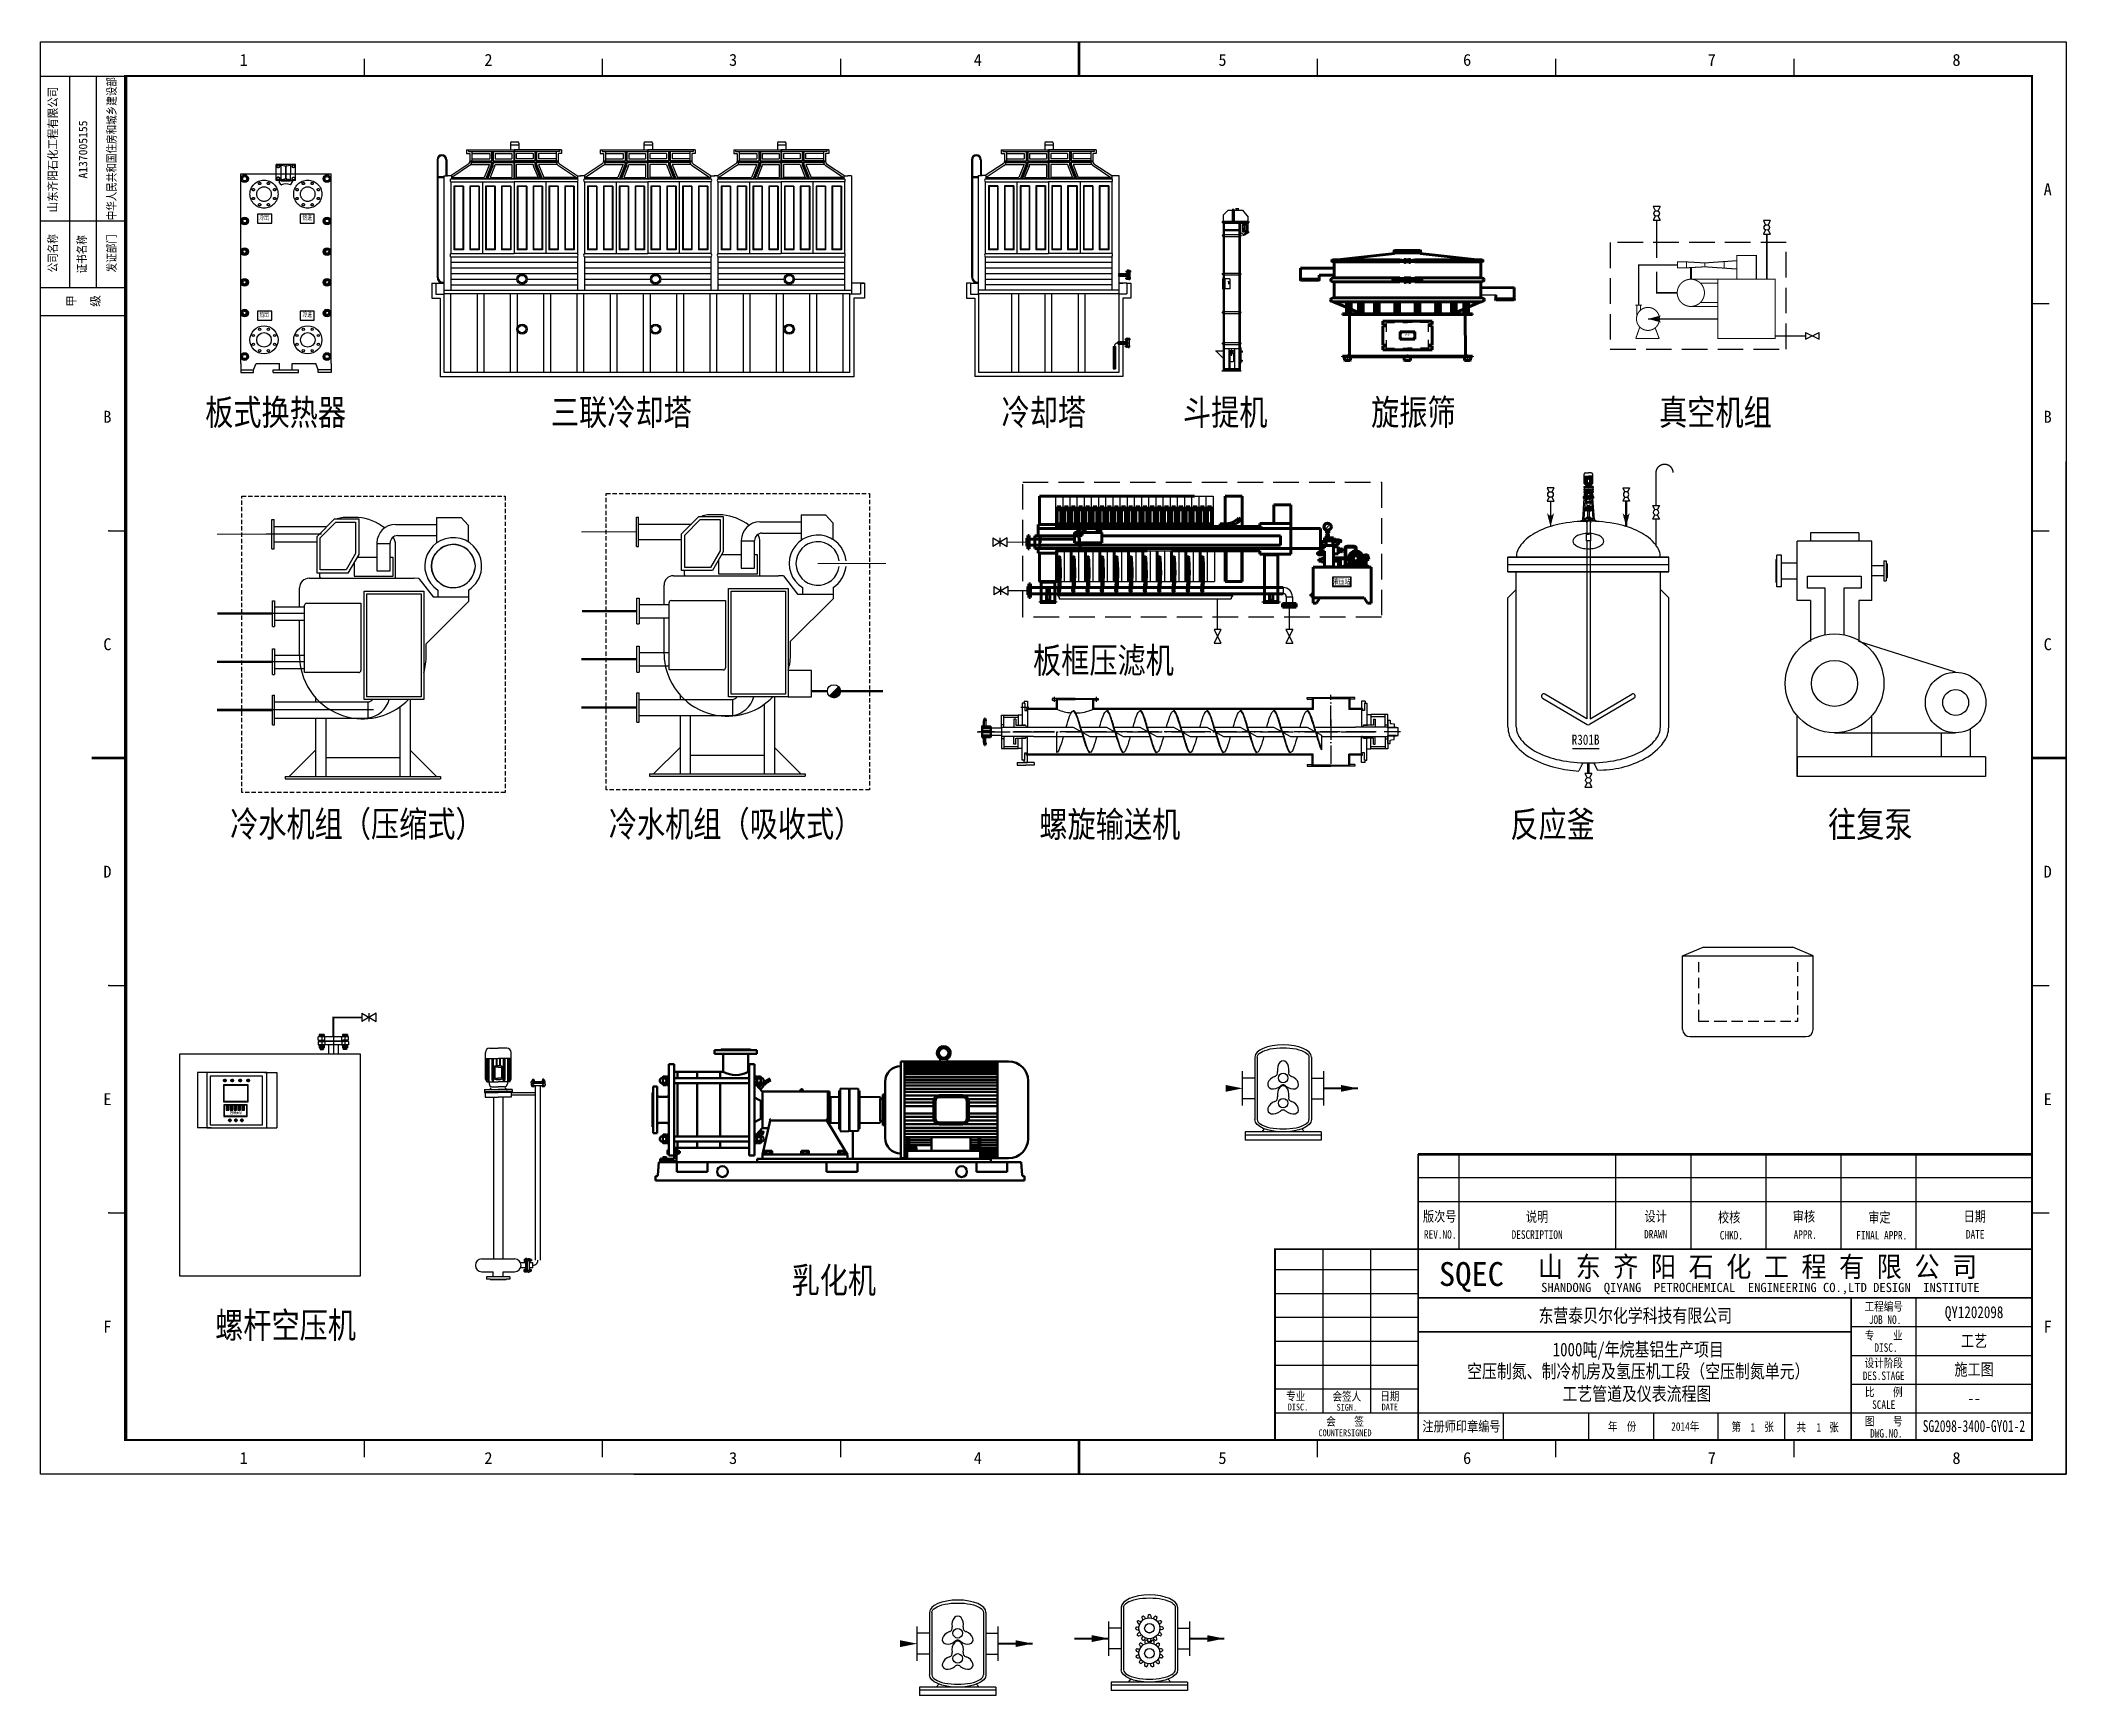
# Model space of a CAD drawing. Header units: millimetres. Extents: x 9671 to 25689, y -17516 to -2951.
# Drawn here: x 23613 to 24208, y -4663 to -4177 of the extents above; entities that cross this region are included whole.
import ezdxf
from ezdxf.enums import TextEntityAlignment as Align
from ezdxf.lldxf.tags import DXFTag

# ---------------------------------------------------------------- set-up
doc = ezdxf.new("R2010")
doc.units = ezdxf.units.MM
for name, pattern in [('ACAD_ISO04W100', [30, 24, -3, 0, -3]), ('AM_ISO08W050', [13, 9.75, -1.5, 0.25, -1.5]), ('AM_ISO08W050x2', [7.625, 6, -0.75, 0.125, -0.75]), ('CENTER', [50.8, 31.75, -6.35, 6.35, -6.35]), ('DASH', [0.35, 0.25, -0.1]), ('EB_DASH', [6, 3, -3]), ('EB_DASHDOT', [39, 30, -3, 3, -3]), ('HIDDEN', [0.375, 0.25, -0.125]), ('HIDDEN2', [0.1875, 0.125, -0.0625]), ('Z', [22.5, 20, -1, 0.5, -1])]:
    doc.linetypes.add(name, pattern=pattern)
for name, color, linetype in [('01', 7, 'Continuous'), ('02', 1, 'Continuous'), ('04', 1, 'HIDDEN'), ('05', 4, 'CENTER'), ('10', 1, 'Continuous'), ('5剖面线层', 2, 'Continuous'), ('A', 2, 'Continuous'), ('arrow', 7, 'Continuous'), ('CEN', 1, 'CENTER'), ('gyx', 6, 'Continuous'), ('HID', 3, 'HID'), ('LAYER1', 3, 'CENTER'), ('LIN', 2, 'Continuous'), ('sb', 2, 'Continuous'), ('图层1', 1, 'Continuous'), ('图层2', 1, 'ACAD_ISO04W100'), ('图层3', 2, 'Continuous'), ('图层5', 5, 'Continuous'), ('图层6', 6, 'Continuous'), ('图框', 4, 'Continuous')]:
    doc.layers.add(name, color=color, linetype=linetype)
for name, color, linetype, lineweight in [('AM_0', 7, 'Continuous', 50), ('AM_7', 4, 'AM_ISO08W050', 25), ('CAXA0', 7, 'Continuous', 70), ('CAXA1', 1, 'EB_DASHDOT', 25), ('CAXA2', 6, 'EB_DASH', 25), ('CAXA3', 7, 'Continuous', 25), ('CAXA4', 3, 'Continuous', 25), ('CAXA5', 4, 'Continuous', 25), ('中心线', 5, 'Z', 9), ('主管线', 1, 'Continuous', 80), ('实体', 254, 'Continuous', 40), ('循环水', 3, 'Continuous', 40), ('放空气管', 7, 'o_LINE', 30), ('空气', 7, 'Continuous', 40), ('管道', 4, 'Continuous', 40), ('粗实线', 7, 'Continuous', 50), ('细实线', 1, 'Continuous', 15), ('设备', 4, 'Continuous', 30), ('辅助物料', 5, 'Continuous', 40)]:
    doc.layers.add(name, color=color, linetype=linetype, lineweight=lineweight)
doc.styles.add('QSDI', font='SimSun.ttf', dxfattribs={"width": 0.8})
doc.styles.add('标准', font='SIMFANG.TTF', dxfattribs={"width": 0.667})
tags = doc.linetypes.add('HID', pattern=[6, 4, -2]).pattern_tags.tags
tags[6:7] = [DXFTag(74, 4), DXFTag(75, 0), DXFTag(340, '0'), DXFTag(46, 1.0), DXFTag(50, 0.0), DXFTag(44, 0.0), DXFTag(45, 0.0)]
tags[4:5] = [DXFTag(74, 4), DXFTag(75, 0), DXFTag(340, '0'), DXFTag(46, 1.0), DXFTag(50, 0.0), DXFTag(44, 0.0), DXFTag(45, 0.0)]
doc.linetypes.add('o_LINE', pattern='A,0.5,-0.2,["o",Standard,S=0.1,R=0,X=-0.1,Y=-0.05],-0.2', length=0.9)
pattern_1 = [(135, (23964.4144664, -4274.313348), (0.0029547, 0.0029547), [])]
pattern_2 = [(135, (23963.3047974, -4274.313348), (0.0029547, 0.0029547), [])]
pattern_3 = [(45, (23961.5419505, -4274.313348), (-0.0029547, 0.0029547), [])]
pattern_4 = [(45, (23960.4322815, -4274.313348), (-0.0029547, 0.0029547), [])]

msp = doc.modelspace()

# ---------------------------------------------------------------- texts
at = {"style": 'QSDI', "width": 0.8}
for s, p in [('板式换热器', (23661.43, -4290.22)), ('三联冷却塔', (23762.82, -4290.22)), ('冷却塔', (23894.96, -4290.22)), ('斗提机', (23948.17, -4290.22)), ('旋振筛', (24003.34, -4290.22)), ('真空机组', (24087.8, -4290.22)), ('板框压滤机', (23904.2, -4362.95)), ('冷水机组（压缩式）', (23668.75, -4410.94)), ('冷水机组（吸收式）', (23779.8, -4410.94)), ('螺旋输送机', (23906.07, -4411.06)), ('反应釜', (24044.17, -4411.06)), ('往复泵', (24137.35, -4411.06)), ('乳化机', (23833.39, -4544.78)), ('螺杆空压机', (23664.36, -4557.93))]:
    msp.add_text(s, height=7.569, dxfattribs=at).set_placement(p)
at = {"width": 0.8}
msp.add_text('R301B', height=3, dxfattribs=at).set_placement((24066.24, -4382.47), align=Align.MIDDLE)
at = {"color": 0, "style": 'QSDI', "width": 0.8}
msp.add_text('控制面板', height=0.757, dxfattribs=at).set_placement((23668.79, -4492.23))
at = {"layer": 'CAXA4', "color": 2, "linetype": 'Continuous', "lineweight": 25, "ltscale": 0.8, "attachment_point": 1, "style": '标准'}
for s, insert, char_height in [('{\\fFangSong_GB2312|b0|i0|c134|p34;冷出}', (23677.31, -4228.55), 1.5), ('{\\fFangSong_GB2312|b0|i0|c134|p0;热进}', (23689.98, -4228.55), 1.5), ('{\\fFangSong_GB2312|b0|i0|c134|p34;热出}', (23677.31, -4256.99), 1.5), ('{\\fFangSong_GB2312|b0|i0|c134|p0;冷进}', (23689.98, -4256.99), 1.5), ('{\\fFangSong_GB2312|b0|i0|c134|p0;旋振筛}', (24013.38, -4263.51), 0.44)]:
    msp.add_mtext(s, dxfattribs=dict(at, insert=insert, char_height=char_height))

# ---------------------------------------------------------------- blocks, each defined once
blk = doc.blocks.new('2#图框，横')
for p, q in [((7777.69, 0), (7777.69, 420)), ((7777.69, 420), (8371.69, 420)), ((8371.69, 420), (8371.69, 0)), ((7872.57, 415), (7872.57, 410)), ((7942.44, 415), (7942.44, 410)), ((8012.32, 415), (8012.32, 410)), ((8152.07, 415), (8152.07, 410)), ((8221.94, 415), (8221.94, 410)), ((8291.82, 415), (8291.82, 410)), ((8361.69, 343.33), (8366.69, 343.33)), ((8371.69, 0), (8371.69, 297)), ((7797.69, 276.67), (7802.69, 276.67)), ((8361.69, 276.67), (8366.69, 276.67)), ((7797.69, 143.33), (7802.69, 143.33)), ((8361.69, 143.33), (8366.69, 143.33)), ((7797.69, 76.67), (7802.69, 76.67)), ((8361.69, 76.67), (8366.69, 76.67)), ((7872.57, 10), (7872.57, 5)), ((7942.44, 10), (7942.44, 5)), ((8012.32, 10), (8012.32, 5)), ((8152.07, 10), (8152.07, 5)), ((8221.94, 10), (8221.94, 5)), ((8291.82, 10), (8291.82, 5)), ((8371.69, 0), (7777.69, 0)), ((7951.69, 0), (8371.69, 0))]:
    blk.add_line(p, q)
for points, const_width in [([(8082.19, 410), (8082.19, 420)], 0.8), ([(8082.19, 410), (8082.19, 420)], 0.5), ([(7802.69, 210), (7792.69, 210)], 0.8), ([(7792.69, 210), (7802.69, 210)], 0.5), ([(8361.69, 210), (8371.69, 210)], 0.8), ([(8361.69, 210), (8371.69, 210)], 0.5), ([(8082.19, 10), (8082.19, 0)], 0.8), ([(8082.19, 10), (8082.19, 0)], 0.5)]:
    blk.add_lwpolyline(points, dxfattribs=dict(const_width=const_width))
blk.add_lwpolyline([(7802.69, 10, 1, 1, 0), (7802.69, 410, 0.6, 0.6, 0), (8361.69, 410, 0.6, 0.6, 0), (8361.69, 10, 0.6, 0.6, 0)], format="xyseb", close=True)
for p in [(7797.69, 276.67), (7797.69, 210), (7797.69, 143.33), (7797.69, 76.67)]:
    blk.add_point(p)
at = {"style": 'QSDI'}
for s, p in [('1', (7836.11, 412.98)), ('2', (7907.86, 412.98)), ('3', (7979.61, 412.98)), ('4', (8051.36, 412.98)), ('5', (8123.11, 412.98)), ('6', (8194.86, 412.98)), ('7', (8266.61, 412.98)), ('8', (8338.36, 412.98)), ('A', (8365.11, 375.02)), ('B', (7796.11, 308.32)), ('B', (8365.11, 308.32)), ('C', (7796.11, 241.62)), ('C', (8365.11, 241.62)), ('D', (7796.11, 174.92)), ('D', (8365.11, 174.92)), ('E', (7796.11, 108.22)), ('E', (8365.11, 108.22)), ('F', (7796.11, 41.52)), ('F', (8365.11, 41.52)), ('1', (7836.11, 2.98)), ('2', (7907.86, 2.98)), ('3', (7979.61, 2.98)), ('4', (8051.36, 2.98)), ('5', (8123.11, 2.98)), ('6', (8194.86, 2.98)), ('7', (8266.61, 2.98)), ('8', (8338.36, 2.98))]:
    blk.add_text(s, height=3.5, dxfattribs=at).set_placement(p)
blk = doc.blocks.new('1#图框 附件栏')
for p, q in [((1378.65, 584.25), (1403.65, 584.25)), ((1387.17, 584), (1387.17, 522.12)), ((1394.92, 584), (1394.92, 522.12)), ((1403.65, 541.68), (1378.65, 541.68)), ((1403.65, 522.12), (1378.65, 522.12)), ((1378.65, 514), (1403.65, 514))]:
    blk.add_line(p, q)
blk.add_point((1403.65, 522.12))
at = {"style": 'QSDI'}
for tag, width, p in [('中华人民共和国住房和城乡建设部', 0.8, (1399.49, 562.92)), ('山东齐阳石化工程有限公司', 0.9, (1382.24, 562.69)), ('公司名称', 0.8, (1382.24, 532.28)), ('证书名称', 0.8, (1390.78, 531.97)), ('发证部门', 0.8, (1399.49, 532.28))]:
    blk.add_attdef(tag, text='', height=2.5, rotation=90, dxfattribs=dict(at, width=width)).set_placement(p, align=Align.MIDDLE_CENTER)
for tag, p in [('A237005152', (1391.09, 562.69)), ('乙', (1387.68, 518.28)), ('级', (1394.76, 518.28))]:
    blk.add_attdef(tag, text='', height=2.5, rotation=90, dxfattribs=at).set_placement(p, align=Align.MIDDLE_CENTER)
blk = doc.blocks.new('1#图签 分单元')
at = {"linetype": 'Continuous'}
blk.add_line((1975.77, -263.93), (2155.77, -263.93), dxfattribs=at)
for p, q in [((1987.77, -291.93), (1987.77, -264.26)), ((2033.77, -291.93), (2033.77, -264.26)), ((2055.77, -291.93), (2055.77, -264.26)), ((2077.77, -291.93), (2077.77, -264.26)), ((2099.77, -291.93), (2099.77, -264.26)), ((2121.77, -291.73), (2121.77, -264.26)), ((2155.77, -263.93), (2155.77, -347.93)), ((1975.77, -270.93), (2155.77, -270.93)), ((1975.77, -277.93), (2155.77, -277.93)), ((1947.77, -291.99), (1947.77, -339.93)), ((1961.77, -291.99), (1961.77, -339.93)), ((1933.77, -297.93), (1975.77, -297.93)), ((1933.77, -304.93), (1975.77, -304.93)), ((2121.81, -347.93), (2121.81, -306.23)), ((1933.77, -311.93), (1975.77, -311.93)), ((2102.77, -314.6), (2155.77, -314.6)), ((1933.77, -318.93), (1975.77, -318.93)), ((1933.77, -325.93), (1975.77, -325.93)), ((2102.77, -323.1), (2155.85, -323.1)), ((2102.77, -331.53), (2155.77, -331.53)), ((1933.77, -332.93), (1975.77, -332.93)), ((1933.77, -339.93), (2155.77, -339.93)), ((2000.77, -347.93), (2000.77, -339.93)), ((2025.77, -347.93), (2025.77, -339.93)), ((2044.77, -339.93), (2044.77, -347.93)), ((2063.77, -347.93), (2063.77, -339.93)), ((2083.27, -347.93), (2083.27, -339.93)), ((1933.77, -347.93), (2155.77, -347.93))]:
    blk.add_line(p, q)
at = {"linetype": 'Continuous', "const_width": 0.5}
for points in [[(2155.77, -264.26), (1975.77, -264.26), (1975.77, -291.99)], [(1975.77, -291.99), (1933.77, -291.99), (1933.77, -347.93)], [(2155.77, -291.99), (1975.77, -291.99), (1975.77, -347.93)], [(1975.77, -306.23), (2155.77, -306.23)], [(2102.77, -347.93), (2102.77, -306.03)], [(1975.77, -316.23), (2102.77, -316.23)]]:
    blk.add_lwpolyline(points, dxfattribs=at)
at = {"style": 'QSDI', "width": 0.8}
for s, height, p in [('版次号', 3, (1982.07, -283.85)), ('说明', 3, (2010.64, -283.93)), ('设计', 3, (2045.41, -283.81)), ('校核', 3, (2066.96, -284.11)), ('审核', 3, (2088.89, -283.87)), ('审定', 3, (2111.02, -284.11)), ('日期', 3, (2138.99, -283.84)), ('工程编号', 2.5, (2112.29, -310.01)), ('JOB NO.', 2.5, (2112.68, -313.87)), ('专    业', 2.5, (2112.29, -318.47)), ('DISC.', 2.5, (2112.95, -322.05)), ('设计阶段', 2.5, (2112.29, -326.58)), ('DES.STAGE', 2.5, (2112.29, -330.33)), ('比    例', 2.5, (2112.29, -335.09)), ('专业', 2.5, (1939.85, -336.31)), ('会签人', 2.5, (1954.84, -336.38)), ('日期', 2.5, (1967.44, -336.31)), ('SCALE', 2.5, (2112.29, -338.78)), ('会    签', 2.5, (1954.31, -343.71)), ('年  份', 2.5, (2035.59, -345.21)), ('第     张', 2.5, (2073.87, -345.3)), ('共     张', 2.5, (2092.88, -345.43)), ('图    号', 2.5, (2112.29, -343.66)), ('DWG.NO.', 2.5, (2113.05, -347.21))]:
    blk.add_text(s, height=height, dxfattribs=at).set_placement(p, align=Align.CENTER)
at = {"linetype": 'Continuous', "style": 'QSDI', "width": 0.8}
for s, height, p in [('REV.NO.', 2.5, (1982.22, -288.89)), ('DESCRIPTION', 2.5, (2010.64, -288.93)), ('DRAWN', 2.5, (2045.41, -288.81)), ('CHKD.', 2.5, (2067.61, -289.11)), ('APPR.', 2.5, (2089.27, -288.93)), ('FINAL APPR.', 2.5, (2111.7, -289.11)), ('DATE', 2.5, (2139.11, -288.84)), ('DISC.', 2, (1940.51, -339.24)), ('SIGN.', 2, (1954.84, -339.31)), ('DATE', 2, (1967.44, -339.24)), ('COUNTERSIGNED', 2, (1954.31, -346.81))]:
    blk.add_text(s, height=height, dxfattribs=at).set_placement(p, align=Align.CENTER)
at = {"style": 'QSDI'}
blk.add_text('SQEC', height=7, dxfattribs=at).set_placement((1991.38, -299.24), align=Align.MIDDLE_CENTER)
at = {"style": 'QSDI', "width": 0.9}
blk.add_text('山 东 齐 阳 石 化 工 程 有 限 公 司', height=6, dxfattribs=at).set_placement((2010.9, -300.09))
at = {"style": 'QSDI'}
blk.add_text('SHANDONG  QIYANG  PETROCHEMICAL  ENGINEERING CO.,LTD DESIGN  INSTITUTE', height=2.7, dxfattribs=at).set_placement((2011.83, -304.53))
at = {"style": 'QSDI', "width": 0.8}
blk.add_text('注册师印章编号', height=3, dxfattribs=at).set_placement((1988.45, -343.83), align=Align.MIDDLE)
for tag, height, p in [('建设单位名称', 4, (2039.43, -311.43)), ('1', 3.5, (2138.79, -310.42)), ('项目或装置名称', 4, (2040.3, -321.37)), ('2', 3.5, (2138.79, -318.85)), ('单元名称', 4, (2040.3, -327.75)), ('3', 3.5, (2138.79, -327.21)), ('XXX图', 4, (2039.89, -334.37)), ('4', 3.5, (2138.79, -335.63)), ('2011年', 2.5, (2054.08, -343.96)), ('1', 2.5, (2073.9, -344.2)), ('1', 2.5, (2093.27, -344.2)), ('6', 3.5, (2138.79, -343.93))]:
    blk.add_attdef(tag, text='', height=height, dxfattribs=at).set_placement(p, align=Align.MIDDLE_CENTER)
blk = doc.blocks.new('A$C2AF1339E')
at = {"color": 0, "linetype": 'ByBlock'}
for p, q in [((0, 2350), (0, 0)), ((120, 2212), (120, 127)), ((120, 2212), (471, 2212)), ((139, 2198), (120, 2212)), ((139, 2212), (139, 143)), ((139, 2198), (452, 2198)), ((452, 2212), (452, 143)), ((471, 2212), (452, 2198)), ((471, 2212), (471, 127)), ((711, 2212), (711, 127)), ((730, 2198), (711, 2212)), ((711, 2212), (1062, 2212)), ((730, 2212), (730, 143)), ((730, 2198), (1043, 2198)), ((1043, 2212), (1043, 143)), ((1062, 2212), (1043, 2198)), ((1062, 2212), (1062, 127)), ((1182, 2350), (1182, 0)), ((139, 143), (120, 127)), ((120, 127), (471, 127)), ((139, 143), (452, 143)), ((452, 143), (471, 127)), ((730, 143), (711, 127)), ((711, 127), (1062, 127)), ((730, 143), (1043, 143)), ((1043, 143), (1062, 127))]:
    blk.add_line(p, q, dxfattribs=at)
blk = doc.blocks.new('160')
at = {"color": 0}
blk.add_circle((1332.22, -822.71), 0.8, dxfattribs=at)
at = {"layer": 'arrow'}
for p, q in [((1330.22, -821.71), (1330.22, -823.71)), ((1330.22, -821.71), (1331.51, -822.35)), ((1330.22, -823.71), (1331.51, -823.06)), ((1332.94, -822.35), (1334.22, -821.71)), ((1332.94, -823.06), (1334.22, -823.71)), ((1334.22, -823.71), (1334.22, -821.71))]:
    blk.add_line(p, q, dxfattribs=at)
blk = doc.blocks.new('fanmen')
at = {"layer": 'arrow'}
for p, q in [((1, 0), (-1, 0)), ((1, -4), (-1, 0)), ((-1, -4), (1, 0)), ((-1, -4), (1, -4))]:
    blk.add_line(p, q, dxfattribs=at)
blk = doc.blocks.new('CAXBLOCK81', base_point=(-108, 2))
at = {"layer": 'CAXA0', "color": 0, "linetype": 'Continuous', "lineweight": 25}
blk.add_line((-108, 2), (-107, 2), dxfattribs=at)
blk = doc.blocks.new('CAXBLOCK83', base_point=(-108, 2))
at = {"layer": 'CAXA0', "color": 0, "linetype": 'Continuous', "lineweight": 25}
blk.add_line((-108, 2), (-108, 2), dxfattribs=at)
blk = doc.blocks.new('CAXBLOCK87', base_point=(-101, 16))
at = {"layer": 'CAXA0', "color": 0, "linetype": 'Continuous', "lineweight": 25}
blk.add_line((-101, 16), (-101, 16), dxfattribs=at)
blk = doc.blocks.new('CAXBLOCK108', base_point=(-32, 16))
at = {"layer": 'CAXA0', "color": 0, "linetype": 'Continuous', "lineweight": 25}
blk.add_line((-32, 16), (-32, 16), dxfattribs=at)
blk = doc.blocks.new('CAXBLOCK126', base_point=(-5984, -3976))
at = {"layer": 'CAXA0', "linetype": 'Continuous', "lineweight": 25}
blk.add_hatch(color=256, dxfattribs=at).paths.add_polyline_path([(470, 1638), (474, 1641), (473, 1642)], flags=0)
blk.add_line((473, 1642), (519, 1690), dxfattribs=at)
blk = doc.blocks.new('压滤机')
for points in [[(23914.47, -4585.43), (23909.02, -4585.43), (23909.02, -4588.16), (23914.47, -4588.16)], [(23914.39, -4585.51), (23909.09, -4585.51), (23909.09, -4588.05), (23914.39, -4588.05)]]:
    blk.add_lwpolyline(points, close=True)
at = {"layer": 'CAXA0', "color": 2}
for p, q in [((23823.12, -4570.04), (23823.12, -4561.74)), ((23868.54, -4561.74), (23823.12, -4561.74)), ((23828.3, -4564.84), (23828.3, -4570.64)), ((23829.4, -4564.84), (23828.3, -4564.84)), ((23829.4, -4564.84), (23829.4, -4570.64)), ((23830.4, -4564.84), (23830.4, -4570.64)), ((23831.5, -4564.84), (23830.4, -4564.84)), ((23831.5, -4564.84), (23831.5, -4570.64)), ((23832.5, -4564.84), (23832.5, -4570.64)), ((23833.6, -4564.84), (23832.5, -4564.84)), ((23833.6, -4564.84), (23833.6, -4570.64)), ((23834.6, -4564.84), (23834.6, -4570.64)), ((23835.7, -4564.84), (23834.6, -4564.84)), ((23835.7, -4564.84), (23835.7, -4570.64)), ((23836.7, -4564.84), (23836.7, -4570.64)), ((23837.8, -4564.84), (23836.7, -4564.84)), ((23837.8, -4564.84), (23837.8, -4570.64)), ((23838.8, -4564.84), (23838.8, -4570.64)), ((23839.9, -4564.84), (23838.8, -4564.84)), ((23839.9, -4564.84), (23839.9, -4570.64)), ((23840.9, -4564.84), (23840.9, -4570.64)), ((23842, -4564.84), (23840.9, -4564.84)), ((23842, -4564.84), (23842, -4570.64)), ((23843, -4564.84), (23843, -4570.64)), ((23844.1, -4564.84), (23843, -4564.84)), ((23844.1, -4564.84), (23844.1, -4570.64)), ((23845.1, -4564.84), (23845.1, -4570.64)), ((23846.2, -4564.84), (23845.1, -4564.84)), ((23846.2, -4564.84), (23846.2, -4570.64)), ((23847.2, -4564.84), (23847.2, -4570.64)), ((23848.3, -4564.84), (23847.2, -4564.84)), ((23848.3, -4564.84), (23848.3, -4570.64)), ((23849.3, -4564.84), (23849.3, -4570.64)), ((23850.4, -4564.84), (23849.3, -4564.84)), ((23850.4, -4564.84), (23850.4, -4570.64)), ((23851.4, -4564.84), (23851.4, -4570.64)), ((23852.5, -4564.84), (23851.4, -4564.84)), ((23852.5, -4564.84), (23852.5, -4570.64)), ((23853.5, -4564.84), (23853.5, -4570.64)), ((23854.6, -4564.84), (23853.5, -4564.84)), ((23854.6, -4564.84), (23854.6, -4570.64)), ((23855.6, -4564.84), (23855.6, -4570.64)), ((23856.7, -4564.84), (23855.6, -4564.84)), ((23856.7, -4564.84), (23856.7, -4570.64)), ((23857.7, -4564.84), (23857.7, -4570.64)), ((23858.8, -4564.84), (23857.7, -4564.84)), ((23858.8, -4564.84), (23858.8, -4570.64)), ((23859.8, -4564.84), (23859.8, -4570.64)), ((23860.9, -4564.84), (23859.8, -4564.84)), ((23860.9, -4564.84), (23860.9, -4570.64)), ((23861.9, -4564.84), (23861.9, -4570.64)), ((23863, -4564.84), (23861.9, -4564.84)), ((23863, -4564.84), (23863, -4570.64)), ((23864, -4564.84), (23864, -4570.64)), ((23865.1, -4564.84), (23864, -4564.84)), ((23865.1, -4564.84), (23865.1, -4570.64)), ((23866.1, -4564.84), (23866.1, -4570.64)), ((23867.2, -4564.84), (23866.1, -4564.84)), ((23867.2, -4564.84), (23867.2, -4570.64)), ((23868.2, -4564.84), (23868.2, -4570.64)), ((23869.3, -4564.84), (23868.2, -4564.84)), ((23869.3, -4564.84), (23869.3, -4570.64)), ((23870.3, -4564.84), (23870.3, -4570.64)), ((23871.4, -4564.84), (23870.3, -4564.84)), ((23871.4, -4564.84), (23871.4, -4570.64)), ((23872.4, -4564.84), (23872.4, -4570.64)), ((23873.5, -4564.84), (23872.4, -4564.84)), ((23873.5, -4564.84), (23873.5, -4570.64)), ((23882.57, -4561.74), (23877.57, -4561.74)), ((23877.57, -4569.84), (23877.57, -4561.74)), ((23877.57, -4561.74), (23877.57, -4568.79)), ((23882.57, -4561.74), (23882.57, -4570.64)), ((23896.83, -4564.24), (23891.83, -4564.24)), ((23891.83, -4564.24), (23891.83, -4569.74)), ((23896.83, -4564.24), (23896.83, -4578.74)), ((23822.72, -4570.04), (23822.72, -4571.24)), ((23822.72, -4570.04), (23822.72, -4573.35)), ((23822.72, -4570.04), (23827.8, -4570.04)), ((23828.5, -4569.84), (23828.5, -4570.64)), ((23829.2, -4569.84), (23828.5, -4569.84)), ((23829.2, -4569.84), (23829.2, -4570.64)), ((23851.54, -4570.64), (23829.32, -4570.64)), ((23830.6, -4569.84), (23830.6, -4570.64)), ((23831.3, -4569.84), (23830.6, -4569.84)), ((23831.3, -4569.84), (23831.3, -4570.64)), ((23832.7, -4569.84), (23832.7, -4570.64)), ((23833.4, -4569.84), (23832.7, -4569.84)), ((23833.4, -4569.84), (23833.4, -4570.64)), ((23834.8, -4569.84), (23834.8, -4570.64)), ((23835.5, -4569.84), (23834.8, -4569.84)), ((23835.5, -4569.84), (23835.5, -4570.64)), ((23836.9, -4569.84), (23836.9, -4570.64)), ((23837.6, -4569.84), (23836.9, -4569.84)), ((23837.6, -4569.84), (23837.6, -4570.64)), ((23839.64, -4570.64), (23838.74, -4570.64)), ((23839, -4569.84), (23839, -4570.64)), ((23839.7, -4569.84), (23839, -4569.84)), ((23839.7, -4569.84), (23839.7, -4570.64)), ((23840.94, -4570.64), (23840.04, -4570.64)), ((23841.1, -4569.84), (23841.1, -4570.64)), ((23841.8, -4569.84), (23841.1, -4569.84)), ((23841.8, -4569.84), (23841.8, -4570.64)), ((23843.2, -4569.84), (23843.2, -4570.64)), ((23843.9, -4569.84), (23843.2, -4569.84)), ((23843.9, -4569.84), (23843.9, -4570.64)), ((23845.3, -4569.84), (23845.3, -4570.64)), ((23846, -4569.84), (23845.3, -4569.84)), ((23846, -4569.84), (23846, -4570.64)), ((23847.4, -4569.84), (23847.4, -4570.64)), ((23848.1, -4569.84), (23847.4, -4569.84)), ((23848.1, -4569.84), (23848.1, -4570.64)), ((23849.5, -4569.84), (23849.5, -4570.64)), ((23850.2, -4569.84), (23849.5, -4569.84)), ((23850.2, -4569.84), (23850.2, -4570.64)), ((23888.13, -4570.64), (23851.54, -4570.64)), ((23851.6, -4569.84), (23851.6, -4570.64)), ((23852.3, -4569.84), (23851.6, -4569.84)), ((23852.3, -4569.84), (23852.3, -4570.64)), ((23853.7, -4569.84), (23853.7, -4570.64)), ((23854.4, -4569.84), (23853.7, -4569.84)), ((23854.4, -4569.84), (23854.4, -4570.64)), ((23856.44, -4570.64), (23855.54, -4570.64)), ((23855.8, -4569.84), (23855.8, -4570.64)), ((23856.5, -4569.84), (23855.8, -4569.84)), ((23856.5, -4569.84), (23856.5, -4570.64)), ((23857.74, -4570.64), (23856.84, -4570.64)), ((23857.9, -4569.84), (23857.9, -4570.64)), ((23858.6, -4569.84), (23857.9, -4569.84)), ((23858.6, -4569.84), (23858.6, -4570.64)), ((23860, -4569.84), (23860, -4570.64)), ((23860.7, -4569.84), (23860, -4569.84)), ((23860.7, -4569.84), (23860.7, -4570.64)), ((23862.1, -4569.84), (23862.1, -4570.64)), ((23862.8, -4569.84), (23862.1, -4569.84)), ((23862.8, -4569.84), (23862.8, -4570.64)), ((23864.2, -4569.84), (23864.2, -4570.64)), ((23864.9, -4569.84), (23864.2, -4569.84)), ((23864.9, -4569.84), (23864.9, -4570.64)), ((23866.94, -4570.64), (23866.04, -4570.64)), ((23866.3, -4569.84), (23866.3, -4570.64)), ((23867, -4569.84), (23866.3, -4569.84)), ((23867, -4569.84), (23867, -4570.64)), ((23868.24, -4570.64), (23867.34, -4570.64)), ((23868.4, -4569.84), (23868.4, -4570.64)), ((23869.1, -4569.84), (23868.4, -4569.84)), ((23869.1, -4569.84), (23869.1, -4570.64)), ((23870.5, -4569.84), (23870.5, -4570.64)), ((23871.2, -4569.84), (23870.5, -4569.84)), ((23871.2, -4569.84), (23871.2, -4570.64)), ((23872.6, -4569.84), (23872.6, -4570.64)), ((23873.3, -4569.84), (23872.6, -4569.84)), ((23873.3, -4569.84), (23873.3, -4570.64)), ((23876.05, -4570.64), (23875.15, -4570.64)), ((23878.07, -4569.84), (23876.07, -4569.84)), ((23876.07, -4569.84), (23876.07, -4570.64)), ((23882.07, -4570.64), (23876.07, -4570.64)), ((23877.57, -4568.79), (23877.57, -4565.64)), ((23877.57, -4567.82), (23877.57, -4568.77)), ((23882.07, -4568.64), (23881.47, -4568.11)), ((23887.74, -4569.74), (23887.74, -4570.64)), ((23896.73, -4569.74), (23887.74, -4569.74)), ((23888.13, -4571.24), (23888.13, -4570.64)), ((23819.42, -4575.21), (23819.42, -4574.01)), ((23819.42, -4574.01), (23819.72, -4574.01)), ((23819.42, -4575.21), (23819.42, -4576.41)), ((23819.42, -4576.41), (23819.72, -4576.41)), ((23819.72, -4575.21), (23819.72, -4573.21)), ((23820.12, -4573.21), (23819.72, -4573.21)), ((23819.72, -4575.21), (23819.72, -4577.21)), ((23820.12, -4576.1), (23820.12, -4573.21)), ((23821.72, -4574.32), (23820.12, -4574.32)), ((23820.12, -4576.1), (23820.12, -4577.21)), ((23821.72, -4576.1), (23820.12, -4576.1)), ((23833.93, -4573.35), (23821.72, -4573.35)), ((23821.72, -4573.35), (23821.72, -4574.35)), ((23821.72, -4574.35), (23822.87, -4574.35)), ((23821.72, -4574.35), (23821.73, -4574.35)), ((23821.72, -4574.4), (23821.72, -4576)), ((23821.72, -4576.04), (23821.72, -4577.04)), ((23822.87, -4576.04), (23821.72, -4576.04)), ((23821.73, -4576.04), (23821.72, -4576.04)), ((23833.36, -4571.24), (23822.72, -4571.24)), ((23822.72, -4571.24), (23828.12, -4571.24)), ((23823.27, -4573.52), (23823.27, -4575.41)), ((23823.27, -4573.52), (23823.27, -4575.41)), ((23823.27, -4573.52), (23823.27, -4575.41)), ((23823.27, -4574.35), (23833.36, -4574.35)), ((23834.84, -4576.04), (23823.27, -4576.04)), ((23851.54, -4571.24), (23833.36, -4571.24)), ((23833.36, -4572.41), (23833.36, -4573.26)), ((23834.21, -4572.41), (23833.36, -4572.41)), ((23833.36, -4573.26), (23833.67, -4573.26)), ((23833.36, -4573.26), (23833.67, -4573.26)), ((23833.36, -4573.52), (23833.8, -4573.52)), ((23833.36, -4573.52), (23833.36, -4575.41)), ((23834.79, -4575.41), (23833.36, -4575.41)), ((23833.67, -4572.96), (23833.67, -4573.26)), ((23833.93, -4572.96), (23833.93, -4573.39)), ((23834.21, -4573.21), (23834.21, -4572.01)), ((23834.58, -4573.21), (23834.21, -4573.21)), ((23834.41, -4571.81), (23834.58, -4571.81)), ((23834.44, -4572.73), (23834.44, -4572.49)), ((23834.5, -4572.79), (23834.54, -4572.79)), ((23834.51, -4572.41), (23834.51, -4572.41)), ((23834.51, -4572.44), (23834.67, -4572.43)), ((23834.9, -4576.64), (23834.51, -4572.44)), ((23834.67, -4572.43), (23835.06, -4576.64)), ((23834.74, -4572.73), (23834.74, -4572.48)), ((23835.61, -4573.21), (23834.74, -4573.21)), ((23834.84, -4572.38), (23835.95, -4572.38)), ((23835.06, -4576.64), (23834.9, -4576.64)), ((23841.36, -4575.41), (23834.95, -4575.41)), ((23841.36, -4572.41), (23835.01, -4572.41)), ((23849.04, -4576.04), (23835.01, -4576.04)), ((23835.61, -4572.84), (23835.61, -4573.21)), ((23835.95, -4572.38), (23836.7, -4572.18)), ((23835.96, -4571.79), (23835.98, -4572.02)), ((23835.98, -4571.77), (23836.71, -4572.11)), ((23836.76, -4572.41), (23836.56, -4572.41)), ((23840.36, -4571.21), (23840.06, -4571.51)), ((23840.06, -4572.41), (23840.06, -4571.51)), ((23840.36, -4571.21), (23840.76, -4571.21)), ((23840.56, -4571.42), (23840.56, -4571.42)), ((23841.06, -4571.51), (23840.76, -4571.21)), ((23841.06, -4571.51), (23841.06, -4572.41)), ((23841.36, -4572.41), (23841.36, -4573.52)), ((23849.02, -4573.35), (23841.36, -4573.35)), ((23841.36, -4573.52), (23841.36, -4575.41)), ((23851.54, -4573.35), (23848.45, -4573.35)), ((23851.54, -4576.04), (23848.45, -4576.04)), ((23901.73, -4571.24), (23851.54, -4571.24)), ((23893.73, -4573.35), (23851.54, -4573.35)), ((23893.73, -4576.04), (23851.54, -4576.04)), ((23882.97, -4571.24), (23882.57, -4571.24)), ((23886.74, -4571.24), (23886.08, -4571.24)), ((23886.74, -4571.24), (23886.74, -4571.24)), ((23888.34, -4571.24), (23893.74, -4571.24)), ((23893.73, -4576.04), (23893.73, -4573.35)), ((23897.74, -4571.24), (23903.43, -4571.24)), ((23901.73, -4571.24), (23905.51, -4571.24)), ((23905.46, -4575.86), (23905.46, -4575.16)), ((23905.82, -4575.16), (23905.46, -4575.16)), ((23905.46, -4575.86), (23905.82, -4575.86)), ((23905.51, -4577.01), (23905.51, -4571.24)), ((23905.82, -4576.03), (23905.82, -4574.99)), ((23907.02, -4574.99), (23905.82, -4574.99)), ((23905.82, -4576.03), (23907.02, -4576.03)), ((23905.82, -4577.88), (23905.82, -4576.84)), ((23906.7, -4576.84), (23905.82, -4576.84)), ((23906.7, -4573.95), (23906.7, -4574.99)), ((23909.3, -4573.95), (23906.7, -4573.95)), ((23906.7, -4576.03), (23906.7, -4576.45)), ((23906.7, -4576.84), (23906.7, -4576.45)), ((23907.02, -4574.95), (23907.2, -4574.95)), ((23907.02, -4574.99), (23907.02, -4574.95)), ((23907.02, -4576.07), (23907.02, -4576.03)), ((23907.02, -4576.07), (23907.2, -4576.07)), ((23907.2, -4574.81), (23909.08, -4574.81)), ((23907.2, -4576.21), (23907.2, -4574.81)), ((23907.2, -4576.21), (23909.08, -4576.21)), ((23907.37, -4572.06), (23907.29, -4572.1)), ((23907.29, -4572.1), (23907.29, -4572.45)), ((23907.37, -4572.5), (23907.29, -4572.45)), ((23907.3, -4573.15), (23907.3, -4572.95)), ((23907.3, -4572.95), (23907.9, -4572.95)), ((23907.36, -4573.15), (23907.3, -4573.15)), ((23907.3, -4573.75), (23907.3, -4573.47)), ((23907.36, -4573.47), (23907.3, -4573.47)), ((23907.9, -4573.75), (23907.3, -4573.75)), ((23907.33, -4571.82), (23907.33, -4571.98)), ((23907.87, -4571.82), (23907.33, -4571.82)), ((23907.87, -4571.98), (23907.33, -4571.98)), ((23907.36, -4573.47), (23907.36, -4573.15)), ((23907.4, -4572.06), (23907.37, -4572.06)), ((23907.37, -4572.5), (23907.49, -4572.5)), ((23907.82, -4573.79), (23907.38, -4573.79)), ((23907.38, -4573.79), (23907.38, -4573.91)), ((23907.38, -4573.91), (23907.82, -4573.91)), ((23907.4, -4572.06), (23907.4, -4571.98)), ((23907.4, -4573.75), (23907.4, -4573.79)), ((23907.4, -4573.91), (23907.4, -4573.95)), ((23907.4, -4573.95), (23907.8, -4573.95)), ((23907.49, -4572.5), (23907.49, -4572.95)), ((23907.49, -4572.95), (23907.71, -4572.95)), ((23907.51, -4571.79), (23907.51, -4571.82)), ((23907.69, -4571.79), (23907.69, -4571.82)), ((23907.71, -4572.95), (23907.71, -4572.5)), ((23907.71, -4572.5), (23907.84, -4572.5)), ((23907.8, -4572.06), (23907.8, -4571.98)), ((23907.84, -4572.06), (23907.8, -4572.06)), ((23907.8, -4573.75), (23907.8, -4573.79)), ((23907.8, -4573.91), (23907.8, -4573.95)), ((23907.82, -4573.79), (23907.82, -4573.91)), ((23907.84, -4572.06), (23907.91, -4572.1)), ((23907.84, -4572.5), (23907.91, -4572.45)), ((23907.9, -4573.15), (23907.84, -4573.15)), ((23907.84, -4573.15), (23907.84, -4573.47)), ((23907.9, -4573.47), (23907.84, -4573.47)), ((23907.87, -4571.82), (23907.87, -4571.98)), ((23907.9, -4572.95), (23907.9, -4573.15)), ((23907.9, -4573.47), (23907.9, -4573.75)), ((23907.91, -4572.45), (23907.91, -4572.1)), ((23909.08, -4576.21), (23909.08, -4574.81)), ((23909.26, -4574.95), (23909.08, -4574.95)), ((23909.26, -4576.07), (23909.08, -4576.07)), ((23909.26, -4574.99), (23909.26, -4574.95)), ((23909.26, -4574.99), (23910.46, -4574.99)), ((23910.46, -4576.03), (23909.26, -4576.03)), ((23909.26, -4576.07), (23909.26, -4576.03)), ((23909.3, -4574.99), (23909.3, -4573.95)), ((23909.92, -4574.37), (23909.3, -4574.37)), ((23909.3, -4574.37), (23909.3, -4574.87)), ((23909.3, -4576.45), (23909.3, -4576.03)), ((23909.3, -4576.45), (23909.3, -4577.88)), ((23910.66, -4576.62), (23909.3, -4576.62)), ((23909.92, -4574.55), (23909.92, -4574.37)), ((23911.06, -4574.55), (23909.92, -4574.55)), ((23910.46, -4576.03), (23910.46, -4574.99)), ((23910.46, -4575.16), (23910.82, -4575.16)), ((23910.82, -4575.86), (23910.46, -4575.86)), ((23910.66, -4576.62), (23910.66, -4577.71)), ((23910.82, -4575.86), (23910.82, -4575.16)), ((23910.82, -4575.19), (23911.06, -4575.19)), ((23911.06, -4575.19), (23911.06, -4574.55)), ((23911.4, -4574.67), (23911.06, -4574.67)), ((23911.06, -4575.07), (23911.4, -4575.07)), ((23911.5, -4574.97), (23911.5, -4574.77)), ((23915.38, -4576.39), (23913.3, -4576.39)), ((23915.38, -4576.67), (23913.3, -4576.67)), ((23820.12, -4577.21), (23819.72, -4577.21)), ((23821.72, -4577.06), (23851.54, -4577.06)), ((23822.72, -4577.06), (23822.72, -4578.44)), ((23822.72, -4578.44), (23827.8, -4578.44)), ((23823.12, -4578.44), (23823.12, -4586.74)), ((23827.8, -4577.78), (23828.67, -4577.78)), ((23828.22, -4577.78), (23828.22, -4586.74)), ((23828.7, -4577.78), (23837.87, -4577.78)), ((23832.42, -4577.78), (23832.42, -4586.74)), ((23836.62, -4577.78), (23836.62, -4586.74)), ((23837.1, -4577.78), (23846.27, -4577.78)), ((23837.9, -4577.78), (23848.67, -4577.78)), ((23840.82, -4577.78), (23840.82, -4586.74)), ((23845.02, -4577.78), (23845.02, -4586.74)), ((23845.5, -4577.78), (23854.67, -4577.78)), ((23849.22, -4577.78), (23849.22, -4586.74)), ((23851.54, -4577.06), (23905.46, -4577.06)), ((23853.42, -4577.78), (23853.42, -4586.74)), ((23857.62, -4577.78), (23857.62, -4586.74)), ((23861.82, -4577.78), (23874.89, -4577.78)), ((23861.82, -4577.78), (23861.82, -4586.74)), ((23866.02, -4577.78), (23866.02, -4586.74)), ((23870.22, -4577.78), (23870.22, -4586.74)), ((23874.92, -4577.78), (23887.74, -4577.78)), ((23877.57, -4586.74), (23877.57, -4577.78)), ((23877.89, -4577.78), (23877.89, -4586.74)), ((23882.45, -4577.78), (23882.45, -4586.74)), ((23882.57, -4577.78), (23882.57, -4586.74)), ((23887.74, -4577.78), (23887.74, -4578.74)), ((23887.74, -4577.78), (23887.74, -4577.78)), ((23896.83, -4578.74), (23887.74, -4578.74)), ((23888.74, -4578.74), (23888.74, -4578.94)), ((23888.74, -4578.94), (23893.34, -4578.94)), ((23889.04, -4578.94), (23889.04, -4592.64)), ((23893.04, -4592.64), (23893.04, -4578.94)), ((23893.34, -4578.74), (23893.34, -4578.94)), ((23903.32, -4593.09), (23903.32, -4582.49)), ((23903.32, -4582.49), (23919.51, -4582.49)), ((23904.6, -4578.26), (23904.8, -4578.26)), ((23904.6, -4578.82), (23904.6, -4578.26)), ((23904.6, -4578.82), (23904.8, -4578.82)), ((23904.8, -4578.94), (23904.8, -4578.14)), ((23906.7, -4578.14), (23904.8, -4578.14)), ((23906.7, -4578.94), (23904.8, -4578.94)), ((23905.06, -4580.24), (23905.58, -4580.24)), ((23905.06, -4580.24), (23905.06, -4580.74)), ((23905.06, -4580.74), (23905.58, -4580.74)), ((23905.82, -4577.01), (23905.46, -4577.01)), ((23905.46, -4577.71), (23905.46, -4577.01)), ((23905.46, -4577.24), (23905.46, -4577.24)), ((23905.46, -4577.71), (23905.82, -4577.71)), ((23905.58, -4580.19), (23905.78, -4580.19)), ((23905.58, -4580.19), (23905.58, -4580.79)), ((23905.58, -4580.79), (23905.78, -4580.79)), ((23905.78, -4580.03), (23905.78, -4580.19)), ((23905.78, -4580.03), (23906.7, -4580.03)), ((23905.78, -4580.79), (23905.78, -4580.95)), ((23905.78, -4580.95), (23906.7, -4580.95)), ((23905.82, -4577.88), (23906.7, -4577.88)), ((23906.7, -4579.05), (23906.7, -4577.88)), ((23906.7, -4578.14), (23906.7, -4578.94)), ((23906.7, -4579.05), (23906.7, -4581.25)), ((23906.7, -4581.25), (23906.7, -4582.49)), ((23906.7, -4582.43), (23909.3, -4582.43)), ((23909.3, -4577.88), (23909.3, -4579.05)), ((23910.66, -4578.58), (23909.3, -4578.58)), ((23909.3, -4579.05), (23909.3, -4580.15)), ((23909.3, -4579.85), (23910.84, -4579.85)), ((23909.3, -4580.05), (23910.84, -4580.05)), ((23909.3, -4580.15), (23909.3, -4581.25)), ((23909.3, -4580.15), (23909.3, -4580.91)), ((23909.3, -4580.8), (23910.73, -4580.8)), ((23909.3, -4581.25), (23909.3, -4582.49)), ((23910.35, -4582.43), (23911.85, -4582.43)), ((23910.35, -4582.49), (23910.35, -4582.43)), ((23910.35, -4582.43), (23910.41, -4582.43)), ((23910.66, -4577.1), (23910.84, -4577.1)), ((23910.66, -4577.71), (23910.66, -4578.58)), ((23910.79, -4580.86), (23910.79, -4580.99)), ((23910.79, -4580.99), (23911.41, -4580.99)), ((23910.82, -4580.99), (23910.82, -4582.43)), ((23910.84, -4577.1), (23910.9, -4577.16)), ((23910.84, -4578.1), (23910.9, -4578.04)), ((23910.84, -4579.77), (23912.7, -4579.77)), ((23910.84, -4579.77), (23910.84, -4580.18)), ((23910.84, -4580.13), (23912.7, -4580.13)), ((23910.84, -4580.18), (23911.1, -4580.18)), ((23910.9, -4577.16), (23911.26, -4577.16)), ((23910.9, -4578.04), (23911.26, -4578.04)), ((23911.26, -4577.16), (23911.32, -4577.22)), ((23911.32, -4577.98), (23911.26, -4578.04)), ((23911.32, -4577.22), (23911.62, -4577.22)), ((23911.32, -4577.22), (23911.32, -4577.98)), ((23911.32, -4577.98), (23911.62, -4577.98)), ((23911.38, -4580.99), (23911.38, -4582.43)), ((23911.41, -4580.49), (23911.41, -4580.99)), ((23911.68, -4577.16), (23911.62, -4577.22)), ((23911.62, -4577.22), (23911.62, -4577.98)), ((23911.62, -4577.22), (23911.62, -4577.98)), ((23911.62, -4577.98), (23911.68, -4578.04)), ((23911.68, -4577.16), (23911.88, -4577.16)), ((23911.88, -4578.04), (23911.68, -4578.04)), ((23911.71, -4582.43), (23911.72, -4582.43)), ((23911.85, -4582.43), (23911.85, -4582.49)), ((23911.85, -4582.49), (23912.09, -4582.49)), ((23911.88, -4577.16), (23911.94, -4577.22)), ((23911.94, -4577.98), (23911.88, -4578.04)), ((23911.94, -4577.22), (23911.94, -4577.98)), ((23911.94, -4577.22), (23911.94, -4577.98)), ((23912.09, -4582.43), (23912.15, -4582.43)), ((23912.09, -4582.49), (23912.09, -4582.43)), ((23912.14, -4582.29), (23912.14, -4582.4)), ((23912.14, -4582.4), (23912.34, -4582.4)), ((23912.15, -4582.28), (23912.33, -4582.28)), ((23912.25, -4582.43), (23912.26, -4582.43)), ((23912.34, -4582.29), (23912.34, -4582.4)), ((23912.34, -4582.43), (23913.59, -4582.43)), ((23912.7, -4582.43), (23912.7, -4576.99)), ((23912.74, -4582.29), (23912.74, -4582.4)), ((23912.74, -4582.4), (23912.94, -4582.4)), ((23912.75, -4582.28), (23912.93, -4582.28)), ((23912.85, -4582.43), (23912.86, -4582.43)), ((23912.94, -4582.29), (23912.94, -4582.4)), ((23912.98, -4582.43), (23912.98, -4576.99)), ((23912.98, -4579.77), (23913.3, -4579.77)), ((23912.98, -4580.13), (23913.3, -4580.13)), ((23913.72, -4579.77), (23913.3, -4579.77)), ((23913.72, -4580.13), (23913.3, -4580.13)), ((23913.34, -4582.29), (23913.34, -4582.4)), ((23913.34, -4582.4), (23913.54, -4582.4)), ((23913.35, -4582.28), (23913.53, -4582.28)), ((23913.39, -4581.89), (23913.99, -4581.06)), ((23913.39, -4581.89), (23914.43, -4581.89)), ((23913.39, -4582.19), (23913.39, -4581.89)), ((23913.39, -4582.19), (23914.43, -4582.19)), ((23913.39, -4582.19), (23913.39, -4582.28)), ((23913.45, -4582.43), (23913.46, -4582.43)), ((23913.54, -4582.29), (23913.54, -4582.4)), ((23913.59, -4582.43), (23913.59, -4582.49)), ((23914.06, -4579.63), (23913.72, -4579.63)), ((23913.72, -4579.63), (23913.72, -4580.27)), ((23913.72, -4580.27), (23914.06, -4580.27)), ((23914.06, -4579.63), (23914.14, -4579.63)), ((23914.06, -4580.27), (23914.14, -4580.27)), ((23914.14, -4579.63), (23914.14, -4580.27)), ((23914.2, -4579.69), (23914.14, -4579.69)), ((23914.2, -4580.21), (23914.14, -4580.21)), ((23914.37, -4579.65), (23914.2, -4579.65)), ((23914.2, -4579.65), (23914.2, -4580.25)), ((23914.37, -4580.25), (23914.2, -4580.25)), ((23914.43, -4581.89), (23914.58, -4581.7)), ((23914.43, -4582.19), (23914.43, -4581.89)), ((23914.43, -4582.19), (23914.43, -4582.29)), ((23914.43, -4582.29), (23917.25, -4582.29)), ((23914.43, -4582.49), (23917.25, -4582.49)), ((23915.56, -4577.81), (23915.68, -4577.65)), ((23915.57, -4577.94), (23916.11, -4577.94)), ((23915.57, -4577.94), (23915.57, -4578.28)), ((23915.57, -4578.28), (23916.11, -4578.28)), ((23915.6, -4578.33), (23916.08, -4578.33)), ((23915.6, -4578.47), (23915.6, -4578.33)), ((23915.62, -4578.33), (23915.62, -4578.28)), ((23915.7, -4577.53), (23915.7, -4576.99)), ((23915.7, -4577.53), (23915.7, -4577.94)), ((23915.7, -4577.53), (23915.98, -4577.53)), ((23915.98, -4576.99), (23915.98, -4577.53)), ((23915.98, -4577.53), (23915.98, -4577.94)), ((23916.12, -4577.81), (23916, -4577.64)), ((23916.06, -4578.33), (23916.06, -4578.28)), ((23916.08, -4578.47), (23916.08, -4578.33)), ((23916.11, -4578.28), (23916.11, -4577.94)), ((23917.25, -4581.89), (23917.1, -4581.7)), ((23918.29, -4581.89), (23917.25, -4581.89)), ((23917.25, -4582.19), (23917.25, -4581.89)), ((23917.25, -4582.19), (23918.29, -4582.19)), ((23917.25, -4582.19), (23917.25, -4582.29)), ((23917.31, -4579.65), (23917.48, -4579.65)), ((23917.31, -4580.25), (23917.48, -4580.25)), ((23917.48, -4579.65), (23917.48, -4580.25)), ((23917.48, -4579.69), (23917.54, -4579.69)), ((23917.48, -4580.21), (23917.54, -4580.21)), ((23917.62, -4579.63), (23917.54, -4579.63)), ((23917.54, -4579.63), (23917.54, -4580.27)), ((23917.62, -4580.27), (23917.54, -4580.27)), ((23917.62, -4579.63), (23917.96, -4579.63)), ((23917.96, -4580.27), (23917.62, -4580.27)), ((23918.29, -4581.89), (23917.69, -4581.06)), ((23919.31, -4578.79), (23917.84, -4579.12)), ((23918.58, -4580.53), (23917.87, -4580.69)), ((23917.96, -4579.63), (23917.96, -4580.27)), ((23917.96, -4579.77), (23918.38, -4579.77)), ((23917.96, -4580.13), (23918.38, -4580.13)), ((23918.01, -4582.49), (23918.01, -4582.43)), ((23918.01, -4582.43), (23918.07, -4582.43)), ((23918.06, -4582.29), (23918.06, -4582.4)), ((23918.06, -4582.4), (23918.26, -4582.4)), ((23918.07, -4582.28), (23918.25, -4582.28)), ((23918.17, -4582.43), (23918.18, -4582.43)), ((23918.26, -4582.29), (23918.26, -4582.4)), ((23918.26, -4582.39), (23918.29, -4582.39)), ((23918.26, -4582.43), (23919.51, -4582.43)), ((23918.29, -4582.19), (23918.29, -4581.89)), ((23918.29, -4582.43), (23918.29, -4582.19)), ((23918.38, -4579.75), (23918.76, -4579.75)), ((23918.38, -4579.75), (23918.38, -4580.15)), ((23918.38, -4579.77), (23918.38, -4580.13)), ((23918.5, -4580.15), (23918.38, -4580.15)), ((23918.56, -4580.33), (23918.56, -4580.21)), ((23918.96, -4580.33), (23918.56, -4580.33)), ((23918.58, -4580.33), (23918.58, -4582.43)), ((23918.66, -4582.29), (23918.66, -4582.4)), ((23918.66, -4582.4), (23918.86, -4582.4)), ((23918.67, -4582.28), (23918.85, -4582.28)), ((23918.77, -4582.43), (23918.78, -4582.43)), ((23918.86, -4582.29), (23918.86, -4582.4)), ((23919.64, -4580.29), (23918.94, -4580.45)), ((23918.94, -4580.33), (23918.94, -4582.43)), ((23918.94, -4580.33), (23918.94, -4582.43)), ((23918.96, -4580.33), (23918.96, -4579.95)), ((23919.26, -4582.29), (23919.26, -4582.4)), ((23919.26, -4582.4), (23919.46, -4582.4)), ((23919.27, -4582.28), (23919.45, -4582.28)), ((23919.31, -4578.79), (23919.64, -4580.3)), ((23919.37, -4582.43), (23919.38, -4582.43)), ((23919.46, -4582.29), (23919.46, -4582.4)), ((23919.51, -4582.43), (23919.51, -4582.49)), ((23919.51, -4582.49), (23920.32, -4582.49)), ((23920.32, -4582.49), (23920.32, -4593.09)), ((23819.67, -4589.42), (23819.67, -4588.22)), ((23819.67, -4588.22), (23819.97, -4588.22)), ((23819.97, -4587.42), (23819.97, -4589.42)), ((23819.97, -4587.42), (23820.43, -4587.42)), ((23820.43, -4587.42), (23820.43, -4589.42)), ((23820.43, -4588.53), (23825.22, -4588.53)), ((23829.54, -4586.74), (23823.12, -4586.74)), ((23823.32, -4586.94), (23823.32, -4586.74)), ((23823.32, -4586.94), (23827.92, -4586.94)), ((23827.62, -4586.94), (23823.62, -4586.94)), ((23823.62, -4586.94), (23823.62, -4592.64)), ((23825.22, -4588.47), (23826.02, -4588.47)), ((23825.22, -4588.47), (23825.22, -4590.31)), ((23826.02, -4588.47), (23826.02, -4590.31)), ((23826.02, -4588.53), (23864.43, -4588.53)), ((23827.62, -4592.64), (23827.62, -4586.94)), ((23827.92, -4586.74), (23827.92, -4586.94)), ((23864.43, -4588.53), (23876.19, -4588.53)), ((23876.19, -4588.53), (23891.44, -4588.53)), ((23877.57, -4586.74), (23882.57, -4586.74)), ((23877.57, -4586.74), (23882.57, -4586.74)), ((23891.44, -4588.53), (23894.58, -4588.53)), ((23819.67, -4589.42), (23819.67, -4590.62)), ((23819.67, -4590.62), (23819.97, -4590.62)), ((23819.97, -4591.42), (23819.97, -4589.42)), ((23819.97, -4591.42), (23820.43, -4591.42)), ((23820.43, -4591.42), (23820.43, -4589.42)), ((23864.43, -4590.31), (23820.43, -4590.31)), ((23823.32, -4592.64), (23823.32, -4592.94)), ((23823.32, -4592.64), (23827.92, -4592.64)), ((23823.32, -4592.94), (23827.92, -4592.94)), ((23825.12, -4590.51), (23825.12, -4590.31)), ((23825.12, -4592.61), (23825.12, -4590.31)), ((23826.12, -4590.31), (23826.12, -4590.51)), ((23826.12, -4590.31), (23826.12, -4592.61)), ((23827.92, -4592.64), (23827.92, -4592.94)), ((23894.58, -4590.31), (23864.43, -4590.31)), ((23888.74, -4592.64), (23893.34, -4592.64)), ((23888.74, -4592.64), (23888.74, -4592.94)), ((23888.74, -4592.94), (23893.34, -4592.94)), ((23890.54, -4592.61), (23890.54, -4590.31)), ((23891.54, -4590.31), (23891.54, -4592.61)), ((23893.34, -4592.64), (23893.34, -4592.94)), ((23894.36, -4593.65), (23894.36, -4593.19)), ((23894.36, -4593.19), (23896.36, -4593.19)), ((23894.36, -4593.65), (23896.36, -4593.65)), ((23894.36, -4593.77), (23894.36, -4594.23)), ((23894.36, -4593.77), (23896.36, -4593.77)), ((23894.36, -4594.23), (23896.36, -4594.23)), ((23895.01, -4593.65), (23895.01, -4593.71)), ((23895.01, -4593.71), (23896.36, -4593.71)), ((23895.01, -4593.71), (23896.36, -4593.71)), ((23895.01, -4593.77), (23895.01, -4593.71)), ((23897.25, -4593.71), (23895.47, -4593.71)), ((23897.25, -4593.71), (23895.47, -4593.71)), ((23898.36, -4593.19), (23896.36, -4593.19)), ((23898.36, -4593.65), (23896.36, -4593.65)), ((23897.71, -4593.71), (23896.36, -4593.71)), ((23897.71, -4593.71), (23896.36, -4593.71)), ((23898.36, -4593.77), (23896.36, -4593.77)), ((23898.36, -4594.23), (23896.36, -4594.23)), ((23897.71, -4593.65), (23897.71, -4593.71)), ((23897.71, -4593.77), (23897.71, -4593.71)), ((23898.36, -4593.65), (23898.36, -4593.19)), ((23898.36, -4593.77), (23898.36, -4594.23)), ((23902.65, -4590.55), (23902.79, -4590.55)), ((23902.65, -4590.99), (23902.65, -4590.55)), ((23902.65, -4590.77), (23902.79, -4590.77)), ((23902.65, -4590.99), (23902.79, -4590.99)), ((23902.79, -4590.47), (23902.79, -4591.07)), ((23902.79, -4590.47), (23902.92, -4590.47)), ((23902.79, -4591.07), (23902.92, -4591.07)), ((23902.87, -4591.07), (23902.87, -4590.47)), ((23902.92, -4591.09), (23902.92, -4590.45)), ((23903.32, -4590.45), (23902.92, -4590.45)), ((23902.92, -4591.09), (23903.32, -4591.09)), ((23918.32, -4591.49), (23903.32, -4591.49)), ((23904.32, -4593.09), (23903.32, -4593.09)), ((23904.32, -4593.09), (23905.32, -4591.49)), ((23919.32, -4593.09), (23918.32, -4591.49)), ((23919.32, -4593.09), (23920.32, -4593.09)), ((23920.32, -4593.09), (23920.32, -4591.49))]:
    blk.add_line(p, q, dxfattribs=at)
at = {"layer": 'CAXA0', "color": 2, "linetype": 'ByBlock', "lineweight": -2}
for p, q in [((23888.74, -4592.64), (23893.34, -4592.64)), ((23888.74, -4592.94), (23893.34, -4592.94)), ((23893.34, -4592.64), (23893.34, -4592.94))]:
    blk.add_line(p, q, dxfattribs=at)
at = {"layer": 'CAXA0', "color": 2}
for centre, radius in [((23828.85, -4565.49), 0.27), ((23828.85, -4565.49), 0.18), ((23830.95, -4565.49), 0.27), ((23830.95, -4565.49), 0.18), ((23833.05, -4565.49), 0.27), ((23833.05, -4565.49), 0.18), ((23835.15, -4565.49), 0.27), ((23835.15, -4565.49), 0.18), ((23837.25, -4565.49), 0.27), ((23837.25, -4565.49), 0.18), ((23839.35, -4565.49), 0.27), ((23839.35, -4565.49), 0.18), ((23841.45, -4565.49), 0.27), ((23841.45, -4565.49), 0.18), ((23843.55, -4565.49), 0.27), ((23843.55, -4565.49), 0.18), ((23845.65, -4565.49), 0.27), ((23845.65, -4565.49), 0.18), ((23847.75, -4565.49), 0.27), ((23847.75, -4565.49), 0.18), ((23849.85, -4565.49), 0.27), ((23849.85, -4565.49), 0.18), ((23851.95, -4565.49), 0.27), ((23851.95, -4565.49), 0.18), ((23854.05, -4565.49), 0.27), ((23854.05, -4565.49), 0.18), ((23856.15, -4565.49), 0.27), ((23856.15, -4565.49), 0.18), ((23858.25, -4565.49), 0.27), ((23858.25, -4565.49), 0.18), ((23860.35, -4565.49), 0.27), ((23860.35, -4565.49), 0.18), ((23862.45, -4565.49), 0.27), ((23862.45, -4565.49), 0.18), ((23864.55, -4565.49), 0.27), ((23864.55, -4565.49), 0.18), ((23866.65, -4565.49), 0.27), ((23866.65, -4565.49), 0.18), ((23868.75, -4565.49), 0.27), ((23868.75, -4565.49), 0.18), ((23870.85, -4565.49), 0.27), ((23870.85, -4565.49), 0.18), ((23872.95, -4565.49), 0.27), ((23872.95, -4565.49), 0.18), ((23907.6, -4570.7), 1.1), ((23907.6, -4570.7), 1), ((23840.56, -4571.59), 0.2), ((23828.88, -4579.66), 0.2), ((23833.08, -4579.66), 0.2), ((23837.28, -4579.66), 0.2), ((23841.48, -4579.66), 0.2), ((23845.68, -4579.66), 0.2), ((23849.88, -4579.66), 0.2), ((23854.08, -4579.66), 0.2), ((23858.28, -4579.66), 0.2), ((23862.48, -4579.66), 0.2), ((23866.68, -4579.66), 0.2), ((23870.88, -4579.66), 0.2), ((23915.84, -4579.95), 1.5), ((23915.84, -4579.95), 0.75), ((23825.62, -4592.31), 0.135), ((23828.82, -4589.42), 0.17), ((23833.02, -4589.42), 0.17), ((23837.22, -4589.42), 0.17), ((23841.42, -4589.42), 0.17), ((23845.62, -4589.42), 0.17), ((23849.82, -4589.42), 0.17), ((23854.02, -4589.42), 0.17), ((23858.22, -4589.42), 0.17), ((23862.42, -4589.42), 0.17), ((23866.62, -4589.42), 0.17), ((23870.82, -4589.42), 0.17), ((23891.04, -4592.31), 0.135)]:
    blk.add_circle(centre, radius, dxfattribs=at)
for centre, radius, start, end in [((23877.58, -4564.66), 5.2, 274.72099, 318.44996), ((23877.58, -4564.66), 6, 274.72099, 318.44996), ((23878.77, -4569.84), 1, 233.1301, 306.8699), ((23881.37, -4569.84), 1, 233.1301, 306.8699), ((23821.82, -4574.4), 0.1, 153.28576, 180), ((23821.82, -4576), 0.1, 180, 206.77314), ((23833.8, -4572.96), 0.13, 0, 180), ((23833.8, -4572.96), 0.13, 0, 180), ((23833.8, -4573.39), 0.13, 270, 0), ((23834.41, -4572.01), 0.2, 90, 180), ((23834.51, -4572.11), 0.3, 42.68437, 243.10345), ((23834.32, -4572.49), 0.12, 0, 63.10345), ((23834.5, -4572.73), 0.06, 180, 270), ((23834.58, -4572.01), 0.2, 25.04775, 90), ((23834.68, -4572.73), 0.06, 291.49906, 360), ((23835.61, -4570.57), 1.6, 236.6557, 279.8528), ((23834.84, -4572.48), 0.1, 90, 180), ((23835.61, -4571.81), 0.85, 222.0356, 259.01943), ((23835.41, -4572.84), 0.2, 0, 79.01939), ((23835.87, -4572.03), 0.12, 279.85282, 6.99999), ((23835.98, -4571.79), 0.02, 65, 187), ((23836.69, -4572.14), 0.04, 285, 65), ((23911.4, -4574.77), 0.1, 0, 90), ((23911.4, -4574.97), 0.1, 270, 0), ((23913.3, -4576.99), 0.6, 90, 180), ((23913.3, -4576.99), 0.32, 90, 180), ((23915.38, -4576.99), 0.6, 0, 90), ((23915.38, -4576.99), 0.32, 0, 90), ((23910.73, -4580.86), 0.06, 0, 90), ((23911.1, -4580.49), 0.31, 0, 90), ((23912.15, -4582.29), 0.012, 90, 180), ((23912.33, -4582.29), 0.012, 0, 90), ((23912.75, -4582.29), 0.012, 90, 180), ((23912.93, -4582.29), 0.012, 0, 90), ((23913.35, -4582.29), 0.012, 90, 180), ((23913.53, -4582.29), 0.012, 0, 90), ((23915.84, -4579.95), 2.16, 93.71622, 175.21981), ((23915.84, -4579.95), 2.16, 184.78019, 355.21981), ((23915.84, -4579.95), 1.9, 98.16969, 170.30397), ((23915.84, -4579.95), 1.9, 189.69603, 350.30397), ((23915.84, -4579.95), 2.16, 4.78019, 86.28378), ((23915.84, -4579.95), 1.9, 9.69603, 81.83031), ((23918.07, -4582.29), 0.012, 90, 180), ((23918.25, -4582.29), 0.012, 0, 90), ((23918.5, -4580.21), 0.06, 0, 90), ((23918.67, -4582.29), 0.012, 90, 180), ((23918.76, -4579.95), 0.2, 0, 90), ((23918.85, -4582.29), 0.012, 0, 90), ((23919.27, -4582.29), 0.012, 90, 180), ((23919.45, -4582.29), 0.012, 0, 90)]:
    blk.add_arc(centre, radius, start, end, dxfattribs=at)
at = {"layer": 'CAXA0'}
for centre in [(23828.82, -4589.42), (23833.02, -4589.42), (23837.22, -4589.42), (23841.42, -4589.42), (23845.62, -4589.42), (23849.82, -4589.42), (23854.02, -4589.42), (23858.22, -4589.42), (23862.42, -4589.42), (23866.62, -4589.42), (23870.82, -4589.42)]:
    blk.add_ellipse(centre, major_axis=(-0.17, 0.17), ratio=1, start_param=3.926991, end_param=10.210176, dxfattribs=at)
at = {"layer": 'CAXA0', "color": 2}
for points, knots in [([(23828.62, -4589.42), (23828.71, -4588.35), (23828.91, -4585.11), (23828.84, -4581.85), (23828.67, -4579.68)], [0, 0, 0, 0, 160.671436, 487.631395, 487.631395, 487.631395, 487.631395]), ([(23829.02, -4589.42), (23829.11, -4588.35), (23829.31, -4585.11), (23829.24, -4581.85), (23829.07, -4579.68)], [0, 0, 0, 0, 160.702904, 487.634238, 487.634238, 487.634238, 487.634238]), ([(23832.82, -4589.42), (23832.91, -4588.35), (23833.11, -4585.11), (23833.04, -4581.85), (23832.87, -4579.68)], [0, 0, 0, 0, 160.671436, 487.631395, 487.631395, 487.631395, 487.631395]), ([(23833.22, -4589.42), (23833.31, -4588.35), (23833.51, -4585.11), (23833.44, -4581.85), (23833.27, -4579.68)], [0, 0, 0, 0, 160.702904, 487.634238, 487.634238, 487.634238, 487.634238]), ([(23837.02, -4589.42), (23837.11, -4588.35), (23837.31, -4585.11), (23837.24, -4581.85), (23837.07, -4579.68)], [0, 0, 0, 0, 160.671436, 487.631395, 487.631395, 487.631395, 487.631395]), ([(23837.42, -4589.42), (23837.51, -4588.35), (23837.71, -4585.11), (23837.64, -4581.85), (23837.47, -4579.68)], [0, 0, 0, 0, 160.702904, 487.634238, 487.634238, 487.634238, 487.634238]), ([(23841.22, -4589.42), (23841.31, -4588.35), (23841.51, -4585.11), (23841.44, -4581.85), (23841.27, -4579.68)], [0, 0, 0, 0, 160.671436, 487.631395, 487.631395, 487.631395, 487.631395]), ([(23841.62, -4589.42), (23841.71, -4588.35), (23841.91, -4585.11), (23841.84, -4581.85), (23841.67, -4579.68)], [0, 0, 0, 0, 160.702904, 487.634238, 487.634238, 487.634238, 487.634238]), ([(23845.42, -4589.42), (23845.51, -4588.35), (23845.71, -4585.11), (23845.64, -4581.85), (23845.47, -4579.68)], [0, 0, 0, 0, 160.671436, 487.631395, 487.631395, 487.631395, 487.631395]), ([(23845.82, -4589.42), (23845.91, -4588.35), (23846.11, -4585.11), (23846.04, -4581.85), (23845.87, -4579.68)], [0, 0, 0, 0, 160.702904, 487.634238, 487.634238, 487.634238, 487.634238]), ([(23849.62, -4589.42), (23849.71, -4588.35), (23849.91, -4585.11), (23849.84, -4581.85), (23849.67, -4579.68)], [0, 0, 0, 0, 160.671436, 487.631395, 487.631395, 487.631395, 487.631395]), ([(23850.02, -4589.42), (23850.11, -4588.35), (23850.31, -4585.11), (23850.24, -4581.85), (23850.07, -4579.68)], [0, 0, 0, 0, 160.702904, 487.634238, 487.634238, 487.634238, 487.634238]), ([(23853.82, -4589.42), (23853.91, -4588.35), (23854.11, -4585.11), (23854.04, -4581.85), (23853.87, -4579.68)], [0, 0, 0, 0, 160.671436, 487.631395, 487.631395, 487.631395, 487.631395]), ([(23854.22, -4589.42), (23854.31, -4588.35), (23854.51, -4585.11), (23854.44, -4581.85), (23854.27, -4579.68)], [0, 0, 0, 0, 160.702904, 487.634238, 487.634238, 487.634238, 487.634238]), ([(23858.02, -4589.42), (23858.11, -4588.35), (23858.31, -4585.11), (23858.24, -4581.85), (23858.07, -4579.68)], [0, 0, 0, 0, 160.671436, 487.631395, 487.631395, 487.631395, 487.631395]), ([(23858.42, -4589.42), (23858.51, -4588.35), (23858.71, -4585.11), (23858.64, -4581.85), (23858.47, -4579.68)], [0, 0, 0, 0, 160.702904, 487.634238, 487.634238, 487.634238, 487.634238]), ([(23862.22, -4589.42), (23862.31, -4588.35), (23862.51, -4585.11), (23862.44, -4581.85), (23862.27, -4579.68)], [0, 0, 0, 0, 160.671436, 487.631395, 487.631395, 487.631395, 487.631395]), ([(23862.62, -4589.42), (23862.71, -4588.35), (23862.91, -4585.11), (23862.84, -4581.85), (23862.67, -4579.68)], [0, 0, 0, 0, 160.702904, 487.634238, 487.634238, 487.634238, 487.634238]), ([(23866.42, -4589.42), (23866.51, -4588.35), (23866.71, -4585.11), (23866.64, -4581.85), (23866.47, -4579.68)], [0, 0, 0, 0, 160.671436, 487.631395, 487.631395, 487.631395, 487.631395]), ([(23866.82, -4589.42), (23866.91, -4588.35), (23867.11, -4585.11), (23867.04, -4581.85), (23866.87, -4579.68)], [0, 0, 0, 0, 160.702904, 487.634238, 487.634238, 487.634238, 487.634238]), ([(23870.62, -4589.42), (23870.71, -4588.35), (23870.91, -4585.11), (23870.84, -4581.85), (23870.67, -4579.68)], [0, 0, 0, 0, 160.671436, 487.631395, 487.631395, 487.631395, 487.631395]), ([(23871.02, -4589.42), (23871.11, -4588.35), (23871.31, -4585.11), (23871.24, -4581.85), (23871.07, -4579.68)], [0, 0, 0, 0, 160.702904, 487.634238, 487.634238, 487.634238, 487.634238])]:
    blk.add_open_spline(points, degree=3, knots=knots, dxfattribs=at)
at = {"layer": 'CAXA0', "color": 2, "linetype": 'Continuous', "lineweight": 70}
blk.add_point((23907.81, -4572.06), dxfattribs=at)
at = {"layer": 'CAXA2', "color": 2}
for p, q in [((23823.74, -4586.94), (23823.74, -4592.64)), ((23825.22, -4588.53), (23826.02, -4588.53)), ((23827.5, -4592.64), (23827.5, -4586.94))]:
    blk.add_line(p, q, dxfattribs=at)
at = {"layer": 'CAXA3', "color": 2, "linetype": 'Continuous', "lineweight": 25}
for p, q in [((23828.22, -4586.74), (23830.32, -4586.74)), ((23832.42, -4586.74), (23834.52, -4586.74)), ((23836.62, -4586.74), (23838.72, -4586.74)), ((23840.82, -4586.74), (23842.92, -4586.74)), ((23845.02, -4586.74), (23847.12, -4586.74)), ((23849.22, -4586.74), (23851.32, -4586.74)), ((23853.42, -4586.74), (23855.52, -4586.74)), ((23857.62, -4586.74), (23859.72, -4586.74)), ((23861.82, -4586.74), (23863.92, -4586.74)), ((23866.02, -4586.74), (23868.12, -4586.74)), ((23870.22, -4586.74), (23872.32, -4586.74))]:
    blk.add_line(p, q, dxfattribs=at)
at = {"layer": 'CAXA4', "color": 2}
for p, q in [((23827.8, -4561.74), (23827.8, -4571.24)), ((23827.8, -4561.74), (23827.8, -4570.64)), ((23829.9, -4561.74), (23829.9, -4570.64)), ((23829.9, -4561.74), (23829.9, -4570.64)), ((23832, -4561.74), (23832, -4570.64)), ((23832, -4561.74), (23832, -4570.64)), ((23834.1, -4561.74), (23834.1, -4570.64)), ((23834.1, -4561.74), (23834.1, -4570.64)), ((23836.2, -4561.74), (23836.2, -4570.64)), ((23836.2, -4561.74), (23836.2, -4570.64)), ((23838.3, -4561.74), (23838.3, -4570.64)), ((23838.3, -4561.74), (23838.3, -4570.64)), ((23840.4, -4561.74), (23840.4, -4570.64)), ((23840.4, -4561.74), (23840.4, -4570.64)), ((23842.5, -4561.74), (23842.5, -4570.64)), ((23842.5, -4561.74), (23842.5, -4570.64)), ((23844.6, -4561.74), (23844.6, -4570.64)), ((23844.6, -4561.74), (23844.6, -4570.64)), ((23846.7, -4561.74), (23846.7, -4570.64)), ((23846.7, -4561.74), (23846.7, -4570.64)), ((23848.8, -4561.74), (23848.8, -4570.64)), ((23848.8, -4561.74), (23848.8, -4570.64)), ((23850.9, -4561.74), (23850.9, -4570.64)), ((23850.9, -4561.74), (23850.9, -4570.64)), ((23853, -4561.74), (23853, -4570.64)), ((23853, -4561.74), (23853, -4570.64)), ((23855.1, -4561.74), (23855.1, -4570.64)), ((23855.1, -4561.74), (23855.1, -4570.64)), ((23857.2, -4561.74), (23857.2, -4570.64)), ((23857.2, -4561.74), (23857.2, -4570.64)), ((23859.3, -4561.74), (23859.3, -4570.64)), ((23859.3, -4561.74), (23859.3, -4570.64)), ((23861.4, -4561.74), (23861.4, -4570.64)), ((23861.4, -4561.74), (23861.4, -4570.64)), ((23861.4, -4561.74), (23861.4, -4570.64)), ((23863.5, -4561.74), (23863.5, -4570.64)), ((23863.5, -4561.74), (23863.5, -4570.64)), ((23865.6, -4561.74), (23865.6, -4570.64)), ((23865.6, -4561.74), (23865.6, -4570.64)), ((23867.7, -4561.74), (23867.7, -4570.64)), ((23867.7, -4561.74), (23867.7, -4570.64)), ((23869.8, -4561.74), (23869.8, -4570.64)), ((23869.8, -4561.74), (23869.8, -4570.64)), ((23871.9, -4561.74), (23871.9, -4570.64)), ((23871.9, -4561.74), (23871.9, -4570.64)), ((23871.9, -4561.74), (23871.9, -4570.64)), ((23874, -4561.74), (23874, -4570.64)), ((23822.87, -4573.48), (23823.27, -4573.48)), ((23822.87, -4573.48), (23822.87, -4576.92)), ((23823.27, -4573.48), (23823.27, -4576.92)), ((23822.87, -4576.92), (23823.27, -4576.92)), ((23827.8, -4577.78), (23827.8, -4586.74)), ((23828.22, -4577.78), (23828.22, -4586.74)), ((23830.32, -4577.78), (23830.32, -4586.74)), ((23832.42, -4577.78), (23832.42, -4586.74)), ((23832.42, -4577.78), (23832.42, -4586.74)), ((23834.52, -4577.78), (23834.52, -4586.74)), ((23836.62, -4577.78), (23836.62, -4586.74)), ((23836.62, -4577.78), (23836.62, -4586.74)), ((23838.72, -4577.78), (23838.72, -4586.74)), ((23840.82, -4577.78), (23840.82, -4586.74)), ((23840.82, -4577.78), (23840.82, -4586.74)), ((23842.92, -4577.78), (23842.92, -4586.74)), ((23845.02, -4577.78), (23845.02, -4586.74)), ((23845.02, -4577.78), (23845.02, -4586.74)), ((23847.12, -4577.78), (23847.12, -4586.74)), ((23849.22, -4577.78), (23849.22, -4586.74)), ((23849.22, -4577.78), (23849.22, -4586.74)), ((23851.32, -4577.78), (23851.32, -4586.74)), ((23853.42, -4577.78), (23853.42, -4586.74)), ((23853.42, -4577.78), (23853.42, -4586.74)), ((23855.52, -4577.78), (23855.52, -4586.74)), ((23857.62, -4577.78), (23857.62, -4586.74)), ((23857.62, -4577.78), (23857.62, -4586.74)), ((23859.72, -4577.78), (23859.72, -4586.74)), ((23861.82, -4577.78), (23861.82, -4586.74)), ((23861.82, -4577.78), (23861.82, -4586.74)), ((23861.82, -4577.78), (23861.82, -4586.74)), ((23863.92, -4577.78), (23863.92, -4586.74)), ((23866.02, -4577.78), (23866.02, -4586.74)), ((23866.02, -4577.78), (23866.02, -4586.74)), ((23868.12, -4577.78), (23868.12, -4586.74)), ((23870.22, -4577.78), (23870.22, -4586.74)), ((23870.22, -4577.78), (23870.22, -4586.74)), ((23872.32, -4577.78), (23872.32, -4586.74)), ((23874.42, -4577.78), (23874.42, -4586.74))]:
    blk.add_line(p, q, dxfattribs=at)
at = {"layer": 'sb'}
for p, q in [((23827.8, -4561.74), (23829.9, -4561.74)), ((23829.9, -4561.74), (23832, -4561.74)), ((23832, -4561.74), (23834.1, -4561.74)), ((23834.1, -4561.74), (23836.2, -4561.74)), ((23836.2, -4561.74), (23838.3, -4561.74)), ((23838.3, -4561.74), (23840.4, -4561.74)), ((23840.4, -4561.74), (23842.5, -4561.74)), ((23842.5, -4561.74), (23844.6, -4561.74)), ((23844.6, -4561.74), (23846.7, -4561.74)), ((23846.7, -4561.74), (23848.8, -4561.74)), ((23848.8, -4561.74), (23850.9, -4561.74)), ((23850.9, -4561.74), (23853, -4561.74)), ((23853, -4561.74), (23855.1, -4561.74)), ((23855.1, -4561.74), (23857.2, -4561.74)), ((23857.2, -4561.74), (23859.3, -4561.74)), ((23859.3, -4561.74), (23861.4, -4561.74)), ((23861.4, -4561.74), (23863.5, -4561.74)), ((23863.5, -4561.74), (23865.6, -4561.74)), ((23865.6, -4561.74), (23867.7, -4561.74)), ((23867.7, -4561.74), (23869.8, -4561.74)), ((23869.8, -4561.74), (23871.9, -4561.74)), ((23871.9, -4561.74), (23874, -4561.74)), ((23827.8, -4570.64), (23829.9, -4570.64)), ((23829.9, -4570.64), (23832, -4570.64)), ((23832, -4570.64), (23834.1, -4570.64)), ((23834.1, -4570.64), (23836.2, -4570.64)), ((23836.2, -4570.64), (23838.3, -4570.64)), ((23838.3, -4570.64), (23840.4, -4570.64)), ((23840.4, -4570.64), (23842.5, -4570.64)), ((23842.5, -4570.64), (23844.6, -4570.64)), ((23844.6, -4570.64), (23846.7, -4570.64)), ((23846.7, -4570.64), (23848.8, -4570.64)), ((23848.8, -4570.64), (23850.9, -4570.64)), ((23850.9, -4570.64), (23853, -4570.64)), ((23853, -4570.64), (23855.1, -4570.64)), ((23855.1, -4570.64), (23857.2, -4570.64)), ((23857.2, -4570.64), (23859.3, -4570.64)), ((23859.3, -4570.64), (23861.4, -4570.64)), ((23861.4, -4570.64), (23863.5, -4570.64)), ((23863.5, -4570.64), (23865.6, -4570.64)), ((23865.6, -4570.64), (23867.7, -4570.64)), ((23867.7, -4570.64), (23869.8, -4570.64)), ((23869.8, -4570.64), (23871.9, -4570.64)), ((23871.9, -4570.64), (23874, -4570.64)), ((23828.22, -4577.78), (23832.42, -4577.78)), ((23832.42, -4577.78), (23836.62, -4577.78)), ((23836.62, -4577.78), (23840.82, -4577.78)), ((23840.82, -4577.78), (23845.02, -4577.78)), ((23845.02, -4577.78), (23849.22, -4577.78)), ((23849.22, -4577.78), (23853.42, -4577.78)), ((23853.42, -4577.78), (23857.62, -4577.78)), ((23857.62, -4577.78), (23861.82, -4577.78)), ((23861.82, -4577.78), (23866.02, -4577.78)), ((23866.02, -4577.78), (23870.22, -4577.78)), ((23870.22, -4577.78), (23874.42, -4577.78)), ((23830.32, -4586.74), (23832.42, -4586.74)), ((23834.52, -4586.74), (23836.62, -4586.74)), ((23838.72, -4586.74), (23840.82, -4586.74)), ((23842.92, -4586.74), (23845.02, -4586.74)), ((23847.12, -4586.74), (23849.22, -4586.74)), ((23851.32, -4586.74), (23853.42, -4586.74)), ((23855.52, -4586.74), (23857.62, -4586.74)), ((23859.72, -4586.74), (23861.82, -4586.74)), ((23863.92, -4586.74), (23866.02, -4586.74)), ((23868.12, -4586.74), (23870.22, -4586.74)), ((23872.32, -4586.74), (23874.42, -4586.74)), ((23894.58, -4588.53), (23894.58, -4590.31)), ((23828.41, -4590.83), (23879.77, -4590.83)), ((23828.41, -4590.83), (23828.9, -4591.48)), ((23828.9, -4591.48), (23828.9, -4591.87)), ((23828.9, -4591.87), (23879.28, -4591.87)), ((23879.77, -4590.83), (23879.28, -4591.48)), ((23879.28, -4591.48), (23879.28, -4591.87)), ((23895.47, -4591.2), (23897.25, -4591.2)), ((23895.47, -4591.2), (23895.47, -4593.19)), ((23897.25, -4591.2), (23897.25, -4593.19))]:
    blk.add_line(p, q, dxfattribs=at)
at = {"layer": 'sb', "color": 2}
blk.add_line((23910.84, -4578.1), (23910.66, -4578.1), dxfattribs=at)
at = {"layer": 'sb', "linetype": 'DASH', "ltscale": 30}
blk.add_lwpolyline([(23818.17, -4557.66), (23923.35, -4557.66), (23923.35, -4597.17), (23818.17, -4597.17)], close=True, dxfattribs=at)
at = {"layer": 'sb'}
for radius in [2.67, 0.89]:
    blk.add_arc((23894.58, -4591.2), radius, 0, 90, dxfattribs=at)
at = {"layer": '图框', "color": 2}
for p, q in [((23809.43, -4573.98), (23809.43, -4576.45)), ((23813.67, -4573.98), (23809.43, -4576.45)), ((23809.43, -4573.98), (23813.67, -4576.45)), ((23811.55, -4576.45), (23811.55, -4573.98)), ((23813.67, -4576.45), (23813.67, -4573.98)), ((23809.68, -4588.18), (23809.68, -4590.65)), ((23813.92, -4588.18), (23809.68, -4590.65)), ((23809.68, -4588.18), (23813.92, -4590.65)), ((23811.8, -4590.65), (23811.8, -4588.18)), ((23813.92, -4590.65), (23813.92, -4588.18))]:
    blk.add_line(p, q, dxfattribs=at)
at = {"layer": '循环水', "lineweight": -3, "ltscale": 0.2, "const_width": 0.4}
blk.add_lwpolyline([(23875.28, -4591.87), (23875.28, -4600.78)], dxfattribs=at)
at = {"layer": '放空气管', "color": 1, "linetype": 'ByBlock', "ltscale": 200, "const_width": 0.353}
for points in [[(23813.67, -4575.21), (23819.42, -4575.21)], [(23813.92, -4589.42), (23819.67, -4589.42)], [(23896.36, -4600.78), (23896.36, -4594.23)]]:
    blk.add_lwpolyline(points, dxfattribs=at)
at = {"layer": 'arrow', "rotation": 180}
for p in [(23875.28, -4604.78), (23896.36, -4604.78)]:
    blk.add_blockref('fanmen', p, dxfattribs=at)
at = {"layer": 'CAXA0', "color": 2, "xscale": 0.01999999999679858, "yscale": 0.02000000000043656, "zscale": 0.02}
for name, p in [('CAXBLOCK126', (23777.89, -4683.68)), ('CAXBLOCK87', (23911.7, -4582.43)), ('CAXBLOCK81', (23913.44, -4582.43)), ('CAXBLOCK83', (23918.16, -4582.43)), ('CAXBLOCK108', (23919.96, -4589.89))]:
    blk.add_blockref(name, p, dxfattribs=at)
at = {"style": 'QSDI', "width": 0.8}
blk.add_text('液压站', height=1.514, dxfattribs=at).set_placement((23909.19, -4587.47))
blk = doc.blocks.new('凉水塔')
at = {"color": 2, "linetype": 'ByBlock'}
for p, q in [((23854.63, -4308.21), (23868.54, -4308.21)), ((23854.63, -4308.21), (23854.63, -4309.29)), ((23854.63, -4309.29), (23855.62, -4309.29)), ((23855.17, -4308.21), (23855.17, -4308.75)), ((23855.17, -4308.21), (23855.26, -4308.21)), ((23855.17, -4308.75), (23856.16, -4308.75)), ((23855.62, -4309.29), (23855.62, -4311.71)), ((23856.16, -4308.75), (23868.45, -4308.75)), ((23856.16, -4308.75), (23856.16, -4309.29)), ((23856.16, -4309.29), (23861.41, -4309.29)), ((23856.16, -4309.29), (23856.2, -4309.33)), ((23856.2, -4309.33), (23856.2, -4310.89)), ((23861.41, -4309.29), (23861.41, -4310.94)), ((23861.95, -4308.75), (23861.95, -4311.47)), ((23862.05, -4308.75), (23862.05, -4311.58)), ((23862.34, -4308.75), (23862.34, -4311.58)), ((23862.45, -4308.75), (23862.45, -4311.47)), ((23862.99, -4309.29), (23867.92, -4309.29)), ((23862.99, -4309.29), (23862.99, -4310.94)), ((23867.92, -4309.29), (23867.92, -4310.94)), ((23868.45, -4308.21), (23868.45, -4316.64)), ((23868.45, -4308.84), (23868.54, -4308.84)), ((23868.54, -4308.21), (23868.54, -4316.73)), ((23868.54, -4308.21), (23868.54, -4316.73)), ((23882.46, -4308.21), (23868.54, -4308.21)), ((23868.63, -4308.84), (23868.54, -4308.84)), ((23868.63, -4308.21), (23868.63, -4316.64)), ((23880.93, -4308.75), (23868.63, -4308.75)), ((23874.1, -4309.29), (23869.17, -4309.29)), ((23869.17, -4309.29), (23869.17, -4310.94)), ((23874.1, -4309.29), (23874.1, -4310.94)), ((23874.64, -4308.75), (23874.64, -4311.47)), ((23874.75, -4308.75), (23874.75, -4311.58)), ((23875.03, -4308.75), (23875.03, -4311.58)), ((23875.14, -4308.75), (23875.14, -4311.47)), ((23875.68, -4309.29), (23875.68, -4310.94)), ((23880.93, -4309.29), (23875.68, -4309.29)), ((23880.93, -4309.29), (23880.89, -4309.33)), ((23880.89, -4309.33), (23880.89, -4310.89)), ((23880.93, -4308.75), (23880.93, -4309.29)), ((23881.92, -4308.75), (23880.93, -4308.75)), ((23881.47, -4309.29), (23881.47, -4311.71)), ((23882.46, -4309.29), (23881.47, -4309.29)), ((23881.92, -4308.21), (23881.83, -4308.21)), ((23881.92, -4308.21), (23881.92, -4308.75)), ((23882.46, -4308.21), (23882.46, -4309.29)), ((23845.95, -4311.15), (23845.95, -4317.5)), ((23845.95, -4313.3), (23845.95, -4345.53)), ((23846.22, -4311.15), (23846.22, -4316.17)), ((23846.22, -4313.44), (23846.22, -4316.17)), ((23855.24, -4312.34), (23849.96, -4315.83)), ((23855.52, -4312.86), (23850.28, -4316.4)), ((23856.16, -4311.47), (23855.75, -4311.58)), ((23855.75, -4311.58), (23862.05, -4311.58)), ((23855.75, -4311.58), (23855.75, -4311.87)), ((23855.75, -4311.87), (23862.05, -4311.87)), ((23855.75, -4311.87), (23856.13, -4311.97)), ((23855.87, -4312.51), (23855.85, -4312.6)), ((23855.87, -4312.51), (23861.38, -4312.51)), ((23856.13, -4311.97), (23861.95, -4311.97)), ((23856.2, -4310.89), (23856.16, -4310.94)), ((23856.16, -4310.94), (23861.41, -4310.94)), ((23856.16, -4310.94), (23856.16, -4311.47)), ((23856.16, -4311.47), (23861.95, -4311.47)), ((23861.38, -4312.51), (23859.82, -4316.4)), ((23861.87, -4312.75), (23860.31, -4316.64)), ((23861.97, -4312.79), (23860.42, -4316.64)), ((23862.23, -4312.9), (23860.73, -4316.64)), ((23862.33, -4312.94), (23860.85, -4316.64)), ((23862.83, -4313.14), (23861.52, -4316.4)), ((23861.95, -4311.47), (23862.05, -4311.58)), ((23862.05, -4311.87), (23861.95, -4311.97)), ((23861.95, -4311.97), (23861.95, -4312.34)), ((23862.05, -4311.87), (23862.05, -4312.34)), ((23862.45, -4311.47), (23862.34, -4311.58)), ((23862.34, -4311.58), (23868.45, -4311.58)), ((23862.34, -4311.87), (23868.45, -4311.87)), ((23862.34, -4311.87), (23862.45, -4311.97)), ((23862.34, -4311.87), (23862.34, -4312.34)), ((23862.45, -4311.47), (23868.45, -4311.47)), ((23862.45, -4311.97), (23868.45, -4311.97)), ((23862.45, -4311.97), (23862.45, -4312.34)), ((23862.98, -4312.51), (23867.92, -4312.51)), ((23862.99, -4310.94), (23867.92, -4310.94)), ((23867.92, -4312.51), (23867.92, -4316.4)), ((23874.64, -4311.47), (23868.63, -4311.47)), ((23874.75, -4311.58), (23868.63, -4311.58)), ((23874.75, -4311.87), (23868.63, -4311.87)), ((23874.64, -4311.97), (23868.63, -4311.97)), ((23874.1, -4310.94), (23869.17, -4310.94)), ((23874.11, -4312.51), (23869.17, -4312.51)), ((23869.17, -4312.51), (23869.17, -4316.4)), ((23874.26, -4313.14), (23875.56, -4316.4)), ((23874.64, -4311.47), (23874.75, -4311.58)), ((23874.75, -4311.87), (23874.64, -4311.97)), ((23874.64, -4311.97), (23874.64, -4312.34)), ((23874.75, -4311.87), (23874.75, -4312.34)), ((23874.75, -4312.94), (23876.24, -4316.64)), ((23874.85, -4312.9), (23876.35, -4316.64)), ((23875.14, -4311.47), (23875.03, -4311.58)), ((23881.33, -4311.58), (23875.03, -4311.58)), ((23881.33, -4311.87), (23875.03, -4311.87)), ((23875.03, -4311.87), (23875.14, -4311.97)), ((23875.03, -4311.87), (23875.03, -4312.34)), ((23875.12, -4312.79), (23876.66, -4316.64)), ((23880.93, -4311.47), (23875.14, -4311.47)), ((23880.96, -4311.97), (23875.14, -4311.97)), ((23875.14, -4311.97), (23875.14, -4312.34)), ((23875.22, -4312.75), (23876.78, -4316.64)), ((23880.93, -4310.94), (23875.68, -4310.94)), ((23881.22, -4312.51), (23875.71, -4312.51)), ((23875.71, -4312.51), (23877.26, -4316.4)), ((23880.89, -4310.89), (23880.93, -4310.94)), ((23880.93, -4310.94), (23880.93, -4311.47)), ((23880.93, -4311.47), (23881.33, -4311.58)), ((23881.33, -4311.87), (23880.96, -4311.97)), ((23881.22, -4312.51), (23881.24, -4312.6)), ((23881.33, -4311.58), (23881.33, -4311.87)), ((23881.57, -4312.86), (23886.81, -4316.4)), ((23881.85, -4312.34), (23887.13, -4315.83)), ((23847.92, -4316.17), (23846.22, -4316.17)), ((23847.92, -4316.44), (23846.22, -4316.44)), ((23846.22, -4316.44), (23846.22, -4317.36)), ((23846.22, -4316.44), (23846.22, -4317.36)), ((23846.22, -4317.63), (23846.22, -4345.53)), ((23847.92, -4315.83), (23849.04, -4315.83)), ((23850.16, -4315.83), (23849.04, -4315.83)), ((23849.99, -4316.73), (23887.1, -4316.73)), ((23849.99, -4317.62), (23868.54, -4317.62)), ((23849.99, -4317.62), (23849.99, -4338.69)), ((23850.16, -4315.83), (23850.16, -4316.73)), ((23850.19, -4316.39), (23850.16, -4316.41)), ((23850.19, -4316.39), (23850.16, -4316.41)), ((23850.16, -4316.64), (23868.54, -4316.64)), ((23850.16, -4316.73), (23868.54, -4316.73)), ((23850.19, -4316.39), (23850.28, -4316.4)), ((23850.19, -4316.39), (23850.28, -4316.4)), ((23850.28, -4316.4), (23859.82, -4316.4)), ((23861.52, -4316.4), (23867.92, -4316.4)), ((23886.92, -4316.64), (23868.54, -4316.64)), ((23886.92, -4316.73), (23868.54, -4316.73)), ((23868.54, -4317.62), (23868.54, -4338.69)), ((23887.1, -4317.62), (23868.54, -4317.62)), ((23875.56, -4316.4), (23869.17, -4316.4)), ((23869.49, -4318.86), (23869.49, -4337.55)), ((23869.49, -4318.86), (23869.63, -4318.99)), ((23872.24, -4318.86), (23869.49, -4318.86)), ((23869.49, -4318.86), (23869.63, -4318.99)), ((23869.63, -4318.86), (23869.63, -4337.42)), ((23872.09, -4318.99), (23869.63, -4318.99)), ((23872.09, -4318.86), (23872.09, -4337.42)), ((23872.09, -4318.99), (23872.24, -4318.86)), ((23872.09, -4318.99), (23872.24, -4318.86)), ((23872.24, -4318.86), (23872.24, -4337.55)), ((23874.13, -4318.86), (23874.13, -4337.55)), ((23876.88, -4318.86), (23874.13, -4318.86)), ((23874.13, -4318.86), (23874.27, -4318.99)), ((23874.27, -4318.86), (23874.27, -4337.42)), ((23876.73, -4318.99), (23874.27, -4318.99)), ((23876.73, -4318.86), (23876.73, -4337.42)), ((23876.73, -4318.99), (23876.88, -4318.86)), ((23876.88, -4318.86), (23876.88, -4337.55)), ((23886.81, -4316.4), (23877.26, -4316.4)), ((23877.82, -4317.62), (23877.82, -4338.69)), ((23886.9, -4316.39), (23886.81, -4316.4)), ((23886.9, -4316.39), (23886.92, -4316.41)), ((23886.92, -4316.41), (23886.92, -4316.64)), ((23887.1, -4315.83), (23889.16, -4315.83)), ((23887.1, -4315.83), (23887.1, -4316.73)), ((23887.1, -4317.62), (23887.1, -4338.69)), ((23887.1, -4317.62), (23887.1, -4338.69)), ((23849.99, -4338.69), (23868.54, -4338.69)), ((23853.12, -4338.69), (23868.54, -4338.69)), ((23883.96, -4338.69), (23868.54, -4338.69)), ((23887.1, -4338.69), (23868.54, -4338.69)), ((23869.63, -4337.42), (23869.49, -4337.55)), ((23872.24, -4337.55), (23869.49, -4337.55)), ((23872.09, -4337.42), (23869.63, -4337.42)), ((23872.09, -4337.42), (23872.24, -4337.55)), ((23874.27, -4337.42), (23874.13, -4337.55)), ((23876.88, -4337.55), (23874.13, -4337.55)), ((23876.73, -4337.42), (23874.27, -4337.42)), ((23876.73, -4337.42), (23876.88, -4337.55)), ((23849.99, -4339.59), (23887.1, -4339.59)), ((23849.99, -4339.59), (23849.99, -4349.45)), ((23849.99, -4341.23), (23887.1, -4341.23)), ((23849.99, -4342.87), (23887.1, -4342.87)), ((23849.99, -4344.51), (23887.1, -4344.51)), ((23887.1, -4339.59), (23887.1, -4349.45)), ((23887.1, -4339.59), (23887.1, -4349.45)), ((23849.99, -4346.15), (23872.39, -4346.15)), ((23849.99, -4347.79), (23887.1, -4347.79)), ((23872.39, -4346.15), (23887.1, -4346.15))]:
    blk.add_line(p, q, dxfattribs=at)
at = {"color": 2}
for p, q in [((23867.45, -4306.31), (23867.45, -4308.21)), ((23867.45, -4306.82), (23869.93, -4306.82)), ((23867.84, -4305.93), (23869.54, -4305.93)), ((23869.93, -4306.31), (23869.93, -4308.21)), ((23848.53, -4311.15), (23848.53, -4315.83)), ((23848.8, -4311.15), (23848.8, -4315.83)), ((23846.22, -4317.36), (23846.22, -4317.63)), ((23844.44, -4347.38), (23844.44, -4351.75)), ((23845.61, -4347.38), (23845.61, -4350.58)), ((23845.61, -4347.38), (23847.92, -4347.38)), ((23845.61, -4350.58), (23848.04, -4350.58)), ((23889.16, -4349.45), (23847.92, -4349.45)), ((23889.16, -4350.53), (23847.92, -4350.53)), ((23848.04, -4373.6), (23848.04, -4350.58)), ((23889.16, -4347.38), (23890.34, -4347.38)), ((23891.47, -4347.38), (23889.16, -4347.38)), ((23891.47, -4347.38), (23891.47, -4350.53)), ((23892.65, -4347.38), (23892.65, -4351.75)), ((23844.44, -4351.75), (23846.87, -4351.75)), ((23846.87, -4351.75), (23846.87, -4374.77)), ((23892.65, -4351.75), (23890.34, -4351.75)), ((23890.34, -4351.75), (23890.34, -4374.77)), ((23890.34, -4374.77), (23846.87, -4374.77)), ((23889.16, -4373.6), (23848.04, -4373.6))]:
    blk.add_line(p, q, dxfattribs=at)
at = {"color": 2, "ltscale": 10}
for p, q in [((23847.92, -4315.83), (23847.92, -4350.53)), ((23889.16, -4315.83), (23889.16, -4350.53)), ((23857.79, -4373.6), (23857.79, -4350.53)), ((23859.79, -4373.6), (23859.79, -4350.53)), ((23867.54, -4373.6), (23867.54, -4350.53)), ((23869.54, -4373.6), (23869.54, -4350.53)), ((23877.29, -4373.6), (23877.29, -4350.53)), ((23879.29, -4373.6), (23879.29, -4350.53))]:
    blk.add_line(p, q, dxfattribs=at)
for p, q in [((23889.16, -4345.33), (23889.16, -4344.56)), ((23889.16, -4344.56), (23891.62, -4344.56)), ((23891.19, -4343.82), (23891.2, -4343.81)), ((23891.19, -4343.82), (23891.19, -4344.06)), ((23891.19, -4344.06), (23891.2, -4344.07)), ((23891.2, -4343.81), (23891.2, -4344.07)), ((23891.2, -4343.81), (23891.37, -4343.81)), ((23891.2, -4344.07), (23891.37, -4344.07)), ((23891.37, -4343.77), (23891.37, -4344.11)), ((23891.4, -4343.72), (23891.58, -4343.72)), ((23891.4, -4343.83), (23891.58, -4343.83)), ((23891.4, -4344.05), (23891.58, -4344.05)), ((23891.4, -4344.17), (23891.58, -4344.17)), ((23891.58, -4343.68), (23891.58, -4344.2)), ((23891.58, -4343.68), (23891.62, -4343.68)), ((23891.58, -4344.2), (23891.62, -4344.2)), ((23891.62, -4343.59), (23891.62, -4346.3)), ((23891.93, -4343.59), (23891.62, -4343.59)), ((23891.93, -4343.59), (23891.93, -4344.12)), ((23891.93, -4343.81), (23892.09, -4343.81)), ((23891.93, -4344.07), (23892.09, -4344.07)), ((23891.98, -4345.71), (23891.98, -4344.19)), ((23892.03, -4344.19), (23891.98, -4344.19)), ((23892.03, -4345.71), (23892.03, -4344.19)), ((23892.09, -4343.59), (23892.09, -4344.12)), ((23892.09, -4343.59), (23892.39, -4343.59)), ((23892.39, -4343.59), (23892.39, -4346.3)), ((23892.57, -4343.72), (23892.39, -4343.72)), ((23892.57, -4343.83), (23892.39, -4343.83)), ((23892.57, -4344.05), (23892.39, -4344.05)), ((23892.57, -4344.17), (23892.39, -4344.17)), ((23892.6, -4343.77), (23892.6, -4344.11)), ((23889.16, -4345.33), (23891.62, -4345.33)), ((23891.19, -4345.83), (23891.2, -4345.82)), ((23891.19, -4346.07), (23891.19, -4345.83)), ((23891.19, -4346.07), (23891.2, -4346.08)), ((23891.2, -4346.08), (23891.2, -4345.82)), ((23891.2, -4345.82), (23891.37, -4345.82)), ((23891.2, -4346.08), (23891.37, -4346.08)), ((23891.37, -4346.12), (23891.37, -4345.78)), ((23891.4, -4345.72), (23891.58, -4345.72)), ((23891.4, -4345.84), (23891.58, -4345.84)), ((23891.4, -4346.06), (23891.58, -4346.06)), ((23891.4, -4346.17), (23891.58, -4346.17)), ((23891.58, -4346.21), (23891.58, -4345.69)), ((23891.58, -4345.69), (23891.62, -4345.69)), ((23891.58, -4346.21), (23891.62, -4346.21)), ((23891.93, -4346.3), (23891.62, -4346.3)), ((23891.93, -4346.3), (23891.93, -4345.77)), ((23891.93, -4345.82), (23892.09, -4345.82)), ((23891.93, -4346.08), (23892.09, -4346.08)), ((23892.03, -4345.71), (23891.98, -4345.71)), ((23892.09, -4346.3), (23892.09, -4345.77)), ((23892.09, -4346.3), (23892.39, -4346.3)), ((23892.57, -4345.72), (23892.39, -4345.72)), ((23892.57, -4345.84), (23892.39, -4345.84)), ((23892.57, -4346.06), (23892.39, -4346.06)), ((23892.57, -4346.17), (23892.39, -4346.17)), ((23892.6, -4346.12), (23892.6, -4345.78)), ((23887.43, -4365.97), (23888.2, -4365.97)), ((23887.43, -4365.97), (23887.43, -4372.5)), ((23888.2, -4365.97), (23888.2, -4372.5)), ((23888.96, -4365.21), (23888.96, -4364.45)), ((23888.96, -4364.45), (23891.42, -4364.45)), ((23888.96, -4365.21), (23891.42, -4365.21)), ((23890.98, -4363.7), (23891, -4363.69)), ((23890.98, -4363.7), (23890.98, -4363.94)), ((23890.98, -4363.94), (23891, -4363.95)), ((23890.98, -4365.71), (23891, -4365.7)), ((23890.98, -4365.95), (23890.98, -4365.71)), ((23890.98, -4365.95), (23891, -4365.96)), ((23891, -4363.69), (23891, -4363.95)), ((23891, -4363.69), (23891.17, -4363.69)), ((23891, -4363.95), (23891.17, -4363.95)), ((23891, -4365.96), (23891, -4365.7)), ((23891, -4365.7), (23891.17, -4365.7)), ((23891, -4365.96), (23891.17, -4365.96)), ((23891.17, -4363.65), (23891.17, -4364)), ((23891.17, -4366), (23891.17, -4365.66)), ((23891.19, -4363.6), (23891.38, -4363.6)), ((23891.19, -4363.71), (23891.38, -4363.71)), ((23891.19, -4363.94), (23891.38, -4363.94)), ((23891.19, -4364.05), (23891.38, -4364.05)), ((23891.19, -4365.61), (23891.38, -4365.61)), ((23891.19, -4365.72), (23891.38, -4365.72)), ((23891.19, -4365.94), (23891.38, -4365.94)), ((23891.19, -4366.06), (23891.38, -4366.06)), ((23891.38, -4363.56), (23891.38, -4364.08)), ((23891.38, -4363.56), (23891.42, -4363.56)), ((23891.38, -4364.08), (23891.42, -4364.08)), ((23891.38, -4366.09), (23891.38, -4365.57)), ((23891.38, -4365.57), (23891.42, -4365.57)), ((23891.38, -4366.09), (23891.42, -4366.09)), ((23891.42, -4363.47), (23891.42, -4366.18)), ((23891.72, -4363.47), (23891.42, -4363.47)), ((23891.72, -4366.18), (23891.42, -4366.18)), ((23891.72, -4363.47), (23891.72, -4364)), ((23891.72, -4363.69), (23891.88, -4363.69)), ((23891.72, -4363.95), (23891.88, -4363.95)), ((23891.72, -4366.18), (23891.72, -4365.65)), ((23891.72, -4365.7), (23891.88, -4365.7)), ((23891.72, -4365.96), (23891.88, -4365.96)), ((23891.78, -4365.59), (23891.78, -4364.07)), ((23891.82, -4364.07), (23891.78, -4364.07)), ((23891.82, -4365.59), (23891.78, -4365.59)), ((23891.82, -4365.59), (23891.82, -4364.07)), ((23891.88, -4363.47), (23891.88, -4364)), ((23891.88, -4363.47), (23892.18, -4363.47)), ((23891.88, -4366.18), (23891.88, -4365.65)), ((23891.88, -4366.18), (23892.18, -4366.18)), ((23892.18, -4363.47), (23892.18, -4366.18)), ((23892.37, -4363.6), (23892.18, -4363.6)), ((23892.37, -4363.71), (23892.18, -4363.71)), ((23892.37, -4363.94), (23892.18, -4363.94)), ((23892.37, -4364.05), (23892.18, -4364.05)), ((23892.37, -4365.61), (23892.18, -4365.61)), ((23892.37, -4365.72), (23892.18, -4365.72)), ((23892.37, -4365.94), (23892.18, -4365.94)), ((23892.37, -4366.06), (23892.18, -4366.06)), ((23892.39, -4363.65), (23892.39, -4364)), ((23892.39, -4366), (23892.39, -4365.66))]:
    blk.add_line(p, q)
at = {"color": 1, "linetype": 'CENTER'}
for p, q in [((23889.16, -4344.95), (23892.39, -4344.95)), ((23892.64, -4343.94), (23891.17, -4343.94)), ((23892.64, -4345.95), (23891.17, -4345.95)), ((23887.81, -4365.97), (23887.81, -4372.5)), ((23888.96, -4364.83), (23892.18, -4364.83)), ((23892.43, -4363.82), (23890.97, -4363.82)), ((23892.43, -4365.83), (23890.97, -4365.83))]:
    blk.add_line(p, q, dxfattribs=at)
at = {"color": 1}
for p, q in [((23891.19, -4343.82), (23891.37, -4343.82)), ((23891.19, -4344.06), (23891.37, -4344.06)), ((23891.19, -4345.83), (23891.37, -4345.83)), ((23891.19, -4346.07), (23891.37, -4346.07)), ((23890.98, -4363.7), (23891.17, -4363.7)), ((23890.98, -4363.94), (23891.17, -4363.94)), ((23890.98, -4365.71), (23891.17, -4365.71)), ((23890.98, -4365.95), (23891.17, -4365.95))]:
    blk.add_line(p, q, dxfattribs=at)
at = {"color": 2}
for centre, start, end in [((23867.84, -4306.31), 90, 180), ((23869.54, -4306.31), 0, 90)]:
    blk.add_arc(centre, 0.388, start, end, dxfattribs=at)
at = {"color": 2, "linetype": 'ByBlock'}
for centre, radius, start, end in [((23847.37, -4311.15), 1.43, 0, 180), ((23847.37, -4311.15), 1.15, 0, 180), ((23854.9, -4311.71), 0.717, 298.27416, 0), ((23854.9, -4311.71), 1.3, 298.27416, 316.95386), ((23854.9, -4311.71), 1.26, 320.18616, 348.11171), ((23860.85, -4312.34), 1.09, 338.14123, 0), ((23860.85, -4312.34), 1.2, 338.14123, 0), ((23860.85, -4312.34), 1.49, 338.14123, 0), ((23860.85, -4312.34), 1.6, 338.14123, 0), ((23860.85, -4312.34), 2.13, 338.14123, 355.42949), ((23876.24, -4312.34), 2.13, 184.57051, 201.85877), ((23876.24, -4312.34), 1.6, 180, 201.85877), ((23876.24, -4312.34), 1.49, 180, 201.85877), ((23876.24, -4312.34), 1.2, 180, 201.85877), ((23876.24, -4312.34), 1.09, 180, 201.85877), ((23882.19, -4311.71), 1.26, 191.88829, 219.81384), ((23882.19, -4311.71), 1.3, 223.04614, 241.72584), ((23882.19, -4311.71), 0.717, 180, 241.72584), ((23846.26, -4316.3), 0.141, 104.86282, 255.13718), ((23850.32, -4317.18), 0.56, 126.8699, 233.1301), ((23886.77, -4317.18), 0.56, 306.8699, 53.1301), ((23886.77, -4317.18), 0.56, 306.8699, 53.1301), ((23850.32, -4339.14), 0.56, 126.8699, 233.1301), ((23886.77, -4339.14), 0.56, 306.8699, 53.1301), ((23886.77, -4339.14), 0.56, 306.8699, 53.1301), ((23847.79, -4345.53), 1.85, 180, 270), ((23847.79, -4345.53), 1.57, 180, 270)]:
    blk.add_arc(centre, radius, start, end, dxfattribs=at)
for centre, radius, start, end in [((23891.46, -4343.77), 0.081, 135.97604, 224.02396), ((23891.67, -4343.94), 0.29, 157.20151, 202.79849), ((23891.46, -4344.11), 0.081, 136.01228, 223.98772), ((23892.02, -4344.09), 0.102, 196.08159, 245.76168), ((23891.99, -4344.09), 0.102, 294.23832, 343.91841), ((23892.52, -4343.77), 0.081, 315.97604, 44.02396), ((23892.31, -4343.94), 0.29, 337.20151, 22.79849), ((23892.52, -4344.11), 0.081, 316.01228, 43.98772), ((23891.46, -4345.78), 0.081, 136.01228, 223.98772), ((23891.67, -4345.95), 0.29, 157.20151, 202.79849), ((23891.46, -4346.12), 0.081, 135.97604, 224.02396), ((23892.02, -4345.8), 0.102, 114.23832, 163.91841), ((23891.99, -4345.8), 0.102, 16.08159, 65.76168), ((23892.52, -4345.78), 0.081, 316.01228, 43.98772), ((23892.31, -4345.95), 0.29, 337.20151, 22.79849), ((23892.52, -4346.12), 0.081, 315.97604, 44.02396), ((23891.25, -4363.66), 0.081, 135.97604, 224.02396), ((23891.46, -4363.82), 0.29, 157.20151, 202.79849), ((23891.25, -4363.99), 0.081, 136.01228, 223.98772), ((23891.25, -4365.66), 0.081, 136.01228, 223.98772), ((23891.46, -4365.83), 0.29, 157.20151, 202.79849), ((23891.25, -4366), 0.081, 135.97604, 224.02396), ((23891.82, -4363.97), 0.102, 196.08159, 245.76168), ((23891.82, -4365.68), 0.102, 114.23832, 163.91841), ((23891.78, -4363.97), 0.102, 294.23832, 343.91841), ((23891.78, -4365.68), 0.102, 16.08159, 65.76168), ((23892.31, -4363.66), 0.081, 315.97604, 44.02396), ((23892.1, -4363.82), 0.29, 337.20151, 22.79849), ((23892.31, -4363.99), 0.081, 316.01228, 43.98772), ((23892.31, -4365.66), 0.081, 316.01228, 43.98772), ((23892.1, -4365.83), 0.29, 337.20151, 22.79849), ((23892.31, -4366), 0.081, 315.97604, 44.02396)]:
    blk.add_arc(centre, radius, start, end)
at = {"color": 1, "linetype": 'CENTER'}
blk.add_arc((23888.96, -4365.97), 1.14, 90, 180, dxfattribs=at)
at = {"layer": 'sb', "color": 2}
for p, q in [((23845.61, -4347.38), (23844.44, -4347.38)), ((23889.16, -4350.53), (23891.47, -4350.53)), ((23889.16, -4350.53), (23889.16, -4373.6)), ((23891.47, -4347.38), (23892.65, -4347.38))]:
    blk.add_line(p, q, dxfattribs=at)
at = {"layer": 'sb', "color": 0}
blk.add_line((23887.43, -4372.5), (23888.2, -4372.5), dxfattribs=at)
at = {"color": 2, "xscale": -0.007850467736716382, "yscale": 0.008965507968241582, "zscale": 0.00785046773642634}
for p in [(23859.26, -4338.69), (23868.54, -4338.69), (23887.1, -4338.69)]:
    blk.add_blockref('A$C2AF1339E', p, dxfattribs=at)
blk = doc.blocks.new('冷却塔')
at = {"layer": 'sb', "color": 4}
blk.add_blockref('凉水塔', (0, 0), dxfattribs=at)
blk = doc.blocks.new('dsdad')
at = {"color": 2}
blk.add_ellipse((24018.04, -4665.81), major_axis=(0.08, 1.13), ratio=0.467403, start_param=1.009057, end_param=1.733537, dxfattribs=at)
at = {"color": 2, "extrusion": (0, 0, -1)}
blk.add_ellipse((24017.92, -4665.81), major_axis=(-0.08, 1.13), ratio=0.467403, start_param=1.009057, end_param=1.733537, dxfattribs=at)
at = {"layer": 'sb', "color": 2}
blk.add_line((24017.84, -4664.96), (24018.13, -4664.96), dxfattribs=at)
for centre, start, end in [((24017.96, -4665.27), 111.5211, 164.52496), ((24018.01, -4665.27), 15.47504, 68.4789)]:
    blk.add_arc(centre, 0.334, start, end, dxfattribs=at)
blk = doc.blocks.new('2333')
at = {"color": 2}
blk.add_circle((23990.04, -4647.04), 1.4, dxfattribs=at)
at = {"layer": 'sb', "color": 2}
blk.add_circle((23990.04, -4647.04), 3.06, dxfattribs=at)
at = {"layer": 'sb', "color": 4}
for p, rotation in [((19321.06, -28665.02), 90), ((7937.59, -23112.73), 59.99999999999999), ((31955.58, -27781.71), 120), ((855.36, -12612.57), 30), ((5524.35, 11405.41), 330.0000000000001), ((16024.5, 18487.64), 300.0000000000001), ((40042.49, 13818.66), 240), ((28659.02, 19370.95), 270), ((42455.73, -20699.48), 150), ((48008.02, -9316.02), 180), ((47124.71, 3318.5), 210)]:
    blk.add_blockref('dsdad', p, dxfattribs=dict(at, rotation=rotation))
blk.add_blockref('dsdad', (-27.94, 21.95), dxfattribs=at)
blk = doc.blocks.new('665')
at = {"layer": 'sb'}
blk.add_circle((23996.74, -4662.84), 3.06, dxfattribs=at)
at = {"layer": 'sb', "color": 4}
for p, rotation in [((4740.49, -19757.87), 49.09380452950305), ((-227.18, -8107.39), 19.09380452950308), ((1295.94, 4466.05), 349.0938045295031), ((8901.72, 14593.41), 319.093804529503), ((14867.84, -27363.64), 79.0938045295031), ((27441.28, -28886.76), 109.0938045295031), ((39091.76, -23919.1), 139.0938045295032), ((46697.54, -13791.74), 169.0938045295031), ((48220.65, -1218.3), 199.0938045295031), ((43252.99, 10432.18), 229.0938045295031), ((20552.19, 19561.07), 289.0938045295031), ((33125.63, 18037.95), 259.0938045295031)]:
    blk.add_blockref('dsdad', p, dxfattribs=dict(at, rotation=rotation))

# ---------------------------------------------------------------- hatches: boundary and pattern name
at = {"layer": '10'}
h = msp.add_hatch(dxfattribs=at)
h.set_pattern_fill('U', color=2, scale=4.82625, angle=45, style=0, pattern_type=0)
h.set_pattern_definition(pattern_4)
h.paths.add_polyline_path([(23960.39, -4274.3), (23960.36, -4274.3), (23960.36, -4274.31), (23960.39, -4274.31)])
h = msp.add_hatch(dxfattribs=at)
h.set_pattern_fill('U', color=2, scale=4.82625, angle=45, style=0, pattern_type=0)
h.set_pattern_definition(pattern_4)
h.paths.add_polyline_path([(23960.47, -4274.31), (23960.5, -4274.31), (23960.5, -4274.3), (23960.47, -4274.3)])
h = msp.add_hatch(dxfattribs=at)
h.set_pattern_fill('U', color=2, scale=4.82625, angle=45, style=0, pattern_type=0)
h.set_pattern_definition(pattern_3)
h.paths.add_polyline_path([(23961.5, -4274.3), (23961.47, -4274.3), (23961.47, -4274.31), (23961.5, -4274.31)])
h = msp.add_hatch(dxfattribs=at)
h.set_pattern_fill('U', color=2, scale=4.82625, angle=45, style=0, pattern_type=0)
h.set_pattern_definition(pattern_3)
h.paths.add_polyline_path([(23961.58, -4274.31), (23961.61, -4274.31), (23961.61, -4274.3), (23961.58, -4274.3)])
h = msp.add_hatch(dxfattribs=at)
h.set_pattern_fill('U', color=2, scale=4.82625, angle=45, style=0, pattern_type=0)
h.set_pattern_definition(pattern_2)
h.paths.add_polyline_path([(23963.27, -4274.31), (23963.24, -4274.31), (23963.24, -4274.3), (23963.27, -4274.3)])
h = msp.add_hatch(dxfattribs=at)
h.set_pattern_fill('U', color=2, scale=4.82625, angle=45, style=0, pattern_type=0)
h.set_pattern_definition(pattern_2)
h.paths.add_polyline_path([(23963.34, -4274.3), (23963.37, -4274.3), (23963.37, -4274.31), (23963.34, -4274.31)])
h = msp.add_hatch(dxfattribs=at)
h.set_pattern_fill('U', color=2, scale=4.82625, angle=45, style=0, pattern_type=0)
h.set_pattern_definition(pattern_1)
h.paths.add_polyline_path([(23964.38, -4274.31), (23964.35, -4274.31), (23964.35, -4274.3), (23964.38, -4274.3)])
h = msp.add_hatch(dxfattribs=at)
h.set_pattern_fill('U', color=2, scale=4.82625, angle=45, style=0, pattern_type=0)
h.set_pattern_definition(pattern_1)
h.paths.add_polyline_path([(23964.45, -4274.3), (23964.48, -4274.3), (23964.48, -4274.31), (23964.45, -4274.31)])
at = {"layer": '图框'}
h = msp.add_hatch(dxfattribs=at)
h.set_pattern_fill('ANSI31', color=2, scale=0.381403, style=0)
h.set_pattern_definition([(45, (23450.345835, -3978.804383), (-0.033711589, 0.033711589), [])])
h.paths.add_polyline_path([(23844.44, -4369.59, 0.668179), (23847.7, -4368.24, 0.198912), (23847.14, -4366.89)])

# ---------------------------------------------------------------- linework, layer by layer
at = {"color": 2}
for p, q in [((23750.92, -4207.55), (23750.92, -4209.44)), ((23750.92, -4208.06), (23753.39, -4208.06)), ((23751.31, -4207.16), (23753.01, -4207.16)), ((23753.39, -4207.55), (23753.39, -4209.44)), ((23790.1, -4207.55), (23790.1, -4209.44)), ((23790.1, -4208.06), (23792.57, -4208.06)), ((23790.49, -4207.16), (23792.19, -4207.16)), ((23792.57, -4207.55), (23792.57, -4209.44)), ((23829.28, -4207.55), (23829.28, -4209.44)), ((23829.28, -4208.06), (23831.75, -4208.06)), ((23829.67, -4207.16), (23831.37, -4207.16)), ((23831.75, -4207.55), (23831.75, -4209.44)), ((23731.99, -4212.39), (23731.99, -4217.07)), ((23732.27, -4212.39), (23732.27, -4217.07)), ((23729.69, -4218.59), (23729.69, -4218.87)), ((23727.91, -4248.61), (23727.91, -4252.99)), ((23729.08, -4248.61), (23729.08, -4251.81)), ((23729.08, -4248.61), (23731.39, -4248.61)), ((23854.77, -4248.61), (23850.99, -4248.61)), ((23853.59, -4248.61), (23853.59, -4251.76)), ((23854.77, -4248.61), (23854.77, -4252.99)), ((23727.91, -4252.99), (23730.34, -4252.99)), ((23729.08, -4251.81), (23731.51, -4251.81)), ((23730.34, -4252.99), (23730.34, -4276.01)), ((23772.63, -4250.69), (23731.39, -4250.69)), ((23772.63, -4251.76), (23731.39, -4251.76)), ((23731.51, -4274.83), (23731.51, -4251.81)), ((23733.51, -4274.83), (23733.51, -4251.76)), ((23811.81, -4250.69), (23770.57, -4250.69)), ((23811.81, -4250.69), (23770.57, -4250.69)), ((23811.81, -4251.76), (23770.57, -4251.76)), ((23811.81, -4251.76), (23770.57, -4251.76)), ((23850.99, -4250.69), (23809.75, -4250.69)), ((23850.51, -4251.76), (23809.75, -4251.76)), ((23850.51, -4274.83), (23850.51, -4251.76)), ((23850.51, -4251.76), (23853.59, -4251.76)), ((23854.77, -4252.99), (23851.68, -4252.99)), ((23851.68, -4252.99), (23851.68, -4276.01)), ((23964.91, -4253.88), (23964.91, -4260.39)), ((23683.22, -4274.02), (23683.22, -4272.14)), ((23686.97, -4274.02), (23686.97, -4272.14)), ((23681.34, -4274.02), (23688.84, -4274.02)), ((23681.34, -4274.77), (23681.34, -4274.02)), ((23681.34, -4274.77), (23688.84, -4274.77)), ((23683.59, -4274.02), (23683.59, -4274.02)), ((23686.59, -4274.02), (23686.59, -4274.02)), ((23688.84, -4274.77), (23688.84, -4274.02)), ((23851.68, -4276.01), (23730.34, -4276.01)), ((23850.51, -4274.83), (23731.51, -4274.83)), ((23901.06, -4371.76), (23901.06, -4378.21)), ((23901.76, -4371.76), (23901.06, -4371.76)), ((23901.56, -4371.14), (23902.56, -4371.14)), ((23901.56, -4371.14), (23901.56, -4371.76)), ((23901.56, -4371.76), (23901.76, -4371.76)), ((23901.76, -4371.76), (23901.76, -4373.94)), ((23901.76, -4373.94), (23902.56, -4373.94)), ((23901.76, -4373.94), (23902.56, -4373.94)), ((23902.56, -4373.3), (23902.31, -4373.3)), ((23902.31, -4373.3), (23902.31, -4373.62)), ((23911.39, -4373.31), (23902.31, -4373.31)), ((23911.39, -4373.61), (23902.31, -4373.61)), ((23902.31, -4373.62), (23902.56, -4373.62)), ((23902.56, -4371.14), (23902.56, -4373.31)), ((23902.56, -4373.61), (23902.56, -4378.76)), ((23902.56, -4373.94), (23902.56, -4378.76)), ((23916.56, -4370.39), (23909.81, -4370.39)), ((23909.81, -4370.39), (23909.81, -4370.89)), ((23909.81, -4370.89), (23911.09, -4370.89)), ((23911.09, -4373.31), (23911.09, -4370.39)), ((23911.09, -4370.64), (23916.56, -4370.64)), ((23911.39, -4373.61), (23911.39, -4370.64)), ((23916.3, -4374.01), (23915.96, -4374.01)), ((23916.56, -4370.39), (23923.31, -4370.39)), ((23922.04, -4370.64), (23916.56, -4370.64)), ((23921.74, -4373.61), (23921.74, -4370.64)), ((23986.31, -4373.31), (23921.74, -4373.31)), ((23986.31, -4373.61), (23921.74, -4373.61)), ((23922.04, -4373.31), (23922.04, -4370.39)), ((23923.31, -4370.89), (23922.04, -4370.89)), ((23923.31, -4370.39), (23923.31, -4370.89)), ((23926.35, -4374.01), (23926.01, -4374.01)), ((23935.9, -4374.01), (23935.56, -4374.01)), ((23945.7, -4374.01), (23945.36, -4374.01)), ((23955.5, -4374.01), (23955.16, -4374.01)), ((23965.3, -4374.01), (23964.96, -4374.01)), ((23975.1, -4374.01), (23974.76, -4374.01)), ((23984.56, -4370.09), (23991.56, -4370.09)), ((23984.56, -4370.59), (23984.56, -4370.09)), ((23984.56, -4370.59), (23986.01, -4370.59)), ((23984.9, -4374.01), (23984.56, -4374.01)), ((23986.01, -4370.09), (23986.01, -4373.31)), ((23991.56, -4370.34), (23986.01, -4370.34)), ((23986.31, -4370.34), (23986.31, -4373.61)), ((23998.56, -4370.09), (23991.56, -4370.09)), ((23991.56, -4370.34), (23997.11, -4370.34)), ((23996.81, -4370.34), (23996.81, -4373.61)), ((24000.81, -4373.31), (23996.81, -4373.31)), ((24000.81, -4373.61), (23996.81, -4373.61)), ((23997.11, -4370.09), (23997.11, -4373.31)), ((23998.56, -4370.59), (23997.11, -4370.59)), ((23998.56, -4370.59), (23998.56, -4370.09)), ((24001.56, -4371.14), (24000.56, -4371.14)), ((24000.56, -4371.14), (24000.56, -4373.31)), ((24000.56, -4373.3), (24000.81, -4373.3)), ((24000.56, -4373.61), (24000.56, -4378.76)), ((24000.81, -4373.62), (24000.56, -4373.62)), ((24000.56, -4373.94), (24000.56, -4378.76)), ((24001.36, -4373.94), (24000.56, -4373.94)), ((24001.36, -4373.94), (24000.56, -4373.94)), ((24000.81, -4373.3), (24000.81, -4373.62)), ((24001.36, -4371.76), (24001.36, -4373.94)), ((24001.36, -4371.76), (24002.06, -4371.76)), ((24001.56, -4371.76), (24001.36, -4371.76)), ((24001.56, -4371.14), (24001.56, -4371.76)), ((24002.06, -4371.76), (24002.06, -4378.21)), ((23889.31, -4379.19), (23889.41, -4379.09)), ((23889.31, -4381.09), (23889.31, -4379.19)), ((23891.51, -4379.84), (23889.31, -4379.84)), ((23891.51, -4380.44), (23889.31, -4380.44)), ((23889.41, -4379.09), (23891.81, -4379.09)), ((23889.41, -4379.84), (23889.41, -4379.09)), ((23889.41, -4381.19), (23889.41, -4380.44)), ((23890.38, -4376.94), (23890.38, -4378.59)), ((23891.81, -4379.01), (23894.91, -4379.01)), ((23891.81, -4381.26), (23891.81, -4379.01)), ((23894.91, -4379.01), (23894.91, -4375.26)), ((23894.91, -4375.26), (23895.61, -4375.26)), ((23895.61, -4378.11), (23894.91, -4378.11)), ((23894.91, -4378.76), (23904.31, -4378.76)), ((23894.91, -4378.76), (23894.91, -4381.51)), ((23895.61, -4375.26), (23899.86, -4375.26)), ((23895.61, -4378.76), (23895.61, -4375.26)), ((23895.61, -4375.86), (23899.86, -4375.86)), ((23898.61, -4376.46), (23898.61, -4378.76)), ((23899.11, -4376.46), (23898.61, -4376.46)), ((23899.11, -4376.46), (23899.11, -4378.21)), ((23899.11, -4378.21), (23900.73, -4378.21)), ((23899.86, -4375.26), (23899.86, -4378.21)), ((23901.06, -4375.26), (23899.86, -4375.26)), ((23899.86, -4378.21), (23902, -4378.21)), ((23902, -4378.21), (23900.81, -4378.21)), ((23902, -4378.21), (23902.31, -4378.76)), ((23902.3, -4378.74), (23902.56, -4378.74)), ((23904.06, -4378.79), (23915.96, -4378.79)), ((23911.06, -4380.14), (23911.06, -4384.89)), ((23915.96, -4378.79), (23918.41, -4380.14)), ((23918.16, -4378.79), (23925.76, -4378.79)), ((23918.6, -4380.24), (23920.86, -4381.49)), ((23925.76, -4378.79), (23928.21, -4380.14)), ((23927.96, -4378.79), (23935.56, -4378.79)), ((23928.4, -4380.24), (23930.66, -4381.49)), ((23935.56, -4378.79), (23938.01, -4380.14)), ((23937.76, -4378.79), (23945.36, -4378.79)), ((23938.2, -4380.24), (23940.46, -4381.49)), ((23945.36, -4378.79), (23947.81, -4380.14)), ((23947.56, -4378.79), (23955.16, -4378.79)), ((23947.56, -4378.79), (23950.26, -4378.79)), ((23948, -4380.24), (23950.26, -4381.49)), ((23955.16, -4378.79), (23957.61, -4380.14)), ((23957.36, -4378.79), (23964.96, -4378.79)), ((23957.8, -4380.24), (23960.06, -4381.49)), ((23964.96, -4378.79), (23967.41, -4380.14)), ((23967.16, -4378.79), (23974.76, -4378.79)), ((23967.6, -4380.24), (23969.86, -4381.49)), ((23974.76, -4378.79), (23977.21, -4380.14)), ((23976.96, -4378.79), (23984.56, -4378.79)), ((23976.96, -4378.79), (23979.66, -4378.79)), ((23977.4, -4380.24), (23979.66, -4381.49)), ((23984.56, -4378.79), (23987.01, -4380.14)), ((23987.01, -4378.79), (23998.76, -4378.79)), ((23987.2, -4380.24), (23988.76, -4381.1)), ((24001.06, -4378.76), (23998.76, -4378.76)), ((24008.21, -4378.76), (23998.81, -4378.76)), ((24000.83, -4378.74), (24000.56, -4378.74)), ((24001.13, -4378.21), (24000.81, -4378.76)), ((24003.26, -4378.21), (24001.13, -4378.21)), ((24001.13, -4378.21), (24002.31, -4378.21)), ((24002.06, -4375.11), (24003.26, -4375.11)), ((24004.02, -4378.21), (24002.4, -4378.21)), ((24007.51, -4375.11), (24003.26, -4375.11)), ((24003.26, -4375.11), (24003.26, -4378.21)), ((24007.51, -4375.71), (24003.26, -4375.71)), ((24004.02, -4376.46), (24004.02, -4378.21)), ((24004.02, -4376.46), (24004.52, -4376.46)), ((24004.52, -4376.46), (24004.52, -4378.76)), ((24007.51, -4378.76), (24007.51, -4375.11)), ((24008.21, -4375.11), (24007.51, -4375.11)), ((24007.51, -4378.11), (24008.21, -4378.11)), ((24008.21, -4379.01), (24008.21, -4375.11)), ((24008.21, -4376.71), (24008.21, -4379.01)), ((24008.21, -4376.71), (24008.92, -4376.71)), ((24008.21, -4376.71), (24008.21, -4378.85)), ((24008.21, -4376.71), (24008.21, -4378.85)), ((24008.21, -4376.71), (24008.21, -4378.85)), ((24008.21, -4378.76), (24008.21, -4381.51)), ((24011.31, -4379.01), (24008.21, -4379.01)), ((24010.62, -4379.01), (24008.21, -4379.01)), ((24010.62, -4379.01), (24008.21, -4379.01)), ((24010.82, -4379.01), (24008.24, -4379.01)), ((24010.33, -4379.01), (24008.24, -4379.01)), ((24010.34, -4379.01), (24008.24, -4379.01)), ((24010.34, -4379.01), (24008.24, -4379.01)), ((24008.35, -4379.01), (24008.35, -4378.85)), ((24010.4, -4378.85), (24008.35, -4378.85)), ((24008.92, -4376.71), (24008.92, -4377.69)), ((24008.92, -4377.69), (24009.31, -4377.74)), ((24009.31, -4377.74), (24010.11, -4377.82)), ((24010.11, -4377.82), (24010.11, -4378.85)), ((24010.4, -4378.85), (24010.4, -4379.01)), ((24010.52, -4378.85), (24010.52, -4379.01)), ((24010.82, -4378.85), (24010.52, -4378.85)), ((24010.82, -4378.85), (24010.82, -4379.01)), ((24011.31, -4381.26), (24011.31, -4379.01)), ((23889.31, -4381.09), (23889.41, -4381.19)), ((23891.81, -4381.19), (23889.41, -4381.19)), ((23890.38, -4383.33), (23890.38, -4381.69)), ((23894.91, -4381.26), (23891.81, -4381.26)), ((23894.91, -4381.26), (23894.91, -4385.01)), ((23904.31, -4381.51), (23894.91, -4381.51)), ((23895.61, -4382.16), (23894.91, -4382.16)), ((23894.91, -4385.01), (23895.61, -4385.01)), ((23895.61, -4381.51), (23895.61, -4385.01)), ((23895.61, -4384.41), (23899.86, -4384.41)), ((23895.61, -4385.01), (23899.86, -4385.01)), ((23898.61, -4383.81), (23898.61, -4381.51)), ((23898.61, -4383.81), (23898.61, -4381.51)), ((23899.11, -4383.81), (23898.61, -4383.81)), ((23899.11, -4383.81), (23899.11, -4382.06)), ((23899.11, -4383.81), (23899.11, -4382.06)), ((23899.11, -4383.81), (23899.11, -4382.06)), ((23899.11, -4382.06), (23900.73, -4382.06)), ((23899.86, -4385.01), (23899.86, -4382.06)), ((23899.86, -4382.06), (23902, -4382.06)), ((23901.06, -4385.01), (23899.86, -4385.01)), ((23902, -4382.06), (23900.81, -4382.06)), ((23901.06, -4388.51), (23901.06, -4382.06)), ((23901.76, -4386.34), (23902.56, -4386.34)), ((23901.76, -4386.34), (23902.56, -4386.34)), ((23901.76, -4388.51), (23901.76, -4386.34)), ((23902, -4382.06), (23902.31, -4381.51)), ((23902.3, -4381.54), (23902.56, -4381.54)), ((23902.31, -4386.65), (23902.56, -4386.65)), ((23902.31, -4386.97), (23902.31, -4386.65)), ((23986.31, -4386.66), (23902.31, -4386.66)), ((23902.56, -4386.66), (23902.56, -4381.51)), ((23902.56, -4386.34), (23902.56, -4381.51)), ((23904.31, -4381.49), (23919.07, -4381.49)), ((23911.06, -4381.46), (23911.06, -4386.26)), ((23913.11, -4381.49), (23918.82, -4381.49)), ((23920.86, -4381.49), (23928.62, -4381.49)), ((23930.66, -4381.49), (23938.42, -4381.49)), ((23940.46, -4381.49), (23948.22, -4381.49)), ((23950.26, -4381.49), (23958.02, -4381.49)), ((23960.06, -4381.49), (23967.82, -4381.49)), ((23969.86, -4381.49), (23977.62, -4381.49)), ((23979.66, -4381.49), (23987.42, -4381.49)), ((23986.31, -4389.94), (23986.31, -4386.66)), ((23988.76, -4381.1), (23988.76, -4385.48)), ((23989.01, -4381.49), (23998.76, -4381.49)), ((24000.81, -4386.66), (23996.81, -4386.66)), ((23996.81, -4389.94), (23996.81, -4386.66)), ((23998.76, -4381.51), (24001.06, -4381.51)), ((23998.81, -4381.51), (24008.21, -4381.51)), ((24000.56, -4386.34), (24000.56, -4381.51)), ((24000.56, -4386.66), (24000.56, -4381.51)), ((24000.83, -4381.54), (24000.56, -4381.54)), ((24001.36, -4386.34), (24000.56, -4386.34)), ((24001.36, -4386.34), (24000.56, -4386.34)), ((24000.81, -4386.65), (24000.56, -4386.65)), ((24001.13, -4382.06), (24000.81, -4381.51)), ((24000.81, -4386.97), (24000.81, -4386.65)), ((24003.26, -4382.06), (24001.13, -4382.06)), ((24001.13, -4382.06), (24002.31, -4382.06)), ((24001.36, -4388.51), (24001.36, -4386.34)), ((24002.06, -4388.51), (24002.06, -4382.06)), ((24002.06, -4385.16), (24003.26, -4385.16)), ((24004.02, -4382.06), (24002.4, -4382.06)), ((24003.26, -4385.16), (24003.26, -4382.06)), ((24007.51, -4384.56), (24003.26, -4384.56)), ((24007.51, -4385.16), (24003.26, -4385.16)), ((24004.02, -4383.81), (24004.02, -4382.06)), ((24004.02, -4383.81), (24004.02, -4382.06)), ((24004.02, -4383.81), (24004.02, -4382.06)), ((24004.02, -4383.81), (24004.52, -4383.81)), ((24004.52, -4383.81), (24004.52, -4381.51)), ((24004.52, -4383.81), (24004.52, -4381.51)), ((24007.51, -4381.51), (24007.51, -4385.16)), ((24007.51, -4382.16), (24008.21, -4382.16)), ((24008.21, -4385.16), (24007.51, -4385.16)), ((24008.21, -4381.26), (24008.21, -4385.16)), ((24008.21, -4383.56), (24008.21, -4381.26)), ((24008.21, -4381.26), (24011.31, -4381.26)), ((24010.62, -4381.26), (24008.21, -4381.26)), ((24010.62, -4381.26), (24008.21, -4381.26)), ((24008.21, -4383.56), (24008.21, -4381.42)), ((24008.21, -4383.56), (24008.92, -4383.56)), ((24010.82, -4381.26), (24008.24, -4381.26)), ((24010.33, -4381.26), (24008.24, -4381.26)), ((24010.34, -4381.26), (24008.24, -4381.26)), ((24010.34, -4381.26), (24008.24, -4381.26)), ((24008.35, -4381.26), (24008.35, -4381.42)), ((24009.05, -4381.42), (24008.35, -4381.42)), ((24008.92, -4382.58), (24009.31, -4382.53)), ((24008.92, -4383.56), (24008.92, -4382.58)), ((24010.52, -4381.42), (24009.05, -4381.42)), ((24009.31, -4382.53), (24010.11, -4382.45)), ((24010.11, -4382.45), (24010.11, -4381.42)), ((24010.82, -4381.42), (24010.52, -4381.42)), ((24010.82, -4381.42), (24010.82, -4381.26)), ((23899.56, -4389.14), (23902.06, -4389.14)), ((23899.56, -4389.14), (23899.56, -4389.94)), ((23899.56, -4389.94), (23902.06, -4389.94)), ((23901.76, -4388.51), (23901.06, -4388.51)), ((23901.56, -4388.51), (23901.76, -4388.51)), ((23901.56, -4389.14), (23901.56, -4388.51)), ((23901.76, -4388.51), (23901.56, -4388.51)), ((23901.56, -4389.14), (23902.56, -4389.14)), ((23901.56, -4389.14), (23902.56, -4389.14)), ((23902.56, -4389.14), (23901.56, -4389.14)), ((23904.56, -4389.14), (23902.06, -4389.14)), ((23904.56, -4389.94), (23902.06, -4389.94)), ((23986.31, -4386.96), (23902.31, -4386.96)), ((23902.56, -4386.97), (23902.31, -4386.97)), ((23902.56, -4389.14), (23902.56, -4386.96)), ((23904.56, -4389.14), (23904.56, -4389.94)), ((23984.56, -4389.69), (23986.01, -4389.69)), ((23984.56, -4389.69), (23984.56, -4390.19)), ((23984.56, -4390.19), (23991.56, -4390.19)), ((23986.01, -4388.44), (23986.01, -4386.96)), ((23986.01, -4390.19), (23986.01, -4386.96)), ((23991.56, -4389.94), (23986.01, -4389.94)), ((23991.56, -4389.94), (23997.11, -4389.94)), ((23998.56, -4390.19), (23991.56, -4390.19)), ((24000.81, -4386.96), (23996.81, -4386.96)), ((23997.11, -4388.44), (23997.11, -4386.96)), ((23997.11, -4390.19), (23997.11, -4386.96)), ((23998.56, -4389.69), (23997.11, -4389.69)), ((23998.56, -4389.69), (23998.56, -4390.19)), ((24000.56, -4389.14), (24000.56, -4386.96)), ((24000.56, -4386.97), (24000.81, -4386.97)), ((24001.56, -4389.14), (24000.56, -4389.14)), ((24001.56, -4388.51), (24001.36, -4388.51)), ((24001.36, -4388.51), (24002.06, -4388.51)), ((24001.56, -4389.14), (24001.56, -4388.51)), ((23757.04, -4482.69), (23761.11, -4482.69)), ((23757.04, -4483.14), (23757.04, -4482.69)), ((23757.04, -4483.14), (23757.84, -4483.14)), ((23757.04, -4483.38), (23757.84, -4483.38)), ((23757.04, -4483.38), (23757.04, -4483.84)), ((23757.04, -4483.84), (23761.11, -4483.84)), ((23757.18, -4482.63), (23757.96, -4482.63)), ((23757.18, -4482.63), (23757.18, -4482.69)), ((23757.23, -4482.35), (23757.23, -4482.63)), ((23757.23, -4484.12), (23757.23, -4483.84)), ((23757.31, -4482.32), (23757.83, -4482.32)), ((23757.31, -4484.15), (23757.83, -4484.15)), ((23757.39, -4482.04), (23757.37, -4482.06)), ((23757.37, -4482.06), (23757.77, -4482.06)), ((23757.37, -4482.06), (23757.37, -4482.32)), ((23757.37, -4483.14), (23757.37, -4483.38)), ((23757.39, -4482.04), (23757.75, -4482.04)), ((23757.39, -4482.04), (23757.39, -4482.32)), ((23757.4, -4482.35), (23757.4, -4482.63)), ((23757.4, -4484.12), (23757.4, -4483.84)), ((23757.74, -4482.35), (23757.74, -4482.63)), ((23757.74, -4484.12), (23757.74, -4483.84)), ((23757.75, -4482.04), (23757.77, -4482.06)), ((23757.75, -4482.04), (23757.75, -4482.32)), ((23757.77, -4482.06), (23757.77, -4482.32)), ((23757.77, -4483.14), (23757.77, -4483.38)), ((23757.91, -4482.35), (23757.91, -4482.63)), ((23757.91, -4484.12), (23757.91, -4483.84)), ((23760.22, -4483.23), (23757.94, -4483.23)), ((23757.94, -4483.3), (23757.94, -4483.23)), ((23760.22, -4483.3), (23757.94, -4483.3)), ((23757.96, -4482.63), (23757.96, -4482.69)), ((23760.97, -4482.63), (23760.2, -4482.63)), ((23760.2, -4482.63), (23760.2, -4482.69)), ((23760.22, -4483.3), (23760.22, -4483.23)), ((23760.24, -4482.35), (23760.24, -4482.63)), ((23760.24, -4484.12), (23760.24, -4483.84)), ((23761.11, -4483.14), (23760.31, -4483.14)), ((23761.11, -4483.38), (23760.31, -4483.38)), ((23760.84, -4482.32), (23760.32, -4482.32)), ((23760.84, -4484.15), (23760.32, -4484.15)), ((23760.4, -4482.04), (23760.39, -4482.06)), ((23760.78, -4482.06), (23760.39, -4482.06)), ((23760.39, -4482.06), (23760.39, -4482.32)), ((23760.39, -4483.14), (23760.39, -4483.38)), ((23760.76, -4482.04), (23760.4, -4482.04)), ((23760.4, -4482.04), (23760.4, -4482.32)), ((23760.41, -4482.35), (23760.41, -4482.63)), ((23760.41, -4484.12), (23760.41, -4483.84)), ((23760.75, -4482.35), (23760.75, -4482.63)), ((23760.75, -4484.12), (23760.75, -4483.84)), ((23760.76, -4482.04), (23760.78, -4482.06)), ((23760.76, -4482.04), (23760.76, -4482.32)), ((23760.78, -4482.06), (23760.78, -4482.32)), ((23760.78, -4483.14), (23760.78, -4483.38)), ((23760.92, -4482.35), (23760.92, -4482.63)), ((23760.92, -4484.12), (23760.92, -4483.84)), ((23760.97, -4482.63), (23760.97, -4482.69)), ((23761.11, -4483.14), (23761.11, -4482.69)), ((23761.11, -4483.38), (23761.11, -4483.84)), ((23755.02, -4534.85), (23755.02, -4535.37)), ((23755.06, -4534.77), (23755.33, -4534.77)), ((23755.06, -4534.94), (23755.33, -4534.94)), ((23755.33, -4534.59), (23755.33, -4538.65)), ((23755.79, -4534.59), (23755.33, -4534.59)), ((23755.79, -4534.59), (23755.79, -4535.38)), ((23756.03, -4534.92), (23755.79, -4534.92)), ((23756.03, -4534.59), (23756.03, -4535.38)), ((23756.03, -4534.59), (23756.48, -4534.59)), ((23756.48, -4534.59), (23756.48, -4538.65)), ((23756.54, -4534.72), (23756.48, -4534.72)), ((23756.54, -4534.72), (23756.54, -4535.5)), ((23756.82, -4534.77), (23756.54, -4534.77)), ((23756.82, -4534.94), (23756.54, -4534.94)), ((23756.85, -4534.85), (23756.85, -4535.37)), ((23757.12, -4534.92), (23756.85, -4534.92)), ((23757.13, -4534.93), (23756.85, -4534.93)), ((23757.12, -4534.92), (23757.12, -4535.31)), ((23757.13, -4534.93), (23757.12, -4534.92)), ((23757.13, -4534.93), (23757.13, -4535.29)), ((23750.78, -4539.98), (23743.95, -4539.98)), ((23743.95, -4539.98), (23743.95, -4540.65)), ((23744.92, -4540.65), (23743.95, -4540.65)), ((23744.96, -4540.65), (23744.92, -4540.65)), ((23745.05, -4540.74), (23744.96, -4540.65)), ((23749.68, -4540.74), (23745.05, -4540.74)), ((23745.05, -4540.79), (23745.05, -4540.74)), ((23745.92, -4539.98), (23745.92, -4538.5)), ((23748.81, -4539.98), (23748.81, -4538.5)), ((23749.77, -4540.65), (23749.68, -4540.74)), ((23749.68, -4540.79), (23749.68, -4540.74)), ((23749.81, -4540.65), (23749.77, -4540.65)), ((23750.78, -4540.65), (23749.81, -4540.65)), ((23750.78, -4539.98), (23750.78, -4540.65)), ((23755.33, -4535.9), (23753.92, -4535.9)), ((23755.33, -4537.34), (23753.92, -4537.34)), ((23755.02, -4538.38), (23755.02, -4537.87)), ((23755.06, -4535.28), (23755.33, -4535.28)), ((23755.06, -4535.45), (23755.33, -4535.45)), ((23755.06, -4537.79), (23755.33, -4537.79)), ((23755.06, -4537.95), (23755.33, -4537.95)), ((23755.06, -4538.29), (23755.33, -4538.29)), ((23755.06, -4538.46), (23755.33, -4538.46)), ((23755.79, -4538.65), (23755.33, -4538.65)), ((23756.03, -4535.31), (23755.79, -4535.31)), ((23755.79, -4538.65), (23755.79, -4537.85)), ((23756.03, -4537.93), (23755.79, -4537.93)), ((23756.03, -4538.32), (23755.79, -4538.32)), ((23755.87, -4537.76), (23755.87, -4535.48)), ((23755.87, -4535.48), (23755.94, -4535.48)), ((23755.87, -4537.76), (23755.94, -4537.76)), ((23755.94, -4537.76), (23755.94, -4535.48)), ((23756.03, -4538.65), (23756.03, -4537.85)), ((23756.03, -4538.65), (23756.48, -4538.65)), ((23756.54, -4535.5), (23756.48, -4535.5)), ((23757.47, -4535.9), (23756.48, -4535.9)), ((23757.47, -4537.34), (23756.48, -4537.34)), ((23756.54, -4537.74), (23756.48, -4537.74)), ((23756.54, -4538.51), (23756.48, -4538.51)), ((23756.82, -4535.28), (23756.54, -4535.28)), ((23756.82, -4535.45), (23756.54, -4535.45)), ((23756.54, -4538.51), (23756.54, -4537.74)), ((23756.82, -4537.79), (23756.54, -4537.79)), ((23756.82, -4537.95), (23756.54, -4537.95)), ((23756.82, -4538.29), (23756.54, -4538.29)), ((23756.82, -4538.46), (23756.54, -4538.46)), ((23757.13, -4535.29), (23756.85, -4535.29)), ((23757.12, -4535.31), (23756.85, -4535.31)), ((23756.85, -4538.38), (23756.85, -4537.87)), ((23757.12, -4537.93), (23756.85, -4537.93)), ((23757.13, -4537.94), (23756.85, -4537.94)), ((23757.13, -4538.3), (23756.85, -4538.3)), ((23757.12, -4538.32), (23756.85, -4538.32)), ((23757.13, -4535.29), (23757.12, -4535.31)), ((23757.12, -4538.32), (23757.12, -4537.93)), ((23757.13, -4537.94), (23757.12, -4537.93)), ((23757.13, -4538.3), (23757.12, -4538.32)), ((23757.13, -4538.3), (23757.13, -4537.94)), ((23757.47, -4537.34), (23757.47, -4535.9))]:
    msp.add_line(p, q, dxfattribs=at)
at = {"color": 2, "linetype": 'ByBlock'}
for p, q in [((23729.41, -4212.39), (23729.41, -4218.73)), ((23729.69, -4212.39), (23729.69, -4217.4)), ((23738.71, -4213.58), (23733.42, -4217.07)), ((23738.98, -4214.09), (23733.74, -4217.63)), ((23738.1, -4209.45), (23752.01, -4209.45)), ((23738.1, -4209.45), (23738.1, -4210.52)), ((23738.1, -4210.52), (23739.08, -4210.52)), ((23738.64, -4209.45), (23738.64, -4209.98)), ((23738.64, -4209.45), (23738.73, -4209.45)), ((23738.64, -4209.98), (23739.62, -4209.98)), ((23739.08, -4210.52), (23739.08, -4212.94)), ((23739.62, -4212.71), (23739.22, -4212.82)), ((23739.22, -4212.82), (23745.52, -4212.82)), ((23739.22, -4212.82), (23739.22, -4213.1)), ((23739.22, -4213.1), (23745.52, -4213.1)), ((23739.22, -4213.1), (23739.6, -4213.2)), ((23739.33, -4213.75), (23739.32, -4213.83)), ((23739.33, -4213.75), (23744.85, -4213.75)), ((23739.6, -4213.2), (23745.41, -4213.2)), ((23739.62, -4209.98), (23751.92, -4209.98)), ((23739.62, -4209.98), (23739.62, -4210.52)), ((23739.62, -4210.52), (23744.87, -4210.52)), ((23739.62, -4210.52), (23739.67, -4210.57)), ((23739.67, -4212.13), (23739.62, -4212.17)), ((23739.62, -4212.17), (23744.87, -4212.17)), ((23739.62, -4212.17), (23739.62, -4212.71)), ((23739.62, -4212.71), (23745.41, -4212.71)), ((23739.67, -4210.57), (23739.67, -4212.13)), ((23744.85, -4213.75), (23743.29, -4217.63)), ((23745.33, -4213.99), (23743.77, -4217.87)), ((23745.43, -4214.03), (23743.89, -4217.87)), ((23745.7, -4214.13), (23744.2, -4217.87)), ((23745.8, -4214.17), (23744.31, -4217.87)), ((23744.87, -4210.52), (23744.87, -4212.17)), ((23745.41, -4209.98), (23745.41, -4212.71)), ((23745.41, -4212.71), (23745.52, -4212.82)), ((23745.52, -4213.1), (23745.41, -4213.2)), ((23745.41, -4213.2), (23745.41, -4213.58)), ((23745.52, -4209.98), (23745.52, -4212.82)), ((23745.52, -4213.1), (23745.52, -4213.58)), ((23745.81, -4209.98), (23745.81, -4212.82)), ((23745.91, -4212.71), (23745.81, -4212.82)), ((23745.81, -4212.82), (23751.92, -4212.82)), ((23745.81, -4213.1), (23751.92, -4213.1)), ((23745.81, -4213.1), (23745.91, -4213.2)), ((23745.81, -4213.1), (23745.81, -4213.58)), ((23745.91, -4209.98), (23745.91, -4212.71)), ((23745.91, -4212.71), (23751.92, -4212.71)), ((23745.91, -4213.2), (23751.92, -4213.2)), ((23745.91, -4213.2), (23745.91, -4213.58)), ((23746.44, -4213.75), (23751.38, -4213.75)), ((23746.45, -4210.52), (23751.38, -4210.52)), ((23746.45, -4210.52), (23746.45, -4212.17)), ((23746.45, -4212.17), (23751.38, -4212.17)), ((23751.38, -4210.52), (23751.38, -4212.17)), ((23751.38, -4213.75), (23751.38, -4217.63)), ((23751.92, -4209.45), (23751.92, -4217.87)), ((23751.92, -4210.07), (23752.01, -4210.07)), ((23752.01, -4209.45), (23752.01, -4217.96)), ((23752.01, -4209.45), (23752.01, -4217.96)), ((23765.92, -4209.45), (23752.01, -4209.45)), ((23752.1, -4210.07), (23752.01, -4210.07)), ((23752.1, -4209.45), (23752.1, -4217.87)), ((23764.4, -4209.98), (23752.1, -4209.98)), ((23758.11, -4212.71), (23752.1, -4212.71)), ((23758.21, -4212.82), (23752.1, -4212.82)), ((23758.21, -4213.1), (23752.1, -4213.1)), ((23758.11, -4213.2), (23752.1, -4213.2)), ((23757.57, -4210.52), (23752.64, -4210.52)), ((23752.64, -4210.52), (23752.64, -4212.17)), ((23757.57, -4212.17), (23752.64, -4212.17)), ((23757.57, -4213.75), (23752.64, -4213.75)), ((23752.64, -4213.75), (23752.64, -4217.63)), ((23757.57, -4210.52), (23757.57, -4212.17)), ((23758.11, -4209.98), (23758.11, -4212.71)), ((23758.11, -4212.71), (23758.21, -4212.82)), ((23758.21, -4213.1), (23758.11, -4213.2)), ((23758.11, -4213.2), (23758.11, -4213.58)), ((23758.21, -4209.98), (23758.21, -4212.82)), ((23758.21, -4213.1), (23758.21, -4213.58)), ((23758.22, -4214.17), (23759.71, -4217.87)), ((23758.32, -4214.13), (23759.82, -4217.87)), ((23758.5, -4209.98), (23758.5, -4212.82)), ((23758.61, -4212.71), (23758.5, -4212.82)), ((23764.8, -4212.82), (23758.5, -4212.82)), ((23764.8, -4213.1), (23758.5, -4213.1)), ((23758.5, -4213.1), (23758.61, -4213.2)), ((23758.5, -4213.1), (23758.5, -4213.58)), ((23758.59, -4214.03), (23760.13, -4217.87)), ((23758.61, -4209.98), (23758.61, -4212.71)), ((23764.4, -4212.71), (23758.61, -4212.71)), ((23764.42, -4213.2), (23758.61, -4213.2)), ((23758.61, -4213.2), (23758.61, -4213.58)), ((23758.69, -4213.99), (23760.25, -4217.87)), ((23759.15, -4210.52), (23759.15, -4212.17)), ((23764.4, -4210.52), (23759.15, -4210.52)), ((23764.4, -4212.17), (23759.15, -4212.17)), ((23764.69, -4213.75), (23759.17, -4213.75)), ((23759.17, -4213.75), (23760.73, -4217.63)), ((23764.4, -4210.52), (23764.35, -4210.57)), ((23764.35, -4210.57), (23764.35, -4212.13)), ((23764.35, -4212.13), (23764.4, -4212.17)), ((23764.4, -4209.98), (23764.4, -4210.52)), ((23765.38, -4209.98), (23764.4, -4209.98)), ((23764.4, -4212.17), (23764.4, -4212.71)), ((23764.4, -4212.71), (23764.8, -4212.82)), ((23764.8, -4213.1), (23764.42, -4213.2)), ((23764.69, -4213.75), (23764.7, -4213.83)), ((23764.8, -4212.82), (23764.8, -4213.1)), ((23764.94, -4210.52), (23764.94, -4212.94)), ((23765.92, -4210.52), (23764.94, -4210.52)), ((23765.04, -4214.09), (23770.27, -4217.63)), ((23765.38, -4209.45), (23765.29, -4209.45)), ((23765.31, -4213.58), (23770.6, -4217.07)), ((23765.38, -4209.45), (23765.38, -4209.98)), ((23765.92, -4209.45), (23765.92, -4210.52)), ((23777.89, -4213.58), (23772.6, -4217.07)), ((23778.16, -4214.09), (23772.92, -4217.63)), ((23777.28, -4209.45), (23791.19, -4209.45)), ((23777.28, -4209.45), (23777.28, -4210.52)), ((23777.28, -4210.52), (23778.26, -4210.52)), ((23777.82, -4209.45), (23777.91, -4209.45)), ((23777.82, -4209.45), (23777.82, -4209.98)), ((23777.82, -4209.98), (23778.8, -4209.98)), ((23778.26, -4210.52), (23778.26, -4212.94)), ((23778.8, -4212.71), (23778.4, -4212.82)), ((23778.4, -4212.82), (23784.7, -4212.82)), ((23778.4, -4212.82), (23778.4, -4213.1)), ((23778.4, -4213.1), (23784.7, -4213.1)), ((23778.4, -4213.1), (23778.77, -4213.2)), ((23778.51, -4213.75), (23778.5, -4213.83)), ((23778.51, -4213.75), (23784.03, -4213.75)), ((23778.77, -4213.2), (23784.59, -4213.2)), ((23778.8, -4209.98), (23791.1, -4209.98)), ((23778.8, -4209.98), (23778.8, -4210.52)), ((23778.8, -4210.52), (23784.05, -4210.52)), ((23778.8, -4210.52), (23778.85, -4210.57)), ((23778.85, -4212.13), (23778.8, -4212.17)), ((23778.8, -4212.17), (23784.05, -4212.17)), ((23778.8, -4212.17), (23778.8, -4212.71)), ((23778.8, -4212.71), (23784.59, -4212.71)), ((23778.85, -4210.57), (23778.85, -4212.13)), ((23784.03, -4213.75), (23782.47, -4217.63)), ((23784.51, -4213.99), (23782.95, -4217.87)), ((23784.61, -4214.03), (23783.07, -4217.87)), ((23784.88, -4214.13), (23783.38, -4217.87)), ((23784.98, -4214.17), (23783.49, -4217.87)), ((23784.05, -4210.52), (23784.05, -4212.17)), ((23784.59, -4209.98), (23784.59, -4212.71)), ((23784.59, -4212.71), (23784.7, -4212.82)), ((23784.7, -4213.1), (23784.59, -4213.2)), ((23784.59, -4213.2), (23784.59, -4213.58)), ((23784.7, -4209.98), (23784.7, -4212.82)), ((23784.7, -4213.1), (23784.7, -4213.58)), ((23784.99, -4209.98), (23784.99, -4212.82)), ((23785.09, -4212.71), (23784.99, -4212.82)), ((23784.99, -4212.82), (23791.1, -4212.82)), ((23784.99, -4213.1), (23791.1, -4213.1)), ((23784.99, -4213.1), (23784.99, -4213.58)), ((23784.99, -4213.1), (23785.09, -4213.2)), ((23785.09, -4209.98), (23785.09, -4212.71)), ((23785.09, -4212.71), (23791.1, -4212.71)), ((23785.09, -4213.2), (23791.1, -4213.2)), ((23785.09, -4213.2), (23785.09, -4213.58)), ((23785.62, -4213.75), (23790.56, -4213.75)), ((23785.63, -4210.52), (23790.56, -4210.52)), ((23785.63, -4210.52), (23785.63, -4212.17)), ((23785.63, -4212.17), (23790.56, -4212.17)), ((23790.56, -4210.52), (23790.56, -4212.17)), ((23790.56, -4213.75), (23790.56, -4217.63)), ((23791.1, -4209.45), (23791.1, -4217.87)), ((23791.1, -4210.07), (23791.19, -4210.07)), ((23805.1, -4209.45), (23791.19, -4209.45)), ((23791.19, -4209.45), (23791.19, -4217.96)), ((23791.19, -4209.45), (23791.19, -4217.96)), ((23791.28, -4210.07), (23791.19, -4210.07)), ((23791.28, -4209.45), (23791.28, -4217.87)), ((23803.58, -4209.98), (23791.28, -4209.98)), ((23797.29, -4212.71), (23791.28, -4212.71)), ((23797.39, -4212.82), (23791.28, -4212.82)), ((23797.39, -4213.1), (23791.28, -4213.1)), ((23797.29, -4213.2), (23791.28, -4213.2)), ((23791.82, -4210.52), (23791.82, -4212.17)), ((23796.75, -4210.52), (23791.82, -4210.52)), ((23796.75, -4212.17), (23791.82, -4212.17)), ((23791.82, -4213.75), (23791.82, -4217.63)), ((23796.75, -4213.75), (23791.82, -4213.75)), ((23796.75, -4210.52), (23796.75, -4212.17)), ((23797.29, -4209.98), (23797.29, -4212.71)), ((23797.29, -4212.71), (23797.39, -4212.82)), ((23797.39, -4213.1), (23797.29, -4213.2)), ((23797.29, -4213.2), (23797.29, -4213.58)), ((23797.39, -4209.98), (23797.39, -4212.82)), ((23797.39, -4213.1), (23797.39, -4213.58)), ((23797.4, -4214.17), (23798.88, -4217.87)), ((23797.5, -4214.13), (23799, -4217.87)), ((23797.68, -4209.98), (23797.68, -4212.82)), ((23797.79, -4212.71), (23797.68, -4212.82)), ((23803.98, -4212.82), (23797.68, -4212.82)), ((23797.68, -4213.1), (23797.68, -4213.58)), ((23797.68, -4213.1), (23797.79, -4213.2)), ((23803.98, -4213.1), (23797.68, -4213.1)), ((23797.77, -4214.03), (23799.31, -4217.87)), ((23797.79, -4209.98), (23797.79, -4212.71)), ((23803.58, -4212.71), (23797.79, -4212.71)), ((23797.79, -4213.2), (23797.79, -4213.58)), ((23803.6, -4213.2), (23797.79, -4213.2)), ((23797.87, -4213.99), (23799.43, -4217.87)), ((23803.58, -4210.52), (23798.33, -4210.52)), ((23798.33, -4210.52), (23798.33, -4212.17)), ((23803.58, -4212.17), (23798.33, -4212.17)), ((23798.35, -4213.75), (23799.91, -4217.63)), ((23803.87, -4213.75), (23798.35, -4213.75)), ((23803.58, -4210.52), (23803.53, -4210.57)), ((23803.53, -4210.57), (23803.53, -4212.13)), ((23803.53, -4212.13), (23803.58, -4212.17)), ((23804.56, -4209.98), (23803.58, -4209.98)), ((23803.58, -4209.98), (23803.58, -4210.52)), ((23803.58, -4212.17), (23803.58, -4212.71)), ((23803.58, -4212.71), (23803.98, -4212.82)), ((23803.98, -4213.1), (23803.6, -4213.2)), ((23803.87, -4213.75), (23803.88, -4213.83)), ((23803.98, -4212.82), (23803.98, -4213.1)), ((23805.1, -4210.52), (23804.11, -4210.52)), ((23804.11, -4210.52), (23804.11, -4212.94)), ((23804.22, -4214.09), (23809.45, -4217.63)), ((23804.56, -4209.45), (23804.47, -4209.45)), ((23804.49, -4213.58), (23809.78, -4217.07)), ((23804.56, -4209.45), (23804.56, -4209.98)), ((23805.1, -4209.45), (23805.1, -4210.52)), ((23817.07, -4213.58), (23811.78, -4217.07)), ((23817.34, -4214.09), (23812.1, -4217.63)), ((23816.46, -4209.45), (23830.37, -4209.45)), ((23816.46, -4209.45), (23816.46, -4210.52)), ((23816.46, -4210.52), (23817.44, -4210.52)), ((23816.99, -4209.45), (23816.99, -4209.98)), ((23816.99, -4209.45), (23817.08, -4209.45)), ((23816.99, -4209.98), (23817.98, -4209.98)), ((23817.44, -4210.52), (23817.44, -4212.94)), ((23817.98, -4212.71), (23817.58, -4212.82)), ((23817.58, -4212.82), (23823.88, -4212.82)), ((23817.58, -4212.82), (23817.58, -4213.1)), ((23817.58, -4213.1), (23823.88, -4213.1)), ((23817.58, -4213.1), (23817.95, -4213.2)), ((23817.69, -4213.75), (23817.68, -4213.83)), ((23817.69, -4213.75), (23823.21, -4213.75)), ((23817.95, -4213.2), (23823.77, -4213.2)), ((23817.98, -4209.98), (23830.28, -4209.98)), ((23817.98, -4209.98), (23817.98, -4210.52)), ((23817.98, -4210.52), (23823.23, -4210.52)), ((23817.98, -4210.52), (23818.03, -4210.57)), ((23818.03, -4212.13), (23817.98, -4212.17)), ((23817.98, -4212.17), (23823.23, -4212.17)), ((23817.98, -4212.17), (23817.98, -4212.71)), ((23817.98, -4212.71), (23823.77, -4212.71)), ((23818.03, -4210.57), (23818.03, -4212.13)), ((23823.21, -4213.75), (23821.65, -4217.63)), ((23823.69, -4213.99), (23822.13, -4217.87)), ((23823.79, -4214.03), (23822.25, -4217.87)), ((23824.06, -4214.13), (23822.56, -4217.87)), ((23824.16, -4214.17), (23822.67, -4217.87)), ((23823.23, -4210.52), (23823.23, -4212.17)), ((23823.77, -4209.98), (23823.77, -4212.71)), ((23823.77, -4212.71), (23823.88, -4212.82)), ((23823.88, -4213.1), (23823.77, -4213.2)), ((23823.77, -4213.2), (23823.77, -4213.58)), ((23823.88, -4209.98), (23823.88, -4212.82)), ((23823.88, -4213.1), (23823.88, -4213.58)), ((23824.16, -4209.98), (23824.16, -4212.82)), ((23824.27, -4212.71), (23824.16, -4212.82)), ((23824.16, -4212.82), (23830.28, -4212.82)), ((23824.16, -4213.1), (23830.28, -4213.1)), ((23824.16, -4213.1), (23824.27, -4213.2)), ((23824.16, -4213.1), (23824.16, -4213.58)), ((23824.27, -4209.98), (23824.27, -4212.71)), ((23824.27, -4212.71), (23830.28, -4212.71)), ((23824.27, -4213.2), (23830.28, -4213.2)), ((23824.27, -4213.2), (23824.27, -4213.58)), ((23824.8, -4213.75), (23829.74, -4213.75)), ((23824.81, -4210.52), (23824.81, -4212.17)), ((23824.81, -4210.52), (23829.74, -4210.52)), ((23824.81, -4212.17), (23829.74, -4212.17)), ((23829.74, -4210.52), (23829.74, -4212.17)), ((23829.74, -4213.75), (23829.74, -4217.63)), ((23830.28, -4209.45), (23830.28, -4217.87)), ((23830.28, -4210.07), (23830.37, -4210.07)), ((23830.37, -4209.45), (23830.37, -4217.96)), ((23830.37, -4209.45), (23830.37, -4217.96)), ((23844.28, -4209.45), (23830.37, -4209.45)), ((23830.46, -4210.07), (23830.37, -4210.07)), ((23830.46, -4209.45), (23830.46, -4217.87)), ((23842.76, -4209.98), (23830.46, -4209.98)), ((23836.46, -4212.71), (23830.46, -4212.71)), ((23836.57, -4212.82), (23830.46, -4212.82)), ((23836.57, -4213.1), (23830.46, -4213.1)), ((23836.46, -4213.2), (23830.46, -4213.2)), ((23835.93, -4210.52), (23831, -4210.52)), ((23831, -4210.52), (23831, -4212.17)), ((23835.93, -4212.17), (23831, -4212.17)), ((23835.93, -4213.75), (23831, -4213.75)), ((23831, -4213.75), (23831, -4217.63)), ((23835.93, -4210.52), (23835.93, -4212.17)), ((23836.46, -4209.98), (23836.46, -4212.71)), ((23836.46, -4212.71), (23836.57, -4212.82)), ((23836.57, -4213.1), (23836.46, -4213.2)), ((23836.46, -4213.2), (23836.46, -4213.58)), ((23836.57, -4209.98), (23836.57, -4212.82)), ((23836.57, -4213.1), (23836.57, -4213.58)), ((23836.58, -4214.17), (23838.06, -4217.87)), ((23836.68, -4214.13), (23838.18, -4217.87)), ((23836.86, -4209.98), (23836.86, -4212.82)), ((23836.97, -4212.71), (23836.86, -4212.82)), ((23843.16, -4212.82), (23836.86, -4212.82)), ((23843.16, -4213.1), (23836.86, -4213.1)), ((23836.86, -4213.1), (23836.97, -4213.2)), ((23836.86, -4213.1), (23836.86, -4213.58)), ((23836.95, -4214.03), (23838.49, -4217.87)), ((23836.97, -4209.98), (23836.97, -4212.71)), ((23842.76, -4212.71), (23836.97, -4212.71)), ((23842.78, -4213.2), (23836.97, -4213.2)), ((23836.97, -4213.2), (23836.97, -4213.58)), ((23837.05, -4213.99), (23838.6, -4217.87)), ((23837.5, -4210.52), (23837.5, -4212.17)), ((23842.76, -4210.52), (23837.5, -4210.52)), ((23842.76, -4212.17), (23837.5, -4212.17)), ((23843.05, -4213.75), (23837.53, -4213.75)), ((23837.53, -4213.75), (23839.09, -4217.63)), ((23842.76, -4210.52), (23842.71, -4210.57)), ((23842.71, -4210.57), (23842.71, -4212.13)), ((23842.71, -4212.13), (23842.76, -4212.17)), ((23842.76, -4209.98), (23842.76, -4210.52)), ((23843.74, -4209.98), (23842.76, -4209.98)), ((23842.76, -4212.17), (23842.76, -4212.71)), ((23842.76, -4212.71), (23843.16, -4212.82)), ((23843.16, -4213.1), (23842.78, -4213.2)), ((23843.05, -4213.75), (23843.06, -4213.83)), ((23843.16, -4212.82), (23843.16, -4213.1)), ((23843.29, -4210.52), (23843.29, -4212.94)), ((23844.28, -4210.52), (23843.29, -4210.52)), ((23843.4, -4214.09), (23848.63, -4217.63)), ((23843.74, -4209.45), (23843.65, -4209.45)), ((23843.67, -4213.58), (23848.96, -4217.07)), ((23843.74, -4209.45), (23843.74, -4209.98)), ((23844.28, -4209.45), (23844.28, -4210.52)), ((23729.41, -4214.54), (23729.41, -4246.76)), ((23729.69, -4214.67), (23729.69, -4217.4)), ((23731.39, -4217.4), (23729.69, -4217.4)), ((23731.39, -4217.67), (23729.69, -4217.67)), ((23729.69, -4217.67), (23729.69, -4218.59)), ((23729.69, -4217.67), (23729.69, -4218.59)), ((23729.69, -4218.87), (23729.69, -4246.76)), ((23731.39, -4217.07), (23732.51, -4217.07)), ((23733.63, -4217.07), (23732.51, -4217.07)), ((23733.45, -4217.96), (23770.57, -4217.96)), ((23733.45, -4218.86), (23752.01, -4218.86)), ((23733.45, -4218.86), (23733.45, -4239.93)), ((23733.63, -4217.07), (23733.63, -4217.96)), ((23733.66, -4217.63), (23733.63, -4217.64)), ((23733.66, -4217.63), (23733.63, -4217.64)), ((23733.63, -4217.87), (23752.01, -4217.87)), ((23733.63, -4217.96), (23752.01, -4217.96)), ((23733.66, -4217.63), (23733.74, -4217.63)), ((23733.66, -4217.63), (23733.74, -4217.63)), ((23733.74, -4217.63), (23743.29, -4217.63)), ((23746.3, -4214.37), (23744.99, -4217.63)), ((23744.99, -4217.63), (23751.38, -4217.63)), ((23770.39, -4217.87), (23752.01, -4217.87)), ((23770.39, -4217.96), (23752.01, -4217.96)), ((23752.01, -4218.86), (23752.01, -4239.93)), ((23770.57, -4218.86), (23752.01, -4218.86)), ((23759.03, -4217.63), (23752.64, -4217.63)), ((23752.95, -4220.1), (23752.95, -4238.79)), ((23752.95, -4220.1), (23753.1, -4220.22)), ((23755.71, -4220.1), (23752.95, -4220.1)), ((23752.95, -4220.1), (23753.1, -4220.22)), ((23753.1, -4220.1), (23753.1, -4238.65)), ((23755.56, -4220.22), (23753.1, -4220.22)), ((23755.56, -4220.1), (23755.56, -4238.65)), ((23755.56, -4220.22), (23755.71, -4220.1)), ((23755.56, -4220.22), (23755.71, -4220.1)), ((23755.71, -4220.1), (23755.71, -4238.79)), ((23757.59, -4220.1), (23757.59, -4238.79)), ((23760.35, -4220.1), (23757.59, -4220.1)), ((23757.59, -4220.1), (23757.74, -4220.22)), ((23757.72, -4214.37), (23759.03, -4217.63)), ((23757.74, -4220.1), (23757.74, -4238.65)), ((23760.2, -4220.22), (23757.74, -4220.22)), ((23760.2, -4220.1), (23760.2, -4238.65)), ((23760.2, -4220.22), (23760.35, -4220.1)), ((23760.35, -4220.1), (23760.35, -4238.79)), ((23770.27, -4217.63), (23760.73, -4217.63)), ((23761.29, -4218.86), (23761.29, -4239.93)), ((23770.36, -4217.63), (23770.27, -4217.63)), ((23770.36, -4217.63), (23770.39, -4217.64)), ((23770.39, -4217.64), (23770.39, -4217.87)), ((23770.57, -4217.07), (23771.69, -4217.07)), ((23770.57, -4217.07), (23770.57, -4217.96)), ((23770.57, -4218.86), (23770.57, -4239.93)), ((23770.57, -4218.86), (23770.57, -4239.93)), ((23772.63, -4217.07), (23771.51, -4217.07)), ((23772.63, -4217.07), (23772.63, -4217.96)), ((23772.63, -4217.96), (23809.75, -4217.96)), ((23772.63, -4218.86), (23772.63, -4239.93)), ((23772.63, -4218.86), (23791.19, -4218.86)), ((23772.84, -4217.63), (23772.81, -4217.64)), ((23772.84, -4217.63), (23772.81, -4217.64)), ((23772.81, -4217.64), (23772.81, -4217.87)), ((23772.81, -4217.87), (23791.19, -4217.87)), ((23772.81, -4217.96), (23791.19, -4217.96)), ((23772.84, -4217.63), (23772.92, -4217.63)), ((23772.84, -4217.63), (23772.92, -4217.63)), ((23772.92, -4217.63), (23782.47, -4217.63)), ((23785.48, -4214.37), (23784.17, -4217.63)), ((23784.17, -4217.63), (23790.56, -4217.63)), ((23809.57, -4217.87), (23791.19, -4217.87)), ((23809.57, -4217.96), (23791.19, -4217.96)), ((23791.19, -4218.86), (23791.19, -4239.93)), ((23809.75, -4218.86), (23791.19, -4218.86)), ((23798.21, -4217.63), (23791.82, -4217.63)), ((23792.13, -4220.1), (23792.13, -4238.79)), ((23792.13, -4220.1), (23792.28, -4220.22)), ((23794.89, -4220.1), (23792.13, -4220.1)), ((23792.13, -4220.1), (23792.28, -4220.22)), ((23792.28, -4220.1), (23792.28, -4238.65)), ((23794.74, -4220.22), (23792.28, -4220.22)), ((23794.74, -4220.1), (23794.74, -4238.65)), ((23794.74, -4220.22), (23794.89, -4220.1)), ((23794.74, -4220.22), (23794.89, -4220.1)), ((23794.89, -4220.1), (23794.89, -4238.79)), ((23796.77, -4220.1), (23796.77, -4238.79)), ((23796.77, -4220.1), (23796.92, -4220.22)), ((23799.53, -4220.1), (23796.77, -4220.1)), ((23796.9, -4214.37), (23798.21, -4217.63)), ((23796.92, -4220.1), (23796.92, -4238.65)), ((23799.38, -4220.22), (23796.92, -4220.22)), ((23799.38, -4220.1), (23799.38, -4238.65)), ((23799.38, -4220.22), (23799.53, -4220.1)), ((23799.53, -4220.1), (23799.53, -4238.79)), ((23809.45, -4217.63), (23799.91, -4217.63)), ((23800.47, -4218.86), (23800.47, -4239.93)), ((23809.54, -4217.63), (23809.45, -4217.63)), ((23809.54, -4217.63), (23809.57, -4217.64)), ((23809.57, -4217.07), (23809.57, -4217.96)), ((23809.57, -4217.07), (23810.69, -4217.07)), ((23809.75, -4217.07), (23810.87, -4217.07)), ((23809.75, -4218.86), (23809.75, -4239.93)), ((23809.75, -4218.86), (23809.75, -4239.93)), ((23811.81, -4217.07), (23810.69, -4217.07)), ((23811.81, -4217.07), (23810.69, -4217.07)), ((23811.81, -4217.07), (23811.81, -4217.96)), ((23811.81, -4217.96), (23848.93, -4217.96)), ((23811.81, -4218.86), (23830.37, -4218.86)), ((23811.81, -4218.86), (23811.81, -4239.93)), ((23812.02, -4217.63), (23811.99, -4217.64)), ((23812.02, -4217.63), (23811.99, -4217.64)), ((23811.99, -4217.64), (23811.99, -4217.87)), ((23811.99, -4217.87), (23830.37, -4217.87)), ((23811.99, -4217.96), (23830.37, -4217.96)), ((23812.02, -4217.63), (23812.1, -4217.63)), ((23812.02, -4217.63), (23812.1, -4217.63)), ((23812.1, -4217.63), (23821.65, -4217.63)), ((23824.66, -4214.37), (23823.35, -4217.63)), ((23823.35, -4217.63), (23829.74, -4217.63)), ((23848.75, -4217.87), (23830.37, -4217.87)), ((23848.75, -4217.96), (23830.37, -4217.96)), ((23830.37, -4218.86), (23830.37, -4239.93)), ((23848.93, -4218.86), (23830.37, -4218.86)), ((23837.39, -4217.63), (23831, -4217.63)), ((23831.31, -4220.1), (23831.31, -4238.79)), ((23831.31, -4220.1), (23831.46, -4220.22)), ((23834.07, -4220.1), (23831.31, -4220.1)), ((23831.31, -4220.1), (23831.46, -4220.22)), ((23831.46, -4220.1), (23831.46, -4238.65)), ((23833.92, -4220.22), (23831.46, -4220.22)), ((23833.92, -4220.1), (23833.92, -4238.65)), ((23833.92, -4220.22), (23834.07, -4220.1)), ((23833.92, -4220.22), (23834.07, -4220.1)), ((23834.07, -4220.1), (23834.07, -4238.79)), ((23835.95, -4220.1), (23835.95, -4238.79)), ((23838.71, -4220.1), (23835.95, -4220.1)), ((23835.95, -4220.1), (23836.1, -4220.22)), ((23836.08, -4214.37), (23837.39, -4217.63)), ((23836.1, -4220.1), (23836.1, -4238.65)), ((23838.56, -4220.22), (23836.1, -4220.22)), ((23838.56, -4220.1), (23838.56, -4238.65)), ((23838.56, -4220.22), (23838.71, -4220.1)), ((23838.71, -4220.1), (23838.71, -4238.79)), ((23848.63, -4217.63), (23839.09, -4217.63)), ((23839.65, -4218.86), (23839.65, -4239.93)), ((23848.72, -4217.63), (23848.63, -4217.63)), ((23848.72, -4217.63), (23848.75, -4217.64)), ((23848.75, -4217.07), (23849.87, -4217.07)), ((23848.75, -4217.07), (23848.75, -4217.96)), ((23848.93, -4218.86), (23848.93, -4239.93)), ((23848.93, -4218.86), (23848.93, -4239.93)), ((23850.99, -4217.07), (23849.87, -4217.07)), ((23733.45, -4239.93), (23752.01, -4239.93)), ((23733.45, -4240.82), (23770.57, -4240.82)), ((23733.45, -4240.82), (23733.45, -4250.69)), ((23733.45, -4242.47), (23770.57, -4242.47)), ((23736.59, -4239.93), (23752.01, -4239.93)), ((23767.43, -4239.93), (23752.01, -4239.93)), ((23770.57, -4239.93), (23752.01, -4239.93)), ((23753.1, -4238.65), (23752.95, -4238.79)), ((23755.71, -4238.79), (23752.95, -4238.79)), ((23755.56, -4238.65), (23753.1, -4238.65)), ((23755.56, -4238.65), (23755.71, -4238.79)), ((23757.74, -4238.65), (23757.59, -4238.79)), ((23760.35, -4238.79), (23757.59, -4238.79)), ((23760.2, -4238.65), (23757.74, -4238.65)), ((23760.2, -4238.65), (23760.35, -4238.79)), ((23770.57, -4240.82), (23770.57, -4250.69)), ((23770.57, -4240.82), (23770.57, -4250.69)), ((23772.63, -4239.93), (23791.19, -4239.93)), ((23772.63, -4240.82), (23809.75, -4240.82)), ((23772.63, -4240.82), (23772.63, -4250.69)), ((23772.63, -4242.47), (23809.75, -4242.47)), ((23775.77, -4239.93), (23791.19, -4239.93)), ((23809.75, -4239.93), (23791.19, -4239.93)), ((23806.61, -4239.93), (23791.19, -4239.93)), ((23792.28, -4238.65), (23792.13, -4238.79)), ((23794.89, -4238.79), (23792.13, -4238.79)), ((23794.74, -4238.65), (23792.28, -4238.65)), ((23794.74, -4238.65), (23794.89, -4238.79)), ((23796.92, -4238.65), (23796.77, -4238.79)), ((23799.53, -4238.79), (23796.77, -4238.79)), ((23799.38, -4238.65), (23796.92, -4238.65)), ((23799.38, -4238.65), (23799.53, -4238.79)), ((23809.75, -4240.82), (23809.75, -4250.69)), ((23809.75, -4240.82), (23809.75, -4250.69)), ((23811.81, -4239.93), (23830.37, -4239.93)), ((23811.81, -4240.82), (23848.93, -4240.82)), ((23811.81, -4240.82), (23811.81, -4250.69)), ((23811.81, -4242.47), (23848.93, -4242.47)), ((23814.95, -4239.93), (23830.37, -4239.93)), ((23845.79, -4239.93), (23830.37, -4239.93)), ((23848.93, -4239.93), (23830.37, -4239.93)), ((23831.46, -4238.65), (23831.31, -4238.79)), ((23834.07, -4238.79), (23831.31, -4238.79)), ((23833.92, -4238.65), (23831.46, -4238.65)), ((23833.92, -4238.65), (23834.07, -4238.79)), ((23836.1, -4238.65), (23835.95, -4238.79)), ((23838.71, -4238.79), (23835.95, -4238.79)), ((23838.56, -4238.65), (23836.1, -4238.65)), ((23838.56, -4238.65), (23838.71, -4238.79)), ((23848.93, -4240.82), (23848.93, -4250.69)), ((23848.93, -4240.82), (23848.93, -4250.69)), ((23733.45, -4244.11), (23770.57, -4244.11)), ((23733.45, -4245.75), (23770.57, -4245.75)), ((23733.45, -4247.39), (23752.84, -4247.39)), ((23733.45, -4249.03), (23770.57, -4249.03)), ((23755.85, -4247.39), (23770.57, -4247.39)), ((23772.63, -4244.11), (23809.75, -4244.11)), ((23772.63, -4245.75), (23809.75, -4245.75)), ((23772.63, -4247.39), (23792.02, -4247.39)), ((23772.63, -4249.03), (23809.75, -4249.03)), ((23795.03, -4247.39), (23809.75, -4247.39)), ((23811.81, -4244.11), (23848.93, -4244.11)), ((23811.81, -4245.75), (23848.93, -4245.75)), ((23811.81, -4247.39), (23831.2, -4247.39)), ((23811.81, -4249.03), (23848.93, -4249.03)), ((23834.21, -4247.39), (23848.93, -4247.39))]:
    msp.add_line(p, q, dxfattribs=at)
at = {"ltscale": 2}
for p, q in [((23683.66, -4219.69), (23683.11, -4218.83)), ((23686.52, -4219.69), (23687.08, -4218.83))]:
    msp.add_line(p, q, dxfattribs=at)
at = {"color": 2, "ltscale": 2}
for p, q in [((23683.78, -4218.18), (23683.78, -4218.45)), ((23686.4, -4218.18), (23686.4, -4218.45))]:
    msp.add_line(p, q, dxfattribs=at)
at = {"color": 2, "ltscale": 10}
for p, q in [((23731.39, -4217.07), (23731.39, -4251.76)), ((23850.99, -4217.07), (23850.99, -4251.76)), ((23741.26, -4274.83), (23741.26, -4251.76)), ((23743.26, -4274.83), (23743.26, -4251.76)), ((23751.01, -4274.83), (23751.01, -4251.76)), ((23753.01, -4274.83), (23753.01, -4251.76)), ((23760.76, -4274.83), (23760.76, -4251.76)), ((23762.76, -4274.83), (23762.76, -4251.76)), ((23770.51, -4274.83), (23770.51, -4251.76)), ((23772.51, -4274.83), (23772.51, -4251.76)), ((23780.26, -4274.83), (23780.26, -4251.76)), ((23782.26, -4274.83), (23782.26, -4251.76)), ((23790.01, -4274.83), (23790.01, -4251.76)), ((23792.01, -4274.83), (23792.01, -4251.76)), ((23799.76, -4274.83), (23799.76, -4251.76)), ((23801.76, -4274.83), (23801.76, -4251.76)), ((23809.51, -4274.83), (23809.51, -4251.76)), ((23811.51, -4274.83), (23811.51, -4251.76)), ((23819.26, -4274.83), (23819.26, -4251.76)), ((23821.26, -4274.83), (23821.26, -4251.76)), ((23829.01, -4274.83), (23829.01, -4251.76)), ((23831.01, -4274.83), (23831.01, -4251.76)), ((23838.76, -4274.83), (23838.76, -4251.76)), ((23840.76, -4274.83), (23840.76, -4251.76)), ((23848.51, -4274.83), (23848.51, -4251.76))]:
    msp.add_line(p, q, dxfattribs=at)
for p, q in [((24062.42, -4385.08), (24070.18, -4385.08)), ((23703.49, -4469.61), (23694.53, -4469.61)), ((23694.53, -4470.58), (23694.53, -4469.61)), ((23694.86, -4468.94), (23694.86, -4469.61)), ((23695.04, -4468.87), (23696.19, -4468.87)), ((23695.24, -4468.94), (23695.24, -4469.61)), ((23695.99, -4468.94), (23695.99, -4469.61)), ((23696.36, -4468.94), (23696.36, -4469.61)), ((23696.5, -4470.58), (23696.5, -4469.61)), ((23701.52, -4470.58), (23701.52, -4469.61)), ((23701.66, -4468.94), (23701.66, -4469.61)), ((23702.98, -4468.87), (23701.83, -4468.87)), ((23702.03, -4468.94), (23702.03, -4469.61)), ((23702.78, -4468.94), (23702.78, -4469.61)), ((23703.16, -4468.94), (23703.16, -4469.61)), ((23703.49, -4470.58), (23703.49, -4469.61)), ((23694.53, -4470.58), (23696.15, -4470.58)), ((23694.53, -4471.01), (23696.15, -4471.01)), ((23694.53, -4471.01), (23694.53, -4471.98)), ((23703.49, -4471.98), (23694.53, -4471.98)), ((23694.77, -4472.11), (23694.77, -4471.98)), ((23694.77, -4472.11), (23696.45, -4472.11)), ((23694.86, -4472.11), (23694.86, -4472.78)), ((23695.04, -4472.85), (23696.19, -4472.85)), ((23695.15, -4470.58), (23695.15, -4471.01)), ((23695.15, -4472.85), (23695.15, -4473.23)), ((23695.15, -4473.23), (23695.18, -4473.27)), ((23695.15, -4473.23), (23696.08, -4473.23)), ((23695.18, -4473.27), (23696.05, -4473.27)), ((23695.24, -4472.11), (23695.24, -4472.78)), ((23695.99, -4472.11), (23695.99, -4472.78)), ((23696.08, -4473.23), (23696.05, -4473.27)), ((23696.08, -4470.58), (23696.08, -4471.01)), ((23696.08, -4472.85), (23696.08, -4473.23)), ((23696.36, -4472.11), (23696.36, -4472.78)), ((23696.44, -4470.73), (23701.58, -4470.73)), ((23696.44, -4470.73), (23696.44, -4470.87)), ((23696.44, -4470.87), (23701.58, -4470.87)), ((23696.45, -4472.11), (23696.45, -4471.98)), ((23696.5, -4471.01), (23696.5, -4471.98)), ((23697.62, -4471.98), (23697.62, -4474.64)), ((23700.4, -4471.98), (23700.4, -4474.64)), ((23701.52, -4471.01), (23701.52, -4471.98)), ((23701.57, -4472.11), (23701.57, -4471.98)), ((23703.25, -4472.11), (23701.57, -4472.11)), ((23701.58, -4470.73), (23701.58, -4470.87)), ((23701.66, -4472.11), (23701.66, -4472.78)), ((23702.98, -4472.85), (23701.83, -4472.85)), ((23703.49, -4470.58), (23701.87, -4470.58)), ((23703.49, -4471.01), (23701.87, -4471.01)), ((23701.94, -4470.58), (23701.94, -4471.01)), ((23701.94, -4472.85), (23701.94, -4473.23)), ((23701.94, -4473.23), (23701.97, -4473.27)), ((23702.87, -4473.23), (23701.94, -4473.23)), ((23702.84, -4473.27), (23701.97, -4473.27)), ((23702.03, -4472.11), (23702.03, -4472.78)), ((23702.78, -4472.11), (23702.78, -4472.78)), ((23702.87, -4473.23), (23702.84, -4473.27)), ((23702.87, -4470.58), (23702.87, -4471.01)), ((23702.87, -4472.85), (23702.87, -4473.23)), ((23703.16, -4472.11), (23703.16, -4472.78)), ((23703.25, -4472.11), (23703.25, -4471.98)), ((23703.49, -4471.01), (23703.49, -4471.98))]:
    msp.add_line(p, q)
at = {"color": 2, "linetype": 'Continuous'}
for p, q in [((24099.38, -4447.66), (24099.38, -4450.6)), ((24128.51, -4450.52), (24128.51, -4447.74)), ((24128.51, -4454.77), (24128.51, -4451.82)), ((24099.38, -4452.25), (24099.38, -4455.29)), ((24099.38, -4456.85), (24099.38, -4459.97)), ((24128.51, -4458.75), (24128.51, -4456.33)), ((24099.38, -4461.7), (24099.38, -4465)), ((24128.51, -4463), (24128.51, -4460.4)), ((24099.38, -4465), (24102.41, -4465)), ((24103.97, -4465), (24107.61, -4465)), ((24109, -4465), (24112.38, -4465)), ((24113.94, -4465), (24117.06, -4465)), ((24118.62, -4465), (24121.83, -4465)), ((24123.39, -4465), (24126.43, -4465)), ((24127.64, -4465), (24128.51, -4465)), ((24128.51, -4465), (24128.51, -4464.04)), ((23746, -4487.24), (23746, -4534.74)), ((23748.73, -4487.24), (23748.73, -4534.74)), ((23742.55, -4534.74), (23752.18, -4534.74)), ((23742.55, -4538.5), (23745.92, -4538.5)), ((23748.81, -4538.5), (23752.18, -4538.5))]:
    msp.add_line(p, q, dxfattribs=at)
at = {"color": 1}
for p, q in [((23695.18, -4472.85), (23695.18, -4473.27)), ((23696.05, -4472.85), (23696.05, -4473.27)), ((23701.97, -4472.85), (23701.97, -4473.27)), ((23702.84, -4472.85), (23702.84, -4473.27))]:
    msp.add_line(p, q, dxfattribs=at)
at = {"color": 0}
for p, q in [((23663.22, -4480.09), (23659.18, -4480.09)), ((23678.86, -4480.09), (23682.47, -4480.09)), ((23667.68, -4482.41), (23666.64, -4482.41)), ((23667.17, -4481.89), (23667.17, -4482.93)), ((23669.86, -4482.41), (23668.82, -4482.41)), ((23669.35, -4481.89), (23669.35, -4482.93)), ((23672.2, -4482.41), (23671.16, -4482.41)), ((23671.69, -4481.89), (23671.69, -4482.93)), ((23674.54, -4482.41), (23673.5, -4482.41)), ((23674.03, -4481.89), (23674.03, -4482.93)), ((23667.77, -4490.18), (23667.77, -4490.38)), ((23667.77, -4490.6), (23667.77, -4490.8)), ((23668.05, -4490.07), (23667.87, -4490.07)), ((23668.05, -4490.48), (23667.87, -4490.48)), ((23667.87, -4490.9), (23668.05, -4490.9)), ((23668.15, -4490.18), (23668.15, -4490.38)), ((23668.15, -4490.6), (23668.15, -4490.8)), ((23668.67, -4493.56), (23668.67, -4494.61)), ((23668.93, -4490.18), (23668.93, -4490.38)), ((23668.93, -4490.6), (23668.93, -4490.8)), ((23668.94, -4490.18), (23668.94, -4490.38)), ((23668.94, -4490.6), (23668.94, -4490.8)), ((23669.22, -4490.07), (23669.03, -4490.07)), ((23669.21, -4490.07), (23669.03, -4490.07)), ((23669.22, -4490.48), (23669.03, -4490.48)), ((23669.21, -4490.48), (23669.03, -4490.48)), ((23669.03, -4490.9), (23669.22, -4490.9)), ((23669.03, -4490.9), (23669.21, -4490.9)), ((23669.31, -4490.18), (23669.31, -4490.38)), ((23669.31, -4490.18), (23669.31, -4490.38)), ((23669.31, -4490.6), (23669.31, -4490.8)), ((23669.31, -4490.6), (23669.31, -4490.8)), ((23670.1, -4490.18), (23670.1, -4490.38)), ((23670.1, -4490.6), (23670.1, -4490.8)), ((23670.38, -4490.07), (23670.19, -4490.07)), ((23670.38, -4490.48), (23670.19, -4490.48)), ((23670.19, -4490.9), (23670.38, -4490.9)), ((23670.41, -4493.56), (23670.41, -4494.61)), ((23670.41, -4493.56), (23670.41, -4494.61)), ((23670.47, -4490.18), (23670.47, -4490.38)), ((23670.47, -4490.6), (23670.47, -4490.8)), ((23671.24, -4490.18), (23671.24, -4490.38)), ((23671.24, -4490.6), (23671.24, -4490.8)), ((23671.52, -4490.07), (23671.34, -4490.07)), ((23671.52, -4490.48), (23671.34, -4490.48)), ((23671.34, -4490.9), (23671.52, -4490.9)), ((23671.62, -4490.18), (23671.62, -4490.38)), ((23671.62, -4490.6), (23671.62, -4490.8)), ((23672.16, -4493.56), (23672.16, -4494.61)), ((23672.4, -4490.18), (23672.4, -4490.38)), ((23672.4, -4490.6), (23672.4, -4490.8)), ((23672.68, -4490.07), (23672.5, -4490.07)), ((23672.68, -4490.48), (23672.5, -4490.48)), ((23672.5, -4490.9), (23672.68, -4490.9)), ((23672.78, -4490.18), (23672.78, -4490.38)), ((23672.78, -4490.6), (23672.78, -4490.8)), ((23663.22, -4496.32), (23659.18, -4496.32)), ((23669.18, -4494.08), (23668.14, -4494.08)), ((23670.92, -4494.08), (23669.89, -4494.08)), ((23670.92, -4494.08), (23669.89, -4494.08)), ((23672.67, -4494.08), (23671.64, -4494.08)), ((23678.86, -4496.32), (23682.47, -4496.32))]:
    msp.add_line(p, q, dxfattribs=at)
at = {"color": 2, "linetype": 'CENTER'}
for p, q in [((23757.57, -4484.21), (23757.57, -4482.01)), ((23760.58, -4484.21), (23760.58, -4482.01)), ((23754.96, -4535.11), (23757.16, -4535.11)), ((23754.96, -4538.12), (23757.16, -4538.12))]:
    msp.add_line(p, q, dxfattribs=at)
at = {"color": 0}
for points in [[(23679.52, -4480.09), (23661.92, -4480.09), (23661.92, -4496.32), (23679.52, -4496.32)], [(23678.23, -4481.15), (23662.86, -4481.15), (23662.86, -4495.39), (23678.23, -4495.39)], [(23674.07, -4483.68), (23666.76, -4483.68), (23666.76, -4488.64), (23674.07, -4488.64)], [(23673.92, -4483.83), (23666.92, -4483.83), (23666.92, -4488.5), (23673.92, -4488.5)], [(23673.73, -4489.52), (23666.92, -4489.52), (23666.92, -4492.93), (23673.73, -4492.93)], [(23673.64, -4489.61), (23667.01, -4489.61), (23667.01, -4492.79), (23673.64, -4492.79)], [(23668.33, -4489.79), (23667.56, -4489.79), (23667.56, -4491.13), (23668.33, -4491.13)], [(23669.49, -4489.79), (23668.73, -4489.79), (23668.73, -4491.13), (23669.49, -4491.13)], [(23669.49, -4489.79), (23668.73, -4489.79), (23668.73, -4491.13), (23669.49, -4491.13)], [(23670.66, -4489.79), (23669.89, -4489.79), (23669.89, -4491.13), (23670.66, -4491.13)], [(23671.8, -4489.79), (23671.04, -4489.79), (23671.04, -4491.13), (23671.8, -4491.13)], [(23672.98, -4489.79), (23672.21, -4489.79), (23672.21, -4491.13), (23672.98, -4491.13)]]:
    msp.add_lwpolyline(points, close=True, dxfattribs=at)
at = {"color": 2, "linetype": 'ByBlock'}
for centre, radius in [((23754.34, -4247.39), 1.51), ((23753.07, -4247.39), 0.0646), ((23753.24, -4246.75), 0.0646), ((23753.24, -4248.03), 0.0646), ((23754.34, -4247.39), 1.1), ((23753.71, -4246.28), 0.0646), ((23753.71, -4248.49), 0.0646), ((23754.34, -4246.11), 0.0646), ((23754.34, -4248.66), 0.0646), ((23754.98, -4246.28), 0.0646), ((23754.98, -4248.49), 0.0646), ((23755.45, -4246.75), 0.0646), ((23755.45, -4248.03), 0.0646), ((23755.62, -4247.39), 0.0646), ((23793.52, -4247.39), 1.51), ((23792.25, -4247.39), 0.0646), ((23792.42, -4246.75), 0.0646), ((23792.42, -4248.03), 0.0646), ((23793.52, -4247.39), 1.1), ((23792.88, -4246.28), 0.0646), ((23792.88, -4248.49), 0.0646), ((23793.52, -4246.11), 0.0646), ((23793.52, -4248.66), 0.0646), ((23794.16, -4246.28), 0.0646), ((23794.16, -4248.49), 0.0646), ((23794.63, -4246.75), 0.0646), ((23794.63, -4248.03), 0.0646), ((23794.8, -4247.39), 0.0646), ((23832.7, -4247.39), 1.51), ((23831.43, -4247.39), 0.0646), ((23831.6, -4246.75), 0.0646), ((23831.6, -4248.03), 0.0646), ((23832.7, -4247.39), 1.1), ((23832.06, -4246.28), 0.0646), ((23832.06, -4248.49), 0.0646), ((23832.7, -4246.11), 0.0646), ((23832.7, -4248.66), 0.0646), ((23833.34, -4246.28), 0.0646), ((23833.34, -4248.49), 0.0646), ((23833.81, -4246.75), 0.0646), ((23833.81, -4248.03), 0.0646), ((23833.98, -4247.39), 0.0646), ((23754.34, -4262.08), 1.51), ((23753.24, -4261.44), 0.0646), ((23754.34, -4262.08), 1.1), ((23753.71, -4260.98), 0.0646), ((23754.34, -4260.8), 0.0646), ((23754.98, -4260.98), 0.0646), ((23755.45, -4261.44), 0.0646), ((23793.52, -4262.08), 1.51), ((23792.42, -4261.44), 0.0646), ((23793.52, -4262.08), 1.1), ((23792.88, -4260.98), 0.0646), ((23793.52, -4260.8), 0.0646), ((23794.16, -4260.98), 0.0646), ((23794.63, -4261.44), 0.0646), ((23832.7, -4262.08), 1.51), ((23831.6, -4261.44), 0.0646), ((23832.7, -4262.08), 1.1), ((23832.06, -4260.98), 0.0646), ((23832.7, -4260.8), 0.0646), ((23833.34, -4260.98), 0.0646), ((23833.81, -4261.44), 0.0646), ((23753.07, -4262.08), 0.0646), ((23753.24, -4262.72), 0.0646), ((23753.71, -4263.19), 0.0646), ((23754.34, -4263.36), 0.0646), ((23754.98, -4263.19), 0.0646), ((23755.45, -4262.72), 0.0646), ((23755.62, -4262.08), 0.0646), ((23792.25, -4262.08), 0.0646), ((23792.42, -4262.72), 0.0646), ((23792.88, -4263.19), 0.0646), ((23793.52, -4263.36), 0.0646), ((23794.16, -4263.19), 0.0646), ((23794.63, -4262.72), 0.0646), ((23794.8, -4262.08), 0.0646), ((23831.43, -4262.08), 0.0646), ((23831.6, -4262.72), 0.0646), ((23832.06, -4263.19), 0.0646), ((23832.7, -4263.36), 0.0646), ((23833.34, -4263.19), 0.0646), ((23833.81, -4262.72), 0.0646), ((23833.98, -4262.08), 0.0646)]:
    msp.add_circle(centre, radius, dxfattribs=at)
at = {"color": 1}
for centre, radius in [((23678.68, -4265.22), 4.12), ((23677.39, -4262.1), 0.338), ((23679.97, -4262.1), 0.338), ((23675.56, -4263.93), 0.338), ((23675.56, -4266.51), 0.338), ((23678.68, -4265.22), 2.14), ((23681.8, -4263.93), 0.338), ((23681.8, -4266.51), 0.338), ((23677.39, -4268.34), 0.338), ((23679.97, -4268.34), 0.338)]:
    msp.add_circle(centre, radius, dxfattribs=at)
at = {"color": 5}
for centre, radius in [((23691.5, -4265.22), 4.12), ((23690.21, -4262.1), 0.338), ((23692.8, -4262.1), 0.338), ((23688.39, -4263.93), 0.338), ((23688.39, -4266.51), 0.338), ((23691.5, -4265.22), 2.14), ((23694.62, -4263.93), 0.338), ((23694.62, -4266.51), 0.338), ((23690.21, -4268.34), 0.338), ((23692.8, -4268.34), 0.338)]:
    msp.add_circle(centre, radius, dxfattribs=at)
at = {"color": 2}
for centre in [(23977.54, -4481.67), (23977.54, -4489.03), (23938.33, -4643.01), (23882.11, -4644.5), (23882.11, -4651.87), (23938.33, -4650.38)]:
    msp.add_circle(centre, 1.4, dxfattribs=at)
at = {"color": 0}
for centre in [(23667.16, -4482.41), (23669.34, -4482.41), (23671.68, -4482.41), (23674.02, -4482.41), (23668.66, -4494.08), (23670.41, -4494.08), (23672.16, -4494.08)]:
    msp.add_circle(centre, 0.4, dxfattribs=at)
at = {"color": 2}
for centre, radius, start, end in [((23751.31, -4207.55), 0.388, 90, 180), ((23753.01, -4207.55), 0.388, 0, 90), ((23790.49, -4207.55), 0.388, 90, 180), ((23792.19, -4207.55), 0.388, 0, 90), ((23829.67, -4207.55), 0.388, 90, 180), ((23831.37, -4207.55), 0.388, 0, 90), ((23974.49, -4479.5), 1.79, 289.85746, 318.65667), ((23974.14, -4480.11), 1.79, 341.34197, 10.14226), ((23980.94, -4480.11), 1.79, 169.85792, 198.65873), ((23980.59, -4479.5), 1.79, 221.34331, 250.1425), ((23757.32, -4482.44), 0.121, 45.97604, 134.02396), ((23757.32, -4484.03), 0.121, 225.97604, 314.02396), ((23757.57, -4482.75), 0.436, 67.20151, 112.79849), ((23757.57, -4483.71), 0.436, 247.20151, 292.79849), ((23757.82, -4482.44), 0.122, 46.01228, 133.98772), ((23757.82, -4484.03), 0.122, 226.01228, 313.98772), ((23757.8, -4483.29), 0.153, 24.23832, 73.91841), ((23757.8, -4483.24), 0.153, 286.08159, 335.76168), ((23760.36, -4483.29), 0.153, 106.08159, 155.76168), ((23760.36, -4483.24), 0.153, 204.23832, 253.91841), ((23760.33, -4482.44), 0.122, 46.01228, 133.98772), ((23760.33, -4484.03), 0.122, 226.01228, 313.98772), ((23760.58, -4482.75), 0.436, 67.20151, 112.79849), ((23760.58, -4483.71), 0.436, 247.20151, 292.79849), ((23760.83, -4482.44), 0.121, 45.97604, 134.02396), ((23760.83, -4484.03), 0.121, 225.97604, 314.02396), ((23974.14, -4487.47), 1.79, 341.34197, 10.14226), ((23977.88, -4485.4), 1.79, 100.88711, 129.94646), ((23977.2, -4485.4), 1.79, 50.05362, 79.11329), ((23980.94, -4487.47), 1.79, 169.85792, 198.65873), ((23974.49, -4486.86), 1.79, 289.85746, 318.65667), ((23977.88, -4492.76), 1.79, 100.88711, 129.94646), ((23977.2, -4492.76), 1.79, 50.05362, 79.11329), ((23980.59, -4486.86), 1.79, 221.34331, 250.1425), ((23755.14, -4534.86), 0.121, 135.97604, 224.02396), ((23755.46, -4535.11), 0.436, 157.20151, 202.79849), ((23756.73, -4534.86), 0.121, 315.97604, 44.02396), ((23756.42, -4535.11), 0.436, 337.20151, 22.79849), ((23755.14, -4535.37), 0.122, 136.01228, 223.98772), ((23755.14, -4537.87), 0.122, 136.01228, 223.98772), ((23755.46, -4538.12), 0.436, 157.20151, 202.79849), ((23755.14, -4538.38), 0.121, 135.97604, 224.02396), ((23755.94, -4535.34), 0.153, 196.08159, 245.76168), ((23755.94, -4537.9), 0.153, 114.23832, 163.91841), ((23755.88, -4535.34), 0.153, 294.23832, 343.91841), ((23755.88, -4537.9), 0.153, 16.08159, 65.76168), ((23756.73, -4535.37), 0.122, 316.01228, 43.98772), ((23756.73, -4537.87), 0.122, 316.01228, 43.98772), ((23756.42, -4538.12), 0.436, 337.20151, 22.79849), ((23756.73, -4538.38), 0.121, 315.97604, 44.02396), ((23879.06, -4642.34), 1.79, 289.85746, 318.65667), ((23878.71, -4642.95), 1.79, 341.34197, 10.14226), ((23882.44, -4648.24), 1.79, 100.88711, 129.94646), ((23881.77, -4648.24), 1.79, 50.05362, 79.11329), ((23885.51, -4642.95), 1.79, 169.85792, 198.65873), ((23885.15, -4642.34), 1.79, 221.34331, 250.1425), ((23879.06, -4649.7), 1.79, 289.85746, 318.65667), ((23878.71, -4650.31), 1.79, 341.34197, 10.14226), ((23882.44, -4655.6), 1.79, 100.88711, 129.94646), ((23881.77, -4655.6), 1.79, 50.05362, 79.11329), ((23885.51, -4650.31), 1.79, 169.85792, 198.65873), ((23885.15, -4649.7), 1.79, 221.34331, 250.1425)]:
    msp.add_arc(centre, radius, start, end, dxfattribs=at)
at = {"color": 2, "linetype": 'ByBlock'}
for centre, radius, start, end in [((23730.84, -4212.39), 1.43, 0, 180), ((23730.84, -4212.39), 1.15, 0, 180), ((23738.37, -4212.94), 0.717, 298.27416, 0), ((23738.37, -4212.94), 1.3, 298.27416, 316.95386), ((23738.37, -4212.94), 1.26, 320.18616, 348.11171), ((23744.32, -4213.58), 1.09, 338.14123, 0), ((23744.32, -4213.58), 1.2, 338.14123, 0), ((23744.32, -4213.58), 1.49, 338.14123, 0), ((23744.32, -4213.58), 1.6, 338.14123, 0), ((23744.32, -4213.58), 2.13, 338.14123, 355.42949), ((23759.7, -4213.58), 2.13, 184.57051, 201.85877), ((23759.7, -4213.58), 1.6, 180, 201.85877), ((23759.7, -4213.58), 1.49, 180, 201.85877), ((23759.7, -4213.58), 1.2, 180, 201.85877), ((23759.7, -4213.58), 1.09, 180, 201.85877), ((23765.65, -4212.94), 1.26, 191.88829, 219.81384), ((23765.65, -4212.94), 1.3, 223.04614, 241.72584), ((23765.65, -4212.94), 0.717, 180, 241.72584), ((23777.55, -4212.94), 0.717, 298.27416, 0), ((23777.55, -4212.94), 1.3, 298.27416, 316.95386), ((23777.55, -4212.94), 1.26, 320.18616, 348.11171), ((23783.5, -4213.58), 1.09, 338.14123, 0), ((23783.5, -4213.58), 1.2, 338.14123, 0), ((23783.5, -4213.58), 1.49, 338.14123, 0), ((23783.5, -4213.58), 1.6, 338.14123, 0), ((23783.5, -4213.58), 2.13, 338.14123, 355.42949), ((23798.88, -4213.58), 2.13, 184.57051, 201.85877), ((23798.88, -4213.58), 1.6, 180, 201.85877), ((23798.88, -4213.58), 1.49, 180, 201.85877), ((23798.88, -4213.58), 1.2, 180, 201.85877), ((23798.88, -4213.58), 1.09, 180, 201.85877), ((23804.83, -4212.94), 1.26, 191.88829, 219.81384), ((23804.83, -4212.94), 1.3, 223.04614, 241.72584), ((23804.83, -4212.94), 0.717, 180, 241.72584), ((23816.73, -4212.94), 0.717, 298.27416, 0), ((23816.73, -4212.94), 1.3, 298.27416, 316.95386), ((23816.73, -4212.94), 1.26, 320.18616, 348.11171), ((23822.68, -4213.58), 1.09, 338.14123, 0), ((23822.68, -4213.58), 1.2, 338.14123, 0), ((23822.68, -4213.58), 1.49, 338.14123, 0), ((23822.68, -4213.58), 1.6, 338.14123, 0), ((23822.68, -4213.58), 2.13, 338.14123, 355.42949), ((23838.06, -4213.58), 2.13, 184.57051, 201.85877), ((23838.06, -4213.58), 1.6, 180, 201.85877), ((23838.06, -4213.58), 1.49, 180, 201.85877), ((23838.06, -4213.58), 1.2, 180, 201.85877), ((23838.06, -4213.58), 1.09, 180, 201.85877), ((23844.01, -4212.94), 1.26, 191.88829, 219.81384), ((23844.01, -4212.94), 1.3, 223.04614, 241.72584), ((23844.01, -4212.94), 0.717, 180, 241.72584), ((23729.72, -4217.54), 0.141, 104.86282, 255.13718), ((23733.79, -4218.41), 0.56, 126.8699, 233.1301), ((23770.23, -4218.41), 0.56, 306.8699, 53.1301), ((23770.23, -4218.41), 0.56, 306.8699, 53.1301), ((23772.97, -4218.41), 0.56, 126.8699, 233.1301), ((23809.41, -4218.41), 0.56, 306.8699, 53.1301), ((23809.41, -4218.41), 0.56, 306.8699, 53.1301), ((23812.15, -4218.41), 0.56, 126.8699, 233.1301), ((23848.59, -4218.41), 0.56, 306.8699, 53.1301), ((23848.59, -4218.41), 0.56, 306.8699, 53.1301), ((23733.79, -4240.38), 0.56, 126.8699, 233.1301), ((23770.23, -4240.38), 0.56, 306.8699, 53.1301), ((23770.23, -4240.38), 0.56, 306.8699, 53.1301), ((23772.97, -4240.38), 0.56, 126.8699, 233.1301), ((23809.41, -4240.38), 0.56, 306.8699, 53.1301), ((23809.41, -4240.38), 0.56, 306.8699, 53.1301), ((23812.15, -4240.38), 0.56, 126.8699, 233.1301), ((23848.59, -4240.38), 0.56, 306.8699, 53.1301), ((23848.59, -4240.38), 0.56, 306.8699, 53.1301), ((23731.26, -4246.76), 1.85, 180, 270), ((23731.26, -4246.76), 1.57, 180, 270)]:
    msp.add_arc(centre, radius, start, end, dxfattribs=at)
at = {"color": 2, "ltscale": 2}
for centre, radius, start, end in [((23683.19, -4218.78), 0.0938, 115.14362, 212.555), ((23685.09, -4222.83), 4.58, 106.67157, 115.14362), ((23685.09, -4222.83), 4.58, 64.85638, 73.32843), ((23687, -4218.78), 0.0938, 327.445, 64.85638)]:
    msp.add_arc(centre, radius, start, end, dxfattribs=at)
at = {"ltscale": 2}
for centre, radius, start, end in [((23683.74, -4219.64), 0.0938, 212.555, 292.96222), ((23685.09, -4222.83), 3.38, 67.03778, 112.96222), ((23685.09, -4222.83), 3.38, 67.03778, 112.96222), ((23686.45, -4219.64), 0.0938, 247.03778, 327.445), ((23686.45, -4219.64), 0.0938, 247.03778, 327.445)]:
    msp.add_arc(centre, radius, start, end, dxfattribs=at)
for centre, radius, start, end in [((23695.05, -4469.15), 0.281, 48.14625, 131.85375), ((23695.61, -4469.89), 1.02, 68.45178, 111.54822), ((23696.18, -4469.15), 0.281, 48.18827, 131.81173), ((23701.84, -4469.15), 0.281, 48.18827, 131.81173), ((23702.41, -4469.89), 1.02, 68.45178, 111.54822), ((23702.97, -4469.15), 0.281, 48.14625, 131.85375), ((23695.05, -4472.57), 0.281, 228.18827, 311.81173), ((23695.61, -4471.83), 1.02, 248.45178, 291.54822), ((23696.18, -4472.57), 0.281, 228.14625, 311.85375), ((23696.08, -4471.08), 0.502, 45.06245, 82.64584), ((23696.08, -4470.51), 0.502, 277.35416, 314.93755), ((23701.94, -4471.08), 0.502, 97.35416, 134.93755), ((23701.94, -4470.51), 0.502, 225.06245, 262.64584), ((23701.84, -4472.57), 0.281, 228.14625, 311.85375), ((23702.41, -4471.83), 1.02, 248.45178, 291.54822), ((23702.97, -4472.57), 0.281, 228.18827, 311.81173)]:
    msp.add_arc(centre, radius, start, end)
at = {"color": 2, "linetype": 'CENTER'}
msp.add_arc((23757.47, -4535.08), 1.54, 270, 0, dxfattribs=at)
at = {"color": 2}
for centre, major_axis, ratio, start_param, end_param in [((23916.56, -4360.98), (9.65, 9.65), 1, 3.538145, 3.840063), ((23916.56, -4360.98), (9.65, 9.65), 1, 3.940438, 4.315837), ((23891.51, -4380.14), (0.212, 0.212), 1, 3.926991, 7.068583), ((24010.46, -4378.97), (0.0987, 0.0987), 1, 0.3216, 1.249196), ((23975.36, -4482.93), (2.18, 1.26), 0.672053, 1.310642, 4.967646), ((23977.54, -4479.15), (0, 2.52), 0.672047, 4.452247, 8.114143), ((23979.72, -4482.93), (-2.18, 1.26), 0.672052, 1.315543, 4.972544), ((23977.54, -4486.51), (0, 2.52), 0.672047, 4.452247, 8.114143), ((23975.36, -4490.29), (2.18, 1.26), 0.672053, 1.310642, 4.967646), ((23979.72, -4490.29), (-2.18, 1.26), 0.672052, 1.315543, 4.972544), ((23882.11, -4641.98), (0, 2.52), 0.672047, 4.452247, 8.114143), ((23879.92, -4645.76), (2.18, 1.26), 0.672053, 1.310642, 4.967646), ((23882.11, -4649.35), (0, 2.52), 0.672047, 4.452247, 8.114143), ((23884.29, -4645.76), (-2.18, 1.26), 0.672052, 1.315543, 4.972544), ((23879.92, -4653.13), (2.18, 1.26), 0.672053, 1.310642, 4.967646), ((23884.29, -4653.13), (-2.18, 1.26), 0.672052, 1.315543, 4.972544)]:
    msp.add_ellipse(centre, major_axis=major_axis, ratio=ratio, start_param=start_param, end_param=end_param, dxfattribs=at)
for points in [[(23913.92, -4378.79), (23914.59, -4376.49), (23915.26, -4374.1), (23915.96, -4374.01)], [(23918.41, -4380.14), (23917.6, -4377.54), (23916.81, -4374.12), (23915.96, -4374.01)], [(23923.72, -4378.79), (23924.39, -4376.49), (23925.06, -4374.1), (23925.76, -4374.01)], [(23928.21, -4380.14), (23927.4, -4377.54), (23926.61, -4374.12), (23925.76, -4374.01)], [(23933.52, -4378.79), (23934.19, -4376.49), (23934.86, -4374.1), (23935.56, -4374.01)], [(23938.01, -4380.14), (23937.2, -4377.54), (23936.41, -4374.12), (23935.56, -4374.01)], [(23943.32, -4378.79), (23943.99, -4376.49), (23944.66, -4374.1), (23945.36, -4374.01)], [(23947.81, -4380.14), (23947, -4377.54), (23946.21, -4374.12), (23945.36, -4374.01)], [(23953.12, -4378.79), (23953.79, -4376.49), (23954.46, -4374.1), (23955.16, -4374.01)], [(23957.61, -4380.14), (23956.8, -4377.54), (23956.01, -4374.12), (23955.16, -4374.01)], [(23962.92, -4378.79), (23963.59, -4376.49), (23964.26, -4374.1), (23964.96, -4374.01)], [(23967.41, -4380.14), (23966.6, -4377.54), (23965.81, -4374.12), (23964.96, -4374.01)], [(23972.72, -4378.79), (23973.39, -4376.49), (23974.06, -4374.1), (23974.76, -4374.01)], [(23977.21, -4380.14), (23976.4, -4377.54), (23975.61, -4374.12), (23974.76, -4374.01)], [(23982.52, -4378.79), (23983.19, -4376.49), (23983.86, -4374.1), (23984.56, -4374.01)], [(23987.01, -4380.14), (23986.2, -4377.54), (23985.41, -4374.12), (23984.56, -4374.01)], [(23918.41, -4380.14), (23919.22, -4382.73), (23920.02, -4386.15), (23920.86, -4386.26)], [(23928.21, -4380.14), (23929.02, -4382.73), (23929.82, -4386.15), (23930.66, -4386.26)], [(23938.01, -4380.14), (23938.82, -4382.73), (23939.62, -4386.15), (23940.46, -4386.26)], [(23947.81, -4380.14), (23948.62, -4382.73), (23949.42, -4386.15), (23950.26, -4386.26)], [(23957.61, -4380.14), (23958.42, -4382.73), (23959.22, -4386.15), (23960.06, -4386.26)], [(23967.41, -4380.14), (23968.22, -4382.73), (23969.02, -4386.15), (23969.86, -4386.26)], [(23977.21, -4380.14), (23978.02, -4382.73), (23978.82, -4386.15), (23979.66, -4386.26)], [(23987.01, -4380.14), (23987.6, -4382), (23988.17, -4384.3), (23988.76, -4385.48)], [(23913.11, -4381.49), (23912.44, -4383.78), (23911.77, -4386.17), (23911.06, -4386.26)], [(23922.91, -4381.49), (23922.24, -4383.78), (23921.57, -4386.17), (23920.86, -4386.26)], [(23932.71, -4381.49), (23932.04, -4383.78), (23931.37, -4386.17), (23930.66, -4386.26)], [(23942.51, -4381.49), (23941.84, -4383.78), (23941.17, -4386.17), (23940.46, -4386.26)], [(23952.31, -4381.49), (23951.64, -4383.78), (23950.97, -4386.17), (23950.26, -4386.26)], [(23962.11, -4381.49), (23961.44, -4383.78), (23960.77, -4386.17), (23960.06, -4386.26)], [(23971.91, -4381.49), (23971.24, -4383.78), (23970.57, -4386.17), (23969.86, -4386.26)], [(23981.71, -4381.49), (23981.04, -4383.78), (23980.37, -4386.17), (23979.66, -4386.26)]]:
    msp.add_open_spline(points, degree=3, dxfattribs=at)
for points, knots in [([(23918.56, -4380.09), (23918.45, -4379.75), (23918.35, -4379.4), (23918.05, -4378.38), (23917.85, -4377.7), (23917.51, -4376.59), (23917.36, -4376.14), (23917.11, -4375.45), (23917.01, -4375.18), (23916.82, -4374.77), (23916.74, -4374.61), (23916.6, -4374.37), (23916.53, -4374.27), (23916.42, -4374.12), (23916.36, -4374.07), (23916.3, -4374.02), (23916.3, -4374.01), (23916.3, -4374.01)], [131.935464, 131.935464, 131.935464, 131.935464, 149.155331, 149.155331, 181.091384, 181.091384, 204.701835, 204.701835, 221.380114, 221.380114, 233.858031, 233.858031, 243.474509, 243.474509, 251.130267, 251.130267, 251.497398, 251.497398, 251.497398, 251.497398]), ([(23928.36, -4380.09), (23928.25, -4379.75), (23928.15, -4379.4), (23927.85, -4378.38), (23927.65, -4377.7), (23927.31, -4376.59), (23927.16, -4376.14), (23926.91, -4375.45), (23926.81, -4375.18), (23926.62, -4374.77), (23926.54, -4374.61), (23926.4, -4374.37), (23926.33, -4374.27), (23926.22, -4374.12), (23926.16, -4374.07), (23926.1, -4374.02), (23926.1, -4374.01), (23926.1, -4374.01)], [131.935464, 131.935464, 131.935464, 131.935464, 149.155331, 149.155331, 181.091384, 181.091384, 204.701835, 204.701835, 221.380114, 221.380114, 233.858031, 233.858031, 243.474509, 243.474509, 251.130267, 251.130267, 251.497398, 251.497398, 251.497398, 251.497398]), ([(23938.16, -4380.09), (23938.05, -4379.75), (23937.95, -4379.4), (23937.65, -4378.38), (23937.45, -4377.7), (23937.11, -4376.59), (23936.96, -4376.14), (23936.71, -4375.45), (23936.61, -4375.18), (23936.42, -4374.77), (23936.34, -4374.61), (23936.2, -4374.37), (23936.13, -4374.27), (23936.02, -4374.12), (23935.96, -4374.07), (23935.9, -4374.02), (23935.9, -4374.01), (23935.9, -4374.01)], [131.935464, 131.935464, 131.935464, 131.935464, 149.155331, 149.155331, 181.091384, 181.091384, 204.701835, 204.701835, 221.380114, 221.380114, 233.858031, 233.858031, 243.474509, 243.474509, 251.130267, 251.130267, 251.497398, 251.497398, 251.497398, 251.497398]), ([(23947.96, -4380.09), (23947.85, -4379.75), (23947.75, -4379.4), (23947.45, -4378.38), (23947.25, -4377.7), (23946.91, -4376.59), (23946.76, -4376.14), (23946.51, -4375.45), (23946.41, -4375.18), (23946.22, -4374.77), (23946.14, -4374.61), (23946, -4374.37), (23945.93, -4374.27), (23945.82, -4374.12), (23945.76, -4374.07), (23945.7, -4374.02), (23945.7, -4374.01), (23945.7, -4374.01)], [131.935464, 131.935464, 131.935464, 131.935464, 149.155331, 149.155331, 181.091384, 181.091384, 204.701835, 204.701835, 221.380114, 221.380114, 233.858031, 233.858031, 243.474509, 243.474509, 251.130267, 251.130267, 251.497398, 251.497398, 251.497398, 251.497398]), ([(23957.76, -4380.09), (23957.65, -4379.75), (23957.55, -4379.4), (23957.25, -4378.38), (23957.05, -4377.7), (23956.71, -4376.59), (23956.56, -4376.14), (23956.31, -4375.45), (23956.21, -4375.18), (23956.02, -4374.77), (23955.94, -4374.61), (23955.8, -4374.37), (23955.73, -4374.27), (23955.62, -4374.12), (23955.56, -4374.07), (23955.5, -4374.02), (23955.5, -4374.01), (23955.5, -4374.01)], [131.935464, 131.935464, 131.935464, 131.935464, 149.155331, 149.155331, 181.091384, 181.091384, 204.701835, 204.701835, 221.380114, 221.380114, 233.858031, 233.858031, 243.474509, 243.474509, 251.130267, 251.130267, 251.497398, 251.497398, 251.497398, 251.497398]), ([(23967.56, -4380.09), (23967.45, -4379.75), (23967.35, -4379.4), (23967.05, -4378.38), (23966.85, -4377.7), (23966.51, -4376.59), (23966.36, -4376.14), (23966.11, -4375.45), (23966.01, -4375.18), (23965.82, -4374.77), (23965.74, -4374.61), (23965.6, -4374.37), (23965.53, -4374.27), (23965.42, -4374.12), (23965.36, -4374.07), (23965.3, -4374.02), (23965.3, -4374.01), (23965.3, -4374.01)], [131.935464, 131.935464, 131.935464, 131.935464, 149.155331, 149.155331, 181.091384, 181.091384, 204.701835, 204.701835, 221.380114, 221.380114, 233.858031, 233.858031, 243.474509, 243.474509, 251.130267, 251.130267, 251.497398, 251.497398, 251.497398, 251.497398]), ([(23977.36, -4380.09), (23977.25, -4379.75), (23977.15, -4379.4), (23976.85, -4378.38), (23976.65, -4377.7), (23976.31, -4376.59), (23976.16, -4376.14), (23975.91, -4375.45), (23975.81, -4375.18), (23975.62, -4374.77), (23975.54, -4374.61), (23975.4, -4374.37), (23975.33, -4374.27), (23975.22, -4374.12), (23975.16, -4374.07), (23975.1, -4374.02), (23975.1, -4374.01), (23975.1, -4374.01)], [131.935464, 131.935464, 131.935464, 131.935464, 149.155331, 149.155331, 181.091384, 181.091384, 204.701835, 204.701835, 221.380114, 221.380114, 233.858031, 233.858031, 243.474509, 243.474509, 251.130267, 251.130267, 251.497398, 251.497398, 251.497398, 251.497398]), ([(23987.16, -4380.09), (23987.05, -4379.75), (23986.95, -4379.4), (23986.65, -4378.38), (23986.45, -4377.7), (23986.11, -4376.59), (23985.96, -4376.14), (23985.71, -4375.45), (23985.61, -4375.18), (23985.42, -4374.77), (23985.34, -4374.61), (23985.2, -4374.37), (23985.13, -4374.27), (23985.02, -4374.12), (23984.96, -4374.07), (23984.9, -4374.02), (23984.9, -4374.01), (23984.9, -4374.01)], [131.935464, 131.935464, 131.935464, 131.935464, 149.155331, 149.155331, 181.091384, 181.091384, 204.701835, 204.701835, 221.380114, 221.380114, 233.858031, 233.858031, 243.474509, 243.474509, 251.130267, 251.130267, 251.497398, 251.497398, 251.497398, 251.497398]), ([(23918.56, -4380.09), (23918.66, -4380.43), (23918.77, -4380.78), (23919.07, -4381.81), (23919.26, -4382.48), (23919.6, -4383.59), (23919.75, -4384.04), (23919.99, -4384.72), (23920.1, -4384.98), (23920.27, -4385.37), (23920.35, -4385.52), (23920.48, -4385.74), (23920.54, -4385.83), (23920.63, -4385.95), (23920.68, -4385.99), (23920.75, -4386.05), (23920.78, -4386.07), (23920.83, -4386.1), (23920.84, -4386.1), (23920.86, -4386.11)], [131.935464, 131.935464, 131.935464, 131.935464, 149.155331, 149.155331, 181.091384, 181.091384, 204.701835, 204.701835, 221.380114, 221.380114, 233.858031, 233.858031, 243.474509, 243.474509, 251.130267, 251.130267, 257.178372, 257.178372, 262.046878, 262.046878, 262.046878, 262.046878]), ([(23928.36, -4380.09), (23928.46, -4380.43), (23928.57, -4380.78), (23928.87, -4381.81), (23929.06, -4382.48), (23929.4, -4383.59), (23929.55, -4384.04), (23929.79, -4384.72), (23929.9, -4384.98), (23930.07, -4385.37), (23930.15, -4385.52), (23930.28, -4385.74), (23930.34, -4385.83), (23930.43, -4385.95), (23930.48, -4385.99), (23930.55, -4386.05), (23930.58, -4386.07), (23930.63, -4386.1), (23930.64, -4386.1), (23930.66, -4386.11)], [131.935464, 131.935464, 131.935464, 131.935464, 149.155331, 149.155331, 181.091384, 181.091384, 204.701835, 204.701835, 221.380114, 221.380114, 233.858031, 233.858031, 243.474509, 243.474509, 251.130267, 251.130267, 257.178372, 257.178372, 262.046878, 262.046878, 262.046878, 262.046878]), ([(23938.16, -4380.09), (23938.26, -4380.43), (23938.37, -4380.78), (23938.67, -4381.81), (23938.86, -4382.48), (23939.2, -4383.59), (23939.35, -4384.04), (23939.59, -4384.72), (23939.7, -4384.98), (23939.87, -4385.37), (23939.95, -4385.52), (23940.08, -4385.74), (23940.14, -4385.83), (23940.23, -4385.95), (23940.28, -4385.99), (23940.35, -4386.05), (23940.38, -4386.07), (23940.43, -4386.1), (23940.44, -4386.1), (23940.46, -4386.11)], [131.935464, 131.935464, 131.935464, 131.935464, 149.155331, 149.155331, 181.091384, 181.091384, 204.701835, 204.701835, 221.380114, 221.380114, 233.858031, 233.858031, 243.474509, 243.474509, 251.130267, 251.130267, 257.178372, 257.178372, 262.046878, 262.046878, 262.046878, 262.046878]), ([(23947.96, -4380.09), (23948.06, -4380.43), (23948.17, -4380.78), (23948.47, -4381.81), (23948.66, -4382.48), (23949, -4383.59), (23949.15, -4384.04), (23949.39, -4384.72), (23949.5, -4384.98), (23949.67, -4385.37), (23949.75, -4385.52), (23949.88, -4385.74), (23949.94, -4385.83), (23950.03, -4385.95), (23950.08, -4385.99), (23950.15, -4386.05), (23950.18, -4386.07), (23950.23, -4386.1), (23950.24, -4386.1), (23950.26, -4386.11)], [131.935464, 131.935464, 131.935464, 131.935464, 149.155331, 149.155331, 181.091384, 181.091384, 204.701835, 204.701835, 221.380114, 221.380114, 233.858031, 233.858031, 243.474509, 243.474509, 251.130267, 251.130267, 257.178372, 257.178372, 262.046878, 262.046878, 262.046878, 262.046878]), ([(23957.76, -4380.09), (23957.86, -4380.43), (23957.97, -4380.78), (23958.27, -4381.81), (23958.46, -4382.48), (23958.8, -4383.59), (23958.95, -4384.04), (23959.19, -4384.72), (23959.3, -4384.98), (23959.47, -4385.37), (23959.55, -4385.52), (23959.68, -4385.74), (23959.74, -4385.83), (23959.83, -4385.95), (23959.88, -4385.99), (23959.95, -4386.05), (23959.98, -4386.07), (23960.03, -4386.1), (23960.04, -4386.1), (23960.06, -4386.11)], [131.935464, 131.935464, 131.935464, 131.935464, 149.155331, 149.155331, 181.091384, 181.091384, 204.701835, 204.701835, 221.380114, 221.380114, 233.858031, 233.858031, 243.474509, 243.474509, 251.130267, 251.130267, 257.178372, 257.178372, 262.046878, 262.046878, 262.046878, 262.046878]), ([(23967.56, -4380.09), (23967.66, -4380.43), (23967.77, -4380.78), (23968.07, -4381.81), (23968.26, -4382.48), (23968.6, -4383.59), (23968.75, -4384.04), (23968.99, -4384.72), (23969.1, -4384.98), (23969.27, -4385.37), (23969.35, -4385.52), (23969.48, -4385.74), (23969.54, -4385.83), (23969.63, -4385.95), (23969.68, -4385.99), (23969.75, -4386.05), (23969.78, -4386.07), (23969.83, -4386.1), (23969.84, -4386.1), (23969.86, -4386.11)], [131.935464, 131.935464, 131.935464, 131.935464, 149.155331, 149.155331, 181.091384, 181.091384, 204.701835, 204.701835, 221.380114, 221.380114, 233.858031, 233.858031, 243.474509, 243.474509, 251.130267, 251.130267, 257.178372, 257.178372, 262.046878, 262.046878, 262.046878, 262.046878]), ([(23977.36, -4380.09), (23977.46, -4380.43), (23977.57, -4380.78), (23977.87, -4381.81), (23978.06, -4382.48), (23978.4, -4383.59), (23978.55, -4384.04), (23978.79, -4384.72), (23978.9, -4384.98), (23979.07, -4385.37), (23979.15, -4385.52), (23979.28, -4385.74), (23979.34, -4385.83), (23979.43, -4385.95), (23979.48, -4385.99), (23979.55, -4386.05), (23979.58, -4386.07), (23979.63, -4386.1), (23979.64, -4386.1), (23979.66, -4386.11)], [131.935464, 131.935464, 131.935464, 131.935464, 149.155331, 149.155331, 181.091384, 181.091384, 204.701835, 204.701835, 221.380114, 221.380114, 233.858031, 233.858031, 243.474509, 243.474509, 251.130267, 251.130267, 257.178372, 257.178372, 262.046878, 262.046878, 262.046878, 262.046878]), ([(23987.16, -4380.09), (23987.26, -4380.43), (23987.37, -4380.78), (23987.67, -4381.81), (23987.86, -4382.48), (23988.2, -4383.59), (23988.35, -4384.04), (23988.58, -4384.69), (23988.67, -4384.92), (23988.76, -4385.13)], [131.935464, 131.935464, 131.935464, 131.935464, 149.155331, 149.155331, 181.091384, 181.091384, 204.701835, 204.701835, 219.558009, 219.558009, 219.558009, 219.558009])]:
    msp.add_open_spline(points, degree=3, knots=knots, dxfattribs=at)
at = {"layer": '01', "color": 2}
for p, q in [((23959.65, -4230.67), (23959.65, -4230.62)), ((23959.65, -4230.67), (23959.65, -4230.72)), ((23959.65, -4230.67), (23959.94, -4230.67)), ((23959.65, -4230.67), (23959.94, -4230.67)), ((23959.65, -4230.67), (23959.94, -4230.67)), ((23959.65, -4230.67), (23959.94, -4230.67)), ((23959.69, -4230.58), (23959.79, -4230.58)), ((23959.69, -4230.75), (23959.79, -4230.75)), ((23959.85, -4230.53), (23959.85, -4230.42)), ((23959.85, -4230.81), (23959.85, -4230.92)), ((23959.89, -4230.38), (23959.94, -4230.38)), ((23959.89, -4230.96), (23959.94, -4230.96)), ((23961.45, -4227.14), (23959.94, -4228.65)), ((23959.94, -4228.65), (23959.94, -4240.08)), ((23959.94, -4230.38), (23960.14, -4230.38)), ((23959.94, -4230.38), (23960.14, -4230.38)), ((23959.94, -4230.67), (23959.94, -4230.38)), ((23959.94, -4230.38), (23967.25, -4230.38)), ((23959.94, -4230.61), (23967.25, -4230.61)), ((23959.94, -4230.67), (23967.25, -4230.67)), ((23959.94, -4230.73), (23967.25, -4230.73)), ((23959.94, -4230.96), (23959.94, -4231.1)), ((23959.94, -4230.96), (23967.25, -4230.96)), ((23960.26, -4230.96), (23960.26, -4240.08)), ((23961.45, -4227.14), (23962.62, -4227.14)), ((23961.45, -4227.14), (23962.62, -4227.14)), ((23962.62, -4227.09), (23962.62, -4227.14)), ((23962.62, -4227.14), (23962.62, -4230.38)), ((23962.77, -4227.05), (23962.66, -4227.05)), ((23962.82, -4226.89), (23962.82, -4227)), ((23962.82, -4227), (23962.82, -4230.38)), ((23962.91, -4226.85), (23962.86, -4226.85)), ((23962.91, -4226.85), (23962.96, -4226.85)), ((23963, -4226.89), (23963, -4227)), ((23963, -4227), (23963, -4230.38)), ((23963.05, -4227.05), (23963.16, -4227.05)), ((23963.2, -4227.09), (23963.2, -4227.14)), ((23963.2, -4227.14), (23965.63, -4227.14)), ((23963.2, -4227.14), (23964.42, -4227.14)), ((23963.2, -4227.14), (23963.2, -4230.38)), ((23963.56, -4226.69), (23964.56, -4226.69)), ((23963.76, -4226.69), (23963.76, -4227.14)), ((23964.37, -4226.69), (23964.37, -4227.14)), ((23964.59, -4230.96), (23964.59, -4240.08)), ((23964.91, -4230.96), (23964.91, -4240.08)), ((23965.6, -4231.34), (23966.86, -4231.34)), ((23965.6, -4233.5), (23965.6, -4231.34)), ((23965.63, -4227.14), (23967.25, -4229.21)), ((23965.65, -4231.71), (23965.63, -4231.74)), ((23965.63, -4231.74), (23965.65, -4231.78)), ((23965.69, -4231.71), (23965.65, -4231.71)), ((23965.65, -4231.78), (23965.69, -4231.78)), ((23965.71, -4231.74), (23965.69, -4231.71)), ((23965.69, -4231.78), (23965.71, -4231.74)), ((23965.87, -4231.39), (23965.85, -4231.43)), ((23965.85, -4231.43), (23965.87, -4231.46)), ((23965.91, -4231.39), (23965.87, -4231.39)), ((23965.87, -4231.46), (23965.91, -4231.46)), ((23965.93, -4231.43), (23965.91, -4231.39)), ((23965.91, -4231.46), (23965.93, -4231.43)), ((23966.21, -4233.09), (23966.21, -4231.74)), ((23966.24, -4233.09), (23966.24, -4231.74)), ((23966.55, -4231.39), (23966.53, -4231.43)), ((23966.53, -4231.43), (23966.55, -4231.46)), ((23966.59, -4231.39), (23966.55, -4231.39)), ((23966.55, -4231.46), (23966.59, -4231.46)), ((23966.61, -4231.43), (23966.59, -4231.39)), ((23966.59, -4231.46), (23966.61, -4231.43)), ((23966.77, -4231.71), (23966.75, -4231.74)), ((23966.75, -4231.74), (23966.77, -4231.78)), ((23966.81, -4231.71), (23966.77, -4231.71)), ((23966.77, -4231.78), (23966.81, -4231.78)), ((23966.83, -4231.74), (23966.81, -4231.71)), ((23966.81, -4231.78), (23966.83, -4231.74)), ((23966.86, -4233.5), (23966.86, -4231.34)), ((23967.25, -4230.38), (23967.04, -4230.38)), ((23967.25, -4230.38), (23967.04, -4230.38)), ((23967.25, -4233.53), (23967.25, -4229.21)), ((23967.3, -4230.38), (23967.25, -4230.38)), ((23967.25, -4230.67), (23967.25, -4230.38)), ((23967.54, -4230.67), (23967.25, -4230.67)), ((23967.54, -4230.67), (23967.25, -4230.67)), ((23967.54, -4230.67), (23967.25, -4230.67)), ((23967.54, -4230.67), (23967.25, -4230.67)), ((23967.25, -4230.96), (23967.25, -4231.1)), ((23967.3, -4230.96), (23967.25, -4230.96)), ((23967.34, -4230.53), (23967.34, -4230.42)), ((23967.34, -4230.81), (23967.34, -4230.92)), ((23967.5, -4230.58), (23967.39, -4230.58)), ((23967.5, -4230.75), (23967.39, -4230.75)), ((23967.54, -4230.67), (23967.54, -4230.62)), ((23967.54, -4230.67), (23967.54, -4230.72)), ((23959.65, -4234.65), (23959.65, -4234.6)), ((23959.65, -4234.65), (23959.65, -4234.7)), ((23959.65, -4234.65), (23959.94, -4234.65)), ((23959.65, -4234.65), (23959.94, -4234.65)), ((23959.69, -4234.57), (23959.79, -4234.57)), ((23959.69, -4234.74), (23959.79, -4234.74)), ((23959.85, -4234.51), (23959.85, -4234.4)), ((23959.85, -4234.79), (23959.85, -4234.9)), ((23959.89, -4234.36), (23959.94, -4234.36)), ((23959.89, -4234.94), (23959.94, -4234.94)), ((23959.94, -4234.65), (23959.94, -4234.36)), ((23959.94, -4234.65), (23959.94, -4234.94)), ((23960.26, -4232.82), (23964.59, -4232.82)), ((23960.26, -4233.1), (23964.59, -4233.1)), ((23960.26, -4234.36), (23964.59, -4234.36)), ((23960.26, -4234.94), (23964.59, -4234.94)), ((23965.86, -4234.34), (23964.91, -4233.72)), ((23965.83, -4234.34), (23964.91, -4233.74)), ((23964.96, -4234.36), (23964.91, -4234.36)), ((23964.91, -4234.65), (23964.91, -4234.36)), ((23965.2, -4234.65), (23964.91, -4234.65)), ((23965.2, -4234.65), (23964.91, -4234.65)), ((23964.91, -4234.65), (23964.91, -4234.94)), ((23964.96, -4234.94), (23964.91, -4234.94)), ((23964.99, -4234.51), (23964.99, -4234.4)), ((23964.99, -4234.79), (23964.99, -4234.9)), ((23965.16, -4234.57), (23965.05, -4234.57)), ((23965.16, -4234.74), (23965.05, -4234.74)), ((23965.2, -4234.65), (23965.2, -4234.6)), ((23965.2, -4234.65), (23965.2, -4234.7)), ((23965.6, -4233.5), (23966.86, -4233.5)), ((23965.65, -4232.38), (23965.63, -4232.42)), ((23965.63, -4232.42), (23965.65, -4232.45)), ((23965.63, -4233.09), (23965.65, -4233.06)), ((23965.65, -4233.13), (23965.63, -4233.09)), ((23965.69, -4232.38), (23965.65, -4232.38)), ((23965.65, -4232.45), (23965.69, -4232.45)), ((23965.65, -4233.06), (23965.69, -4233.06)), ((23965.69, -4233.13), (23965.65, -4233.13)), ((23965.71, -4232.42), (23965.69, -4232.38)), ((23965.69, -4232.45), (23965.71, -4232.42)), ((23965.69, -4233.06), (23965.71, -4233.09)), ((23965.71, -4233.09), (23965.69, -4233.13)), ((23965.75, -4234.65), (23967.36, -4233.72)), ((23965.88, -4234.54), (23965.75, -4234.62)), ((23965.75, -4234.62), (23965.88, -4234.54)), ((23965.75, -4234.65), (23965.75, -4234.65)), ((23965.82, -4234.37), (23965.89, -4234.5)), ((23965.83, -4234.34), (23965.84, -4234.33)), ((23965.83, -4234.34), (23965.83, -4234.34)), ((23965.83, -4234.34), (23965.83, -4234.35)), ((23965.83, -4234.34), (23965.94, -4234.54)), ((23965.85, -4233.41), (23965.87, -4233.37)), ((23965.87, -4233.44), (23965.85, -4233.41)), ((23965.85, -4234.33), (23967.23, -4233.54)), ((23965.86, -4234.34), (23965.95, -4234.5)), ((23965.87, -4233.37), (23965.91, -4233.37)), ((23965.91, -4233.44), (23965.87, -4233.44)), ((23965.91, -4233.37), (23965.93, -4233.41)), ((23965.93, -4233.41), (23965.91, -4233.44)), ((23965.93, -4234.52), (23967.35, -4233.7)), ((23966.19, -4234.37), (23967.52, -4233.6)), ((23966.53, -4233.41), (23966.55, -4233.37)), ((23966.55, -4233.44), (23966.53, -4233.41)), ((23966.55, -4233.37), (23966.59, -4233.37)), ((23966.59, -4233.44), (23966.55, -4233.44)), ((23966.59, -4233.37), (23966.61, -4233.41)), ((23966.61, -4233.41), (23966.59, -4233.44)), ((23966.77, -4232.38), (23966.75, -4232.42)), ((23966.75, -4232.42), (23966.77, -4232.45)), ((23966.75, -4233.09), (23966.77, -4233.06)), ((23966.77, -4233.13), (23966.75, -4233.09)), ((23966.81, -4232.38), (23966.77, -4232.38)), ((23966.77, -4232.45), (23966.81, -4232.45)), ((23966.77, -4233.06), (23966.81, -4233.06)), ((23966.81, -4233.13), (23966.77, -4233.13)), ((23966.83, -4232.42), (23966.81, -4232.38)), ((23966.81, -4232.45), (23966.83, -4232.42)), ((23966.81, -4233.06), (23966.83, -4233.09)), ((23966.83, -4233.09), (23966.81, -4233.13)), ((23967.23, -4233.54), (23967.33, -4233.71)), ((23967.25, -4233.52), (23967.25, -4233.53)), ((23967.25, -4233.53), (23967.35, -4233.7)), ((23967.35, -4233.66), (23967.28, -4233.53)), ((23967.36, -4233.72), (23967.55, -4233.61)), ((23967.52, -4233.6), (23967.39, -4233.67)), ((23967.55, -4233.61), (23967.55, -4233.6)), ((23959.94, -4240.08), (23959.94, -4253.88)), ((23960.26, -4240.08), (23960.26, -4253.88)), ((23964.59, -4240.08), (23964.59, -4253.88)), ((23964.91, -4240.08), (23964.91, -4253.88)), ((24010.22, -4239.89), (24017.72, -4239.88)), ((23959.65, -4245.9), (23959.65, -4245.85)), ((23959.65, -4245.9), (23959.65, -4245.95)), ((23959.65, -4245.9), (23959.94, -4245.9)), ((23959.65, -4245.9), (23959.94, -4245.9)), ((23959.69, -4245.81), (23959.79, -4245.81)), ((23959.69, -4245.99), (23959.79, -4245.99)), ((23959.94, -4247.34), (23959.78, -4247.34)), ((23959.78, -4247.34), (23959.78, -4250.24)), ((23959.85, -4245.76), (23959.85, -4245.65)), ((23959.85, -4246.04), (23959.85, -4246.15)), ((23959.89, -4245.61), (23959.94, -4245.61)), ((23959.89, -4246.19), (23959.94, -4246.19)), ((23959.94, -4245.9), (23959.94, -4245.61)), ((23959.94, -4245.9), (23959.94, -4246.19)), ((23960.26, -4245.61), (23964.59, -4245.61)), ((23960.26, -4246.19), (23964.59, -4246.19)), ((23961.92, -4247.34), (23960.45, -4247.34)), ((23960.45, -4247.34), (23960.45, -4250.24)), ((23961.37, -4248.11), (23961.63, -4248.11)), ((23961.51, -4248.11), (23961.51, -4248.88)), ((23961.92, -4247.34), (23961.92, -4250.24)), ((23964.96, -4245.61), (23964.91, -4245.61)), ((23964.91, -4245.9), (23964.91, -4245.61)), ((23964.91, -4245.9), (23964.91, -4246.19)), ((23965.2, -4245.9), (23964.91, -4245.9)), ((23965.2, -4245.9), (23964.91, -4245.9)), ((23964.96, -4246.19), (23964.91, -4246.19)), ((23964.99, -4245.76), (23964.99, -4245.65)), ((23964.99, -4246.04), (23964.99, -4246.15)), ((23965.16, -4245.81), (23965.05, -4245.81)), ((23965.16, -4245.99), (23965.05, -4245.99)), ((23965.2, -4245.9), (23965.2, -4245.85)), ((23965.2, -4245.9), (23965.2, -4245.95)), ((23959.94, -4250.24), (23959.78, -4250.24)), ((23959.94, -4253.88), (23959.94, -4274.34)), ((23960.26, -4253.88), (23960.26, -4273.59)), ((23961.92, -4250.24), (23960.45, -4250.24)), ((23964.59, -4253.88), (23964.59, -4273.59)), ((23964.91, -4254.22), (23964.91, -4274.34)), ((23959.65, -4257.15), (23959.65, -4257.1)), ((23959.65, -4257.15), (23959.65, -4257.2)), ((23959.65, -4257.15), (23959.94, -4257.15)), ((23959.65, -4257.15), (23959.94, -4257.15)), ((23959.69, -4257.06), (23959.79, -4257.06)), ((23959.69, -4257.24), (23959.79, -4257.24)), ((23959.85, -4257.01), (23959.85, -4256.9)), ((23959.85, -4257.29), (23959.85, -4257.4)), ((23959.89, -4256.86), (23959.94, -4256.86)), ((23959.89, -4257.44), (23959.94, -4257.44)), ((23959.94, -4257.15), (23959.94, -4256.86)), ((23959.94, -4257.15), (23959.94, -4257.44)), ((23960.26, -4256.86), (23964.59, -4256.86)), ((23960.26, -4257.44), (23964.59, -4257.44)), ((23964.96, -4256.86), (23964.91, -4256.86)), ((23964.91, -4257.15), (23964.91, -4256.86)), ((23964.91, -4257.15), (23964.91, -4257.44)), ((23965.2, -4257.15), (23964.91, -4257.15)), ((23965.2, -4257.15), (23964.91, -4257.15)), ((23964.96, -4257.44), (23964.91, -4257.44)), ((23964.99, -4257.01), (23964.99, -4256.9)), ((23964.99, -4257.29), (23964.99, -4257.4)), ((23965.16, -4257.06), (23965.05, -4257.06)), ((23965.16, -4257.24), (23965.05, -4257.24)), ((23965.2, -4257.15), (23965.2, -4257.1)), ((23965.2, -4257.15), (23965.2, -4257.2)), ((23959.65, -4266.24), (23959.65, -4266.19)), ((23959.65, -4266.24), (23959.65, -4266.29)), ((23959.65, -4266.24), (23959.94, -4266.24)), ((23959.65, -4266.24), (23959.94, -4266.24)), ((23959.69, -4266.15), (23959.79, -4266.15)), ((23959.69, -4266.33), (23959.79, -4266.33)), ((23959.85, -4266.1), (23959.85, -4265.99)), ((23959.85, -4266.38), (23959.85, -4266.49)), ((23959.89, -4265.95), (23959.94, -4265.95)), ((23959.89, -4266.53), (23959.94, -4266.53)), ((23959.94, -4266.24), (23959.94, -4265.95)), ((23959.94, -4266.24), (23959.94, -4266.53)), ((23960.26, -4265.95), (23964.59, -4265.95)), ((23960.26, -4266.53), (23964.59, -4266.53)), ((23960.26, -4267.78), (23964.59, -4267.78)), ((23961.57, -4267.78), (23961.57, -4273.59)), ((23963.27, -4267.78), (23963.27, -4273.59)), ((23964.91, -4266.24), (23964.91, -4265.95)), ((23964.96, -4265.95), (23964.91, -4265.95)), ((23964.91, -4266.24), (23964.91, -4266.53)), ((23965.2, -4266.24), (23964.91, -4266.24)), ((23965.2, -4266.24), (23964.91, -4266.24)), ((23964.96, -4266.53), (23964.91, -4266.53)), ((23964.99, -4266.1), (23964.99, -4265.99)), ((23964.99, -4266.38), (23964.99, -4266.49)), ((23965.16, -4266.15), (23965.05, -4266.15)), ((23965.16, -4266.33), (23965.05, -4266.33)), ((23965.2, -4266.24), (23965.2, -4266.19)), ((23965.2, -4266.24), (23965.2, -4266.29)), ((23965.23, -4272.05), (23965.23, -4267.49)), ((23957.68, -4268.4), (23959.94, -4268.4)), ((23957.68, -4268.43), (23959.94, -4268.43)), ((23957.81, -4268.43), (23959.92, -4270.54)), ((23959.94, -4273.59), (23964.72, -4273.59)), ((23961.57, -4268.33), (23963.27, -4268.33)), ((23961.57, -4268.33), (23963.27, -4268.33)), ((23961.57, -4268.33), (23963.27, -4268.33)), ((23961.57, -4268.33), (23963.24, -4268.33)), ((23961.9, -4268.33), (23961.9, -4273.59)), ((23961.9, -4268.69), (23962.35, -4268.69)), ((23961.9, -4269.11), (23961.99, -4269.02)), ((23961.91, -4271.48), (23961.99, -4271.57)), ((23961.99, -4269.02), (23962.85, -4269.02)), ((23961.99, -4271.57), (23962.85, -4271.57)), ((23962.22, -4269.02), (23962.22, -4269.25)), ((23962.25, -4269.02), (23962.25, -4269.21)), ((23962.25, -4269.28), (23962.6, -4269.28)), ((23962.29, -4269.25), (23962.56, -4269.25)), ((23962.31, -4268.25), (23962.31, -4268.33)), ((23962.54, -4268.33), (23962.31, -4268.33)), ((23962.31, -4268.37), (23962.31, -4268.57)), ((23962.51, -4268.24), (23962.34, -4268.24)), ((23962.34, -4268.36), (23962.51, -4268.36)), ((23962.34, -4268.58), (23962.51, -4268.58)), ((23962.35, -4268.58), (23962.35, -4269.02)), ((23962.35, -4269.28), (23962.35, -4269.71)), ((23962.35, -4269.71), (23962.49, -4269.71)), ((23962.37, -4268.25), (23962.37, -4268.33)), ((23962.37, -4268.57), (23962.37, -4268.37)), ((23962.48, -4268.25), (23962.48, -4268.33)), ((23962.48, -4268.57), (23962.48, -4268.37)), ((23962.49, -4269.02), (23962.49, -4268.58)), ((23962.49, -4268.69), (23962.95, -4268.69)), ((23962.49, -4269.71), (23962.49, -4269.28)), ((23962.54, -4268.33), (23962.54, -4268.25)), ((23962.54, -4268.57), (23962.54, -4268.37)), ((23962.6, -4269.02), (23962.6, -4269.21)), ((23962.63, -4269.02), (23962.63, -4269.25)), ((23962.85, -4269.02), (23962.95, -4269.11)), ((23962.85, -4271.57), (23962.94, -4271.48)), ((23964.91, -4267.81), (23965.23, -4267.81)), ((23964.91, -4271.65), (23965.23, -4271.65)), ((23965.23, -4268.47), (23965.51, -4268.47)), ((23965.23, -4271.19), (23965.51, -4271.19)), ((23965.51, -4268.47), (23965.51, -4268.94)), ((23965.51, -4271.19), (23965.51, -4271.54)), ((23959.6, -4274.34), (23959.6, -4274.34)), ((23959.6, -4274.34), (23965.25, -4274.34)), ((23959.63, -4274.31), (23959.87, -4274.31)), ((23959.91, -4274.03), (23959.91, -4274.27)), ((23959.94, -4273.99), (23964.91, -4273.99)), ((23959.94, -4274), (23964.91, -4274)), ((23959.94, -4274.31), (23964.91, -4274.31)), ((23960.39, -4274.3), (23960.36, -4274.3)), ((23960.36, -4274.3), (23960.36, -4274.31)), ((23960.36, -4274.31), (23960.39, -4274.31)), ((23960.37, -4274.23), (23960.37, -4274.29)), ((23960.38, -4274.29), (23960.38, -4274.3)), ((23960.49, -4274.29), (23960.38, -4274.29)), ((23960.38, -4274.3), (23960.49, -4274.3)), ((23960.48, -4274.22), (23960.39, -4274.22)), ((23960.48, -4274.29), (23960.39, -4274.29)), ((23960.39, -4274.31), (23960.39, -4274.3)), ((23960.47, -4274.3), (23960.39, -4274.3)), ((23960.39, -4274.31), (23960.4, -4274.31)), ((23960.4, -4274.07), (23960.4, -4274.22)), ((23960.47, -4274.07), (23960.4, -4274.07)), ((23960.4, -4274.23), (23960.4, -4274.29)), ((23960.4, -4274.3), (23960.4, -4274.31)), ((23960.43, -4274.3), (23960.43, -4274.29)), ((23960.44, -4274.3), (23960.43, -4274.29)), ((23960.43, -4274.34), (23961.51, -4274.34)), ((23960.46, -4274.23), (23960.46, -4274.29)), ((23960.47, -4274.22), (23960.47, -4274.07)), ((23960.47, -4274.31), (23960.47, -4274.3)), ((23960.5, -4274.3), (23960.47, -4274.3)), ((23960.47, -4274.31), (23960.47, -4274.3)), ((23960.47, -4274.31), (23960.5, -4274.31)), ((23960.47, -4274.31), (23960.47, -4274.31)), ((23960.49, -4274.29), (23960.49, -4274.23)), ((23960.49, -4274.3), (23960.49, -4274.29)), ((23960.5, -4274.31), (23960.5, -4274.3)), ((23961.5, -4274.3), (23961.47, -4274.3)), ((23961.47, -4274.3), (23961.47, -4274.31)), ((23961.47, -4274.31), (23961.5, -4274.31)), ((23961.48, -4274.23), (23961.48, -4274.29)), ((23961.6, -4274.29), (23961.49, -4274.29)), ((23961.49, -4274.29), (23961.49, -4274.3)), ((23961.49, -4274.3), (23961.6, -4274.3)), ((23961.59, -4274.22), (23961.5, -4274.22)), ((23961.59, -4274.29), (23961.5, -4274.29)), ((23961.5, -4274.31), (23961.5, -4274.3)), ((23961.58, -4274.3), (23961.5, -4274.3)), ((23961.5, -4274.31), (23961.51, -4274.31)), ((23961.58, -4274.07), (23961.51, -4274.07)), ((23961.51, -4274.07), (23961.51, -4274.22)), ((23961.51, -4274.23), (23961.51, -4274.29)), ((23961.51, -4274.3), (23961.51, -4274.31)), ((23961.54, -4274.3), (23961.54, -4274.29)), ((23961.55, -4274.3), (23961.54, -4274.29)), ((23961.57, -4274.23), (23961.57, -4274.29)), ((23961.58, -4274.22), (23961.58, -4274.07)), ((23961.58, -4274.31), (23961.58, -4274.3)), ((23961.61, -4274.3), (23961.58, -4274.3)), ((23961.58, -4274.31), (23961.58, -4274.3)), ((23961.58, -4274.31), (23961.61, -4274.31)), ((23961.58, -4274.31), (23961.58, -4274.31)), ((23961.58, -4274.34), (23962.42, -4274.34)), ((23961.6, -4274.29), (23961.6, -4274.23)), ((23961.6, -4274.3), (23961.6, -4274.29)), ((23961.61, -4274.31), (23961.61, -4274.3)), ((23961.74, -4274.34), (23962.82, -4274.34)), ((23963.24, -4274.29), (23963.24, -4274.23)), ((23963.24, -4274.31), (23963.24, -4274.3)), ((23963.24, -4274.3), (23963.27, -4274.3)), ((23963.27, -4274.31), (23963.24, -4274.31)), ((23963.25, -4274.3), (23963.25, -4274.29)), ((23963.25, -4274.29), (23963.36, -4274.29)), ((23963.36, -4274.3), (23963.25, -4274.3)), ((23963.26, -4274.22), (23963.35, -4274.22)), ((23963.26, -4274.29), (23963.35, -4274.29)), ((23963.27, -4274.07), (23963.34, -4274.07)), ((23963.27, -4274.22), (23963.27, -4274.07)), ((23963.27, -4274.23), (23963.27, -4274.29)), ((23963.27, -4274.31), (23963.27, -4274.3)), ((23963.27, -4274.31), (23963.27, -4274.3)), ((23963.27, -4274.3), (23963.34, -4274.3)), ((23963.27, -4274.31), (23963.27, -4274.31)), ((23963.3, -4274.3), (23963.31, -4274.29)), ((23963.3, -4274.3), (23963.3, -4274.29)), ((23963.33, -4274.23), (23963.33, -4274.29)), ((23963.34, -4274.07), (23963.34, -4274.22)), ((23963.34, -4274.3), (23963.34, -4274.31)), ((23963.34, -4274.3), (23963.37, -4274.3)), ((23963.34, -4274.31), (23963.34, -4274.3)), ((23963.37, -4274.31), (23963.34, -4274.31)), ((23963.34, -4274.31), (23963.34, -4274.31)), ((23964.41, -4274.34), (23963.34, -4274.34)), ((23963.36, -4274.23), (23963.36, -4274.29)), ((23963.36, -4274.29), (23963.36, -4274.3)), ((23963.37, -4274.3), (23963.37, -4274.31)), ((23964.35, -4274.29), (23964.35, -4274.23)), ((23964.35, -4274.31), (23964.35, -4274.3)), ((23964.35, -4274.3), (23964.38, -4274.3)), ((23964.38, -4274.31), (23964.35, -4274.31)), ((23964.36, -4274.3), (23964.36, -4274.29)), ((23964.36, -4274.29), (23964.47, -4274.29)), ((23964.47, -4274.3), (23964.36, -4274.3)), ((23964.37, -4274.22), (23964.46, -4274.22)), ((23964.37, -4274.29), (23964.46, -4274.29)), ((23964.38, -4274.07), (23964.45, -4274.07)), ((23964.38, -4274.22), (23964.38, -4274.07)), ((23964.38, -4274.23), (23964.38, -4274.29)), ((23964.38, -4274.31), (23964.38, -4274.3)), ((23964.38, -4274.31), (23964.38, -4274.3)), ((23964.38, -4274.3), (23964.45, -4274.3)), ((23964.38, -4274.31), (23964.38, -4274.31)), ((23964.41, -4274.3), (23964.42, -4274.29)), ((23964.41, -4274.3), (23964.41, -4274.29)), ((23964.44, -4274.23), (23964.44, -4274.29)), ((23964.45, -4274.07), (23964.45, -4274.22)), ((23964.45, -4274.3), (23964.45, -4274.31)), ((23964.45, -4274.3), (23964.48, -4274.3)), ((23964.45, -4274.31), (23964.45, -4274.3)), ((23964.48, -4274.31), (23964.45, -4274.31)), ((23964.45, -4274.31), (23964.45, -4274.31)), ((23964.47, -4274.23), (23964.47, -4274.29)), ((23964.47, -4274.29), (23964.47, -4274.3)), ((23964.48, -4274.3), (23964.48, -4274.31)), ((23964.94, -4274.03), (23964.94, -4274.27)), ((23965.22, -4274.31), (23964.98, -4274.31)), ((23965.25, -4274.34), (23965.25, -4274.34)), ((23965.25, -4274.34), (23965.25, -4274.34))]:
    msp.add_line(p, q, dxfattribs=at)
at = {"layer": '01', "color": 2, "ltscale": 0.8}
msp.add_line((24035.5, -4252.02), (24039.88, -4252.02), dxfattribs=at)
at = {"layer": '01', "color": 2}
for centre, radius in [((23965.67, -4231.74), 0.027), ((23965.67, -4231.74), 0.018), ((23965.89, -4231.43), 0.0346), ((23965.89, -4231.43), 0.027), ((23965.89, -4231.43), 0.018), ((23966.57, -4231.43), 0.0346), ((23966.57, -4231.43), 0.027), ((23966.57, -4231.43), 0.018), ((23966.79, -4231.74), 0.027), ((23966.79, -4231.74), 0.0346), ((23966.79, -4231.74), 0.027), ((23966.79, -4231.74), 0.018), ((23965.67, -4233.09), 0.0346), ((23965.67, -4232.42), 0.027), ((23965.67, -4232.42), 0.027), ((23965.67, -4232.42), 0.027), ((23965.67, -4233.09), 0.027), ((23965.67, -4233.09), 0.027), ((23965.67, -4233.09), 0.027), ((23965.67, -4232.42), 0.018), ((23965.67, -4233.09), 0.018), ((23965.89, -4233.41), 0.0346), ((23965.89, -4233.41), 0.027), ((23965.89, -4233.41), 0.027), ((23965.89, -4233.41), 0.018), ((23966.57, -4233.41), 0.0346), ((23966.57, -4233.41), 0.027), ((23966.57, -4233.41), 0.027), ((23966.57, -4233.41), 0.018), ((23966.79, -4232.42), 0.0346), ((23966.79, -4232.42), 0.027), ((23966.79, -4232.42), 0.027), ((23966.79, -4232.42), 0.027), ((23966.79, -4233.09), 0.027), ((23966.79, -4233.09), 0.027), ((23966.79, -4233.09), 0.0346), ((23966.79, -4233.09), 0.027), ((23966.79, -4232.42), 0.018), ((23966.79, -4233.09), 0.018)]:
    msp.add_circle(centre, radius, dxfattribs=at)
for centre, radius, start, end in [((23959.69, -4230.62), 0.0344, 90, 180), ((23959.69, -4230.72), 0.0344, 180, 270), ((23959.79, -4230.53), 0.0574, 270, 0), ((23959.79, -4230.81), 0.0574, 360, 90), ((23959.89, -4230.42), 0.0344, 90, 180), ((23959.89, -4230.92), 0.0344, 180, 270), ((23962.66, -4227.09), 0.0344, 90, 180), ((23962.77, -4227), 0.0574, 270, 0), ((23962.86, -4226.89), 0.0344, 90, 180), ((23962.96, -4226.89), 0.0344, 0, 90), ((23963.05, -4227), 0.0574, 180, 270), ((23963.16, -4227.09), 0.0344, 0, 90), ((23966.23, -4231.74), 0.0135, 0, 180), ((23967.3, -4230.42), 0.0344, 0, 90), ((23967.3, -4230.92), 0.0344, 270, 0), ((23967.39, -4230.53), 0.0574, 180, 270), ((23967.39, -4230.81), 0.0574, 90, 180), ((23967.5, -4230.62), 0.0344, 0, 90), ((23967.5, -4230.72), 0.0344, 270, 0), ((23959.69, -4234.6), 0.0344, 90, 180), ((23959.69, -4234.7), 0.0344, 180, 270), ((23959.79, -4234.51), 0.0574, 270, 0), ((23959.79, -4234.79), 0.0574, 0, 90), ((23959.89, -4234.4), 0.0344, 90, 180), ((23959.89, -4234.9), 0.0344, 180, 270), ((23964.96, -4234.4), 0.0344, 0, 90), ((23964.96, -4234.9), 0.0344, 270, 0), ((23965.05, -4234.51), 0.0574, 180, 270), ((23965.05, -4234.79), 0.0574, 90, 180), ((23965.16, -4234.6), 0.0344, 0, 90), ((23965.16, -4234.7), 0.0344, 270, 0), ((23965.76, -4234.64), 0.0203, 120, 210), ((23965.84, -4234.36), 0.0203, 120, 210), ((23965.87, -4234.52), 0.0293, 300, 30), ((23966.23, -4232.42), 0.0135, 0, 180), ((23966.23, -4233.09), 0.0135, 180, 0), ((23966.23, -4233.09), 0.0135, 180, 0), ((23966.23, -4233.09), 0.0135, 180, 0), ((23967.26, -4233.54), 0.0203, 30, 120), ((23967.38, -4233.65), 0.0293, 210, 300), ((23967.53, -4233.61), 0.0203, 30, 120), ((23959.69, -4245.85), 0.0344, 90, 180), ((23959.69, -4245.95), 0.0344, 180, 270), ((23959.79, -4245.76), 0.0574, 270, 0), ((23959.79, -4246.04), 0.0574, 0, 90), ((23959.89, -4245.65), 0.0344, 90, 180), ((23959.89, -4246.15), 0.0344, 180, 270), ((23964.96, -4245.65), 0.0344, 0, 90), ((23964.96, -4246.15), 0.0344, 270, 0), ((23965.05, -4245.76), 0.0574, 180, 270), ((23965.05, -4246.04), 0.0574, 90, 180), ((23965.16, -4245.85), 0.0344, 0, 90), ((23965.16, -4245.95), 0.0344, 270, 0), ((23959.69, -4257.1), 0.0344, 90, 180), ((23959.69, -4257.2), 0.0344, 180, 270), ((23959.79, -4257.01), 0.0574, 270, 0), ((23959.79, -4257.29), 0.0574, 0, 90), ((23959.89, -4256.9), 0.0344, 90, 180), ((23959.89, -4257.4), 0.0344, 180, 270), ((23964.96, -4256.9), 0.0344, 0, 90), ((23964.96, -4257.4), 0.0344, 270, 0), ((23965.05, -4257.01), 0.0574, 180, 270), ((23965.05, -4257.29), 0.0574, 90, 180), ((23965.16, -4257.1), 0.0344, 0, 90), ((23965.16, -4257.2), 0.0344, 270, 0), ((23959.69, -4266.19), 0.0344, 90, 180), ((23959.69, -4266.29), 0.0344, 180, 270), ((23959.79, -4266.1), 0.0574, 270, 0), ((23959.79, -4266.38), 0.0574, 0, 90), ((23959.89, -4265.99), 0.0344, 90, 180), ((23959.89, -4266.49), 0.0344, 180, 270), ((23964.96, -4265.99), 0.0344, 0, 90), ((23964.96, -4266.49), 0.0344, 270, 0), ((23965.05, -4266.1), 0.0574, 180, 270), ((23965.05, -4266.38), 0.0574, 90, 180), ((23965.16, -4266.19), 0.0344, 0, 90), ((23965.16, -4266.29), 0.0344, 270, 0), ((23962.25, -4269.25), 0.0344, 180, 270), ((23962.29, -4269.21), 0.0344, 180, 270), ((23962.34, -4268.3), 0.0547, 58.37513, 121.62488), ((23962.34, -4268.41), 0.0546, 58.71154, 121.28847), ((23962.34, -4268.52), 0.0546, 238.71154, 301.28847), ((23962.42, -4268.45), 0.207, 73.88066, 106.11934), ((23962.42, -4268.56), 0.207, 74.05868, 105.94133), ((23962.42, -4268.37), 0.207, 254.05868, 285.94133), ((23962.51, -4268.3), 0.0547, 58.37513, 121.62488), ((23962.51, -4268.41), 0.0546, 58.71154, 121.28847), ((23962.51, -4268.52), 0.0546, 238.71154, 301.28847), ((23962.56, -4269.21), 0.0344, 270, 0), ((23962.6, -4269.25), 0.0344, 270, 0), ((23959.63, -4274.34), 0.027, 90, 180), ((23959.87, -4274.27), 0.045, 270, 0), ((23959.94, -4274.03), 0.027, 90, 180), ((23960.39, -4274.25), 0.0286, 58.26171, 121.73829), ((23960.39, -4274.26), 0.0286, 238.26171, 301.73829), ((23960.43, -4274.33), 0.108, 73.8206, 106.1794), ((23960.43, -4274.18), 0.108, 253.8206, 286.1794), ((23960.48, -4274.25), 0.0286, 58.26171, 121.73829), ((23960.48, -4274.26), 0.0286, 238.26171, 301.73829), ((23961.5, -4274.25), 0.0286, 58.26171, 121.73829), ((23961.5, -4274.26), 0.0286, 238.26171, 301.73829), ((23961.54, -4274.33), 0.108, 73.8206, 106.1794), ((23961.54, -4274.18), 0.108, 253.8206, 286.1794), ((23961.59, -4274.25), 0.0286, 58.26171, 121.73829), ((23961.59, -4274.26), 0.0286, 238.26171, 301.73829), ((23963.26, -4274.25), 0.0286, 58.26171, 121.73829), ((23963.26, -4274.26), 0.0286, 238.26171, 301.73829), ((23963.3, -4274.33), 0.108, 73.8206, 106.1794), ((23963.3, -4274.18), 0.108, 253.8206, 286.1794), ((23963.35, -4274.25), 0.0286, 58.26171, 121.73829), ((23963.35, -4274.26), 0.0286, 238.26171, 301.73829), ((23964.37, -4274.25), 0.0286, 58.26171, 121.73829), ((23964.37, -4274.26), 0.0286, 238.26171, 301.73829), ((23964.41, -4274.33), 0.108, 73.8206, 106.1794), ((23964.41, -4274.18), 0.108, 253.8206, 286.1794), ((23964.46, -4274.25), 0.0286, 58.26171, 121.73829), ((23964.46, -4274.26), 0.0286, 238.26171, 301.73829), ((23964.91, -4274.03), 0.027, 0, 90), ((23964.98, -4274.27), 0.045, 180, 270), ((23965.22, -4274.34), 0.027, 0, 90), ((23965.22, -4274.34), 0.027, 0, 90)]:
    msp.add_arc(centre, radius, start, end, dxfattribs=at)
at = {"layer": '02', "color": 2}
for p, q in [((23960.4, -4274.07), (23960.4, -4274.22)), ((23960.46, -4274.07), (23960.46, -4274.22)), ((23961.51, -4274.07), (23961.51, -4274.22)), ((23961.57, -4274.07), (23961.57, -4274.22)), ((23963.28, -4274.07), (23963.28, -4274.22)), ((23963.33, -4274.07), (23963.33, -4274.22)), ((23964.39, -4274.07), (23964.39, -4274.22)), ((23964.44, -4274.07), (23964.44, -4274.22))]:
    msp.add_line(p, q, dxfattribs=at)
for centre, start, end in [((23965.89, -4231.43), 270, 180), ((23966.57, -4231.43), 270, 180), ((23966.79, -4231.74), 270, 180), ((23965.67, -4233.09), 180, 90), ((23965.89, -4233.41), 180, 90), ((23966.57, -4233.41), 180, 90), ((23966.79, -4232.42), 270, 180), ((23966.79, -4233.09), 180, 90)]:
    msp.add_arc(centre, 0.0225, start, end, dxfattribs=at)
at = {"layer": '04', "color": 2}
for p, q in [((23965.78, -4231.52), (23965.6, -4231.34)), ((23965.78, -4231.52), (23966.68, -4231.52)), ((23965.78, -4233.32), (23965.78, -4231.52)), ((23966.68, -4231.52), (23966.86, -4231.34)), ((23966.68, -4233.01), (23966.68, -4231.52)), ((23965.78, -4233.32), (23965.6, -4233.5)), ((23965.78, -4233.32), (23966.44, -4233.32)), ((23966.44, -4233.32), (23966.68, -4233.32)), ((23966.68, -4233.32), (23966.68, -4233.01)), ((23966.68, -4233.32), (23966.86, -4233.5))]:
    msp.add_line(p, q, dxfattribs=at)
at = {"layer": '05', "color": 2}
for p, q in [((23965.95, -4231.43), (23965.83, -4231.43)), ((23965.93, -4231.43), (23965.85, -4231.43)), ((23965.89, -4231.37), (23965.89, -4231.48)), ((23965.89, -4231.46), (23965.89, -4231.39)), ((23966.21, -4231.74), (23966.24, -4231.74)), ((23966.64, -4231.43), (23966.49, -4231.43)), ((23966.61, -4231.43), (23966.52, -4231.43)), ((23966.57, -4231.35), (23966.57, -4231.5)), ((23966.57, -4231.46), (23966.57, -4231.39)), ((23966.85, -4231.74), (23966.73, -4231.74)), ((23966.84, -4231.74), (23966.74, -4231.74)), ((23966.83, -4231.74), (23966.75, -4231.74)), ((23966.79, -4231.68), (23966.79, -4231.8)), ((23966.79, -4231.69), (23966.79, -4231.79)), ((23966.79, -4231.78), (23966.79, -4231.7)), ((23965.74, -4233.09), (23965.59, -4233.09)), ((23965.74, -4233.09), (23965.59, -4233.09)), ((23965.72, -4233.09), (23965.61, -4233.09)), ((23965.71, -4233.09), (23965.62, -4233.09)), ((23965.67, -4233.16), (23965.67, -4233.02)), ((23965.67, -4233.16), (23965.67, -4233.02)), ((23965.67, -4233.15), (23965.67, -4233.03)), ((23965.67, -4233.05), (23965.67, -4233.13)), ((23965.95, -4233.41), (23965.83, -4233.41)), ((23965.95, -4233.41), (23965.83, -4233.41)), ((23965.93, -4233.41), (23965.85, -4233.41)), ((23965.89, -4233.46), (23965.89, -4233.35)), ((23965.89, -4233.46), (23965.89, -4233.35)), ((23965.89, -4233.37), (23965.89, -4233.44)), ((23966.04, -4234.48), (23966.03, -4234.46)), ((23966.04, -4234.48), (23966.03, -4234.46)), ((23966.08, -4234.48), (23966.04, -4234.43)), ((23966.09, -4234.45), (23966.08, -4234.43)), ((23966.09, -4234.45), (23966.08, -4234.43)), ((23966.21, -4232.42), (23966.24, -4232.42)), ((23966.21, -4233.09), (23966.24, -4233.09)), ((23966.21, -4233.09), (23966.24, -4233.09)), ((23966.21, -4233.09), (23966.24, -4233.09)), ((23966.64, -4233.41), (23966.49, -4233.41)), ((23966.64, -4233.41), (23966.49, -4233.41)), ((23966.61, -4233.41), (23966.52, -4233.41)), ((23966.57, -4233.48), (23966.57, -4233.33)), ((23966.57, -4233.48), (23966.57, -4233.33)), ((23966.57, -4233.37), (23966.57, -4233.44)), ((23966.63, -4234.14), (23966.61, -4234.12)), ((23966.85, -4232.42), (23966.73, -4232.42)), ((23966.85, -4232.42), (23966.73, -4232.42)), ((23966.85, -4233.09), (23966.73, -4233.09)), ((23966.84, -4232.42), (23966.74, -4232.42)), ((23966.84, -4233.09), (23966.74, -4233.09)), ((23966.84, -4233.09), (23966.74, -4233.09)), ((23966.83, -4232.42), (23966.75, -4232.42)), ((23966.83, -4233.09), (23966.75, -4233.09)), ((23966.79, -4232.36), (23966.79, -4232.47)), ((23966.79, -4232.36), (23966.79, -4232.47)), ((23966.79, -4232.37), (23966.79, -4232.46)), ((23966.79, -4232.45), (23966.79, -4232.38)), ((23966.79, -4233.15), (23966.79, -4233.03)), ((23966.79, -4233.14), (23966.79, -4233.04)), ((23966.79, -4233.14), (23966.79, -4233.04)), ((23966.79, -4233.05), (23966.79, -4233.13)), ((23967.21, -4233.81), (23967.2, -4233.78)), ((23967.25, -4233.81), (23967.21, -4233.75)), ((23967.26, -4233.78), (23967.25, -4233.76)), ((23967.49, -4233.69), (23967.44, -4233.6)), ((23967.45, -4233.67), (23967.44, -4233.65)), ((23967.5, -4233.64), (23967.48, -4233.62)), ((23962.42, -4268.24), (23962.42, -4268.24)), ((23962.42, -4268.24), (23962.42, -4269.71)), ((23962.42, -4268.35), (23962.42, -4268.58)), ((23960.43, -4274.3), (23960.43, -4274.22)), ((23960.43, -4274.3), (23960.43, -4274.29)), ((23960.43, -4274.32), (23960.43, -4274.3)), ((23961.54, -4274.3), (23961.54, -4274.22)), ((23961.54, -4274.3), (23961.54, -4274.29)), ((23961.54, -4274.32), (23961.54, -4274.3)), ((23963.3, -4274.3), (23963.3, -4274.22)), ((23963.3, -4274.3), (23963.3, -4274.29)), ((23963.3, -4274.32), (23963.3, -4274.3)), ((23964.41, -4274.3), (23964.41, -4274.22)), ((23964.41, -4274.3), (23964.41, -4274.29)), ((23964.41, -4274.32), (23964.41, -4274.3))]:
    msp.add_line(p, q, dxfattribs=at)
at = {"layer": '5剖面线层'}
for p, q in [((24065.71, -4308.24), (24065.71, -4308.41)), ((24065.71, -4308.24), (24067.06, -4308.24)), ((24065.71, -4308.41), (24067.06, -4308.41)), ((24065.71, -4308.41), (24065.71, -4308.52)), ((24065.71, -4308.52), (24067.06, -4308.52)), ((24065.71, -4308.96), (24067.06, -4308.96)), ((24065.71, -4308.96), (24065.71, -4309.17)), ((24065.71, -4309.07), (24067.06, -4309.07)), ((24065.71, -4309.17), (24067.06, -4309.17)), ((24065.8, -4308.52), (24065.8, -4308.96)), ((24065.8, -4309.17), (24065.8, -4309.68)), ((24065.81, -4307.23), (24065.81, -4304.61)), ((24065.81, -4305.21), (24067.06, -4305.21)), ((24065.94, -4307.49), (24065.81, -4307.23)), ((24065.9, -4309.17), (24065.9, -4309.68)), ((24065.9, -4309.17), (24066.24, -4309.3)), ((24065.94, -4307.49), (24065.94, -4305.21)), ((24065.94, -4307.49), (24067.06, -4307.49)), ((24066.01, -4305.2), (24066.01, -4307.22)), ((24066.01, -4307.22), (24066.1, -4307.48)), ((24066.07, -4305.21), (24066.07, -4307.23)), ((24066.07, -4307.23), (24066.16, -4307.49)), ((24066.16, -4305.21), (24066.16, -4307.49)), ((24066.17, -4307.49), (24066.17, -4307.67)), ((24066.22, -4304.2), (24067.06, -4304.2)), ((24066.24, -4309.3), (24066.72, -4309.3)), ((24066.24, -4309.54), (24066.24, -4309.3)), ((24066.43, -4305.21), (24066.43, -4307.21)), ((24066.43, -4307.22), (24066.52, -4307.5)), ((24066.46, -4307.96), (24067.06, -4307.96)), ((24066.49, -4305.21), (24066.49, -4307.21)), ((24066.49, -4307.21), (24066.58, -4307.49)), ((24066.58, -4305.21), (24066.58, -4307.49)), ((24066.64, -4306.01), (24066.64, -4307.17)), ((24066.85, -4309.17), (24066.72, -4309.3)), ((24066.72, -4309.3), (24066.72, -4309.54)), ((24066.73, -4306.05), (24066.73, -4307.12)), ((24067.06, -4306.05), (24066.73, -4306.05)), ((24066.73, -4307.12), (24067.06, -4307.12)), ((24066.85, -4309.17), (24066.85, -4309.68)), ((24066.87, -4305.21), (24066.87, -4305.92)), ((24066.92, -4305.21), (24066.92, -4305.92)), ((24067.91, -4304.2), (24067.06, -4304.2)), ((24068.32, -4305.21), (24067.06, -4305.21)), ((24067.06, -4306.05), (24067.4, -4306.05)), ((24067.4, -4307.12), (24067.06, -4307.12)), ((24068.19, -4307.49), (24067.06, -4307.49)), ((24067.66, -4307.96), (24067.06, -4307.96)), ((24068.41, -4308.24), (24067.06, -4308.24)), ((24068.41, -4308.41), (24067.06, -4308.41)), ((24068.41, -4308.52), (24067.06, -4308.52)), ((24068.41, -4308.96), (24067.06, -4308.96)), ((24068.41, -4309.07), (24067.06, -4309.07)), ((24068.41, -4309.17), (24067.06, -4309.17)), ((24067.2, -4305.21), (24067.2, -4305.92)), ((24067.26, -4305.21), (24067.26, -4305.92)), ((24067.28, -4309.17), (24067.28, -4309.68)), ((24067.28, -4309.17), (24067.4, -4309.3)), ((24067.4, -4306.05), (24067.4, -4307.12)), ((24067.4, -4309.3), (24067.4, -4309.54)), ((24067.89, -4309.3), (24067.4, -4309.3)), ((24067.48, -4306.01), (24067.48, -4307.17)), ((24067.54, -4305.21), (24067.54, -4307.49)), ((24067.64, -4307.21), (24067.54, -4307.49)), ((24067.7, -4307.21), (24067.6, -4307.5)), ((24067.64, -4305.21), (24067.64, -4307.21)), ((24067.7, -4305.21), (24067.7, -4307.21)), ((24068.22, -4309.17), (24067.89, -4309.3)), ((24067.89, -4309.54), (24067.89, -4309.3)), ((24067.95, -4307.49), (24067.95, -4307.67)), ((24067.97, -4305.21), (24067.97, -4307.49)), ((24068.05, -4307.23), (24067.97, -4307.49)), ((24068.11, -4307.24), (24068.02, -4307.5)), ((24068.05, -4305.21), (24068.05, -4307.23)), ((24068.11, -4305.21), (24068.11, -4307.24)), ((24068.19, -4307.49), (24068.19, -4305.21)), ((24068.19, -4307.49), (24068.32, -4307.23)), ((24068.22, -4309.17), (24068.22, -4309.68)), ((24068.32, -4307.23), (24068.32, -4304.61)), ((24068.33, -4308.52), (24068.33, -4308.96)), ((24068.33, -4309.17), (24068.33, -4309.68)), ((24068.41, -4308.24), (24068.41, -4308.41)), ((24068.41, -4308.41), (24068.41, -4308.52)), ((24068.41, -4308.96), (24068.41, -4309.17)), ((24065.77, -4311.64), (24065.33, -4317.97)), ((24065.54, -4311.17), (24067.06, -4311.17)), ((24065.54, -4311.17), (24065.54, -4311.64)), ((24065.54, -4311.4), (24067.06, -4311.4)), ((24065.54, -4311.64), (24068.58, -4311.64)), ((24065.93, -4309.99), (24065.68, -4311.17)), ((24065.71, -4309.68), (24067.06, -4309.68)), ((24065.71, -4309.68), (24065.71, -4309.99)), ((24065.71, -4309.8), (24067.06, -4309.8)), ((24065.71, -4309.99), (24067.06, -4309.99)), ((24066.11, -4312.25), (24065.72, -4317.71)), ((24065.92, -4310.97), (24065.73, -4311.17)), ((24065.9, -4309.68), (24066.24, -4309.54)), ((24066.18, -4310.23), (24065.92, -4310.97)), ((24065.92, -4310.97), (24066.4, -4310.97)), ((24067.04, -4314.91), (24065.92, -4314.91)), ((24065.93, -4309.99), (24066.18, -4310.23)), ((24067.04, -4314.68), (24065.93, -4314.68)), ((24067.04, -4314.45), (24065.95, -4314.45)), ((24066.06, -4314.45), (24066.24, -4314.16)), ((24066.06, -4315.13), (24066.06, -4314.91)), ((24066.06, -4315.13), (24066.33, -4315.36)), ((24066.16, -4312.5), (24066.16, -4312.97)), ((24066.16, -4312.5), (24067.92, -4312.5)), ((24066.16, -4312.73), (24067.92, -4312.73)), ((24066.16, -4312.73), (24067.92, -4312.73)), ((24066.16, -4312.97), (24067.92, -4312.97)), ((24066.18, -4310.23), (24066.48, -4310.23)), ((24066.72, -4309.54), (24066.24, -4309.54)), ((24066.24, -4314.16), (24067.04, -4314.16)), ((24066.51, -4309.99), (24066.38, -4311.17)), ((24066.57, -4310.97), (24066.38, -4311.17)), ((24066.46, -4311.92), (24067.04, -4311.92)), ((24066.51, -4309.99), (24066.75, -4310.23)), ((24066.54, -4312.5), (24066.57, -4311.92)), ((24066.54, -4312.97), (24066.57, -4313.79)), ((24066.75, -4310.23), (24066.57, -4310.97)), ((24066.57, -4310.97), (24067.06, -4310.97)), ((24066.57, -4313.79), (24067.51, -4313.79)), ((24066.85, -4309.68), (24066.72, -4309.54)), ((24066.75, -4310.23), (24067.06, -4310.23)), ((24066.75, -4313.79), (24066.75, -4314.16)), ((24067.63, -4311.92), (24067.04, -4311.92)), ((24067.84, -4314.16), (24067.04, -4314.16)), ((24067.04, -4314.45), (24068.13, -4314.45)), ((24067.04, -4314.68), (24068.15, -4314.68)), ((24067.04, -4314.91), (24068.17, -4314.91)), ((24068.41, -4309.68), (24067.06, -4309.68)), ((24068.41, -4309.8), (24067.06, -4309.8)), ((24068.41, -4309.99), (24067.06, -4309.99)), ((24067.37, -4310.23), (24067.06, -4310.23)), ((24067.55, -4310.97), (24067.06, -4310.97)), ((24068.58, -4311.17), (24067.06, -4311.17)), ((24068.58, -4311.4), (24067.06, -4311.4)), ((24068.58, -4311.4), (24067.06, -4311.4)), ((24067.28, -4309.68), (24067.4, -4309.54)), ((24067.33, -4313.79), (24067.33, -4314.16)), ((24067.33, -4313.79), (24067.33, -4314.16)), ((24067.61, -4309.99), (24067.37, -4310.23)), ((24067.37, -4310.23), (24067.55, -4310.97)), ((24067.4, -4309.54), (24067.89, -4309.54)), ((24067.54, -4312.97), (24067.51, -4313.79)), ((24067.54, -4312.5), (24067.52, -4311.92)), ((24067.55, -4310.97), (24067.75, -4311.17)), ((24067.61, -4309.99), (24067.75, -4311.17)), ((24067.95, -4310.23), (24067.64, -4310.23)), ((24068.2, -4310.97), (24067.73, -4310.97)), ((24068.02, -4315.13), (24067.75, -4315.36)), ((24068.02, -4314.45), (24067.84, -4314.16)), ((24068.22, -4309.68), (24067.89, -4309.54)), ((24067.92, -4312.5), (24067.92, -4312.97)), ((24068.19, -4309.99), (24067.95, -4310.23)), ((24067.95, -4310.23), (24068.2, -4310.97)), ((24067.98, -4312.25), (24068.36, -4317.71)), ((24068.02, -4315.13), (24068.02, -4314.91)), ((24068.19, -4309.99), (24068.44, -4311.17)), ((24068.2, -4310.97), (24068.39, -4311.17)), ((24068.31, -4311.64), (24068.76, -4317.97)), ((24068.41, -4309.68), (24068.41, -4309.99)), ((24068.58, -4311.17), (24068.58, -4311.64)), ((24064.82, -4318.19), (24065.09, -4318.19)), ((24064.82, -4318.19), (24064.82, -4318.42)), ((24064.82, -4318.42), (24065.35, -4318.42)), ((24065.35, -4318.35), (24066.08, -4318.35)), ((24065.35, -4318.35), (24065.35, -4318.42)), ((24065.56, -4318.14), (24067.04, -4318.14)), ((24065.56, -4318.14), (24065.56, -4318.35)), ((24065.95, -4317.96), (24066.12, -4317.96)), ((24066.08, -4318.35), (24066.08, -4318.4)), ((24066.08, -4318.4), (24067.04, -4318.4)), ((24066.12, -4317.48), (24067.04, -4317.48)), ((24066.12, -4317.48), (24066.12, -4317.66)), ((24066.12, -4317.78), (24066.12, -4318.14)), ((24067.04, -4315.36), (24066.33, -4315.36)), ((24066.47, -4318.4), (24066.47, -4318.86)), ((24066.53, -4317.23), (24066.53, -4317.48)), ((24066.53, -4317.23), (24067.04, -4317.23)), ((24066.59, -4318.4), (24066.59, -4322.15)), ((24066.75, -4315.36), (24066.75, -4317.23)), ((24067.04, -4315.36), (24067.75, -4315.36)), ((24067.56, -4317.23), (24067.04, -4317.23)), ((24067.96, -4317.48), (24067.04, -4317.48)), ((24068.52, -4318.14), (24067.04, -4318.14)), ((24068, -4318.4), (24067.04, -4318.4)), ((24067.33, -4315.36), (24067.33, -4317.23)), ((24067.33, -4315.36), (24067.33, -4317.23)), ((24067.54, -4318.4), (24067.54, -4322.15)), ((24067.56, -4317.23), (24067.56, -4317.48)), ((24067.65, -4318.4), (24067.65, -4318.86)), ((24067.96, -4317.48), (24067.96, -4317.66)), ((24067.96, -4317.78), (24067.96, -4318.14)), ((24068.06, -4317.96), (24067.96, -4317.96)), ((24068, -4318.35), (24068, -4318.4)), ((24068.74, -4318.35), (24068, -4318.35)), ((24068.06, -4317.96), (24068.13, -4317.96)), ((24068.52, -4318.14), (24068.52, -4318.35)), ((24068.74, -4318.35), (24068.74, -4318.42)), ((24069.26, -4318.42), (24068.74, -4318.42)), ((24069.26, -4318.19), (24068.99, -4318.19)), ((24069.26, -4318.19), (24069.26, -4318.42)), ((24066.45, -4322.15), (24066.45, -4324.15)), ((24066.45, -4322.15), (24067.06, -4322.15)), ((24067.67, -4324.15), (24066.45, -4324.15)), ((24066.59, -4324.15), (24066.59, -4376.36)), ((24067.67, -4322.15), (24067.06, -4322.15)), ((24067.54, -4324.15), (24067.54, -4376.33)), ((24067.67, -4322.15), (24067.67, -4324.15))]:
    msp.add_line(p, q, dxfattribs=at)
at = {"layer": '5剖面线层', "color": 2}
for p, q in [((23743.6, -4482.05), (23743.6, -4474.18)), ((23744.83, -4472.95), (23747.37, -4472.95)), ((23749.9, -4472.95), (23747.37, -4472.95)), ((23751.13, -4482.05), (23751.13, -4474.18)), ((23743.6, -4475.98), (23747.37, -4475.98)), ((23743.99, -4482.83), (23743.99, -4475.98)), ((23744.22, -4475.95), (23744.22, -4482.03)), ((23744.39, -4475.98), (23744.39, -4482.05)), ((23744.65, -4475.98), (23744.65, -4482.83)), ((23745.46, -4475.98), (23745.46, -4481.98)), ((23745.64, -4475.98), (23745.64, -4481.98)), ((23745.92, -4475.98), (23745.92, -4482.83)), ((23746.11, -4478.38), (23746.11, -4481.87)), ((23746.37, -4478.51), (23746.37, -4481.73)), ((23747.37, -4478.51), (23746.37, -4478.51)), ((23746.37, -4481.73), (23747.37, -4481.73)), ((23746.78, -4475.98), (23746.78, -4478.13)), ((23746.95, -4475.98), (23746.95, -4478.11)), ((23751.13, -4475.98), (23747.37, -4475.98)), ((23747.37, -4478.51), (23748.37, -4478.51)), ((23748.37, -4481.73), (23747.37, -4481.73)), ((23747.78, -4475.98), (23747.78, -4478.11)), ((23747.95, -4475.98), (23747.95, -4478.13)), ((23748.37, -4478.51), (23748.37, -4481.73)), ((23748.62, -4478.38), (23748.62, -4481.87)), ((23748.81, -4475.98), (23748.81, -4482.83)), ((23749.09, -4475.98), (23749.09, -4481.98)), ((23749.27, -4475.99), (23749.27, -4482)), ((23750.08, -4475.98), (23750.08, -4482.83)), ((23750.34, -4475.98), (23750.34, -4482.05)), ((23750.51, -4476), (23750.51, -4482.08)), ((23750.74, -4482.83), (23750.74, -4475.98)), ((23743.31, -4485.08), (23743.31, -4485.59)), ((23743.31, -4485.08), (23747.37, -4485.08)), ((23743.31, -4485.59), (23747.37, -4485.59)), ((23743.31, -4485.59), (23743.31, -4485.91)), ((23743.31, -4485.91), (23747.37, -4485.91)), ((23743.57, -4485.91), (23743.57, -4487.24)), ((23743.57, -4487.24), (23747.37, -4487.24)), ((23743.99, -4482.83), (23743.6, -4482.05)), ((23743.99, -4482.83), (23747.37, -4482.83)), ((23744.22, -4482.03), (23744.48, -4482.81)), ((23744.39, -4482.05), (23744.65, -4482.83)), ((23744.69, -4482.83), (23744.69, -4483.37)), ((23745.47, -4482.01), (23745.75, -4482.85)), ((23745.57, -4484.25), (23747.37, -4484.25)), ((23745.64, -4481.98), (23745.92, -4482.83)), ((23750.74, -4482.83), (23747.37, -4482.83)), ((23749.16, -4484.25), (23747.37, -4484.25)), ((23751.42, -4485.08), (23747.37, -4485.08)), ((23751.42, -4485.59), (23747.37, -4485.59)), ((23751.42, -4485.91), (23747.37, -4485.91)), ((23751.16, -4487.24), (23747.37, -4487.24)), ((23749.09, -4481.98), (23748.81, -4482.83)), ((23749.27, -4482), (23748.99, -4482.85)), ((23750.04, -4482.83), (23750.04, -4483.37)), ((23750.34, -4482.05), (23750.08, -4482.83)), ((23750.51, -4482.08), (23750.25, -4482.85)), ((23750.74, -4482.83), (23751.13, -4482.05)), ((23751.16, -4485.91), (23751.16, -4487.24)), ((23751.42, -4485.08), (23751.42, -4485.59)), ((23751.42, -4485.59), (23751.42, -4485.91))]:
    msp.add_line(p, q, dxfattribs=at)
at = {"layer": '5剖面线层'}
for centre, radius, start, end in [((24066.22, -4304.61), 0.409, 90, 180), ((24066.46, -4307.67), 0.292, 180, 270), ((24066.19, -4308.05), 0.191, 264.64409, 37.24405), ((24067.01, -4306.68), 0.766, 86.46349, 119.02008), ((24066.99, -4306.46), 0.792, 243.90995, 275.1264), ((24067.11, -4306.68), 0.766, 60.97992, 93.53651), ((24067.13, -4306.46), 0.792, 264.8736, 296.09005), ((24067.66, -4307.67), 0.292, 270, 0), ((24067.94, -4308.05), 0.191, 142.75595, 275.35591), ((24067.91, -4304.61), 0.409, 0, 90), ((24066.46, -4312.27), 0.351, 90, 175.96277), ((24067.63, -4312.27), 0.351, 4.03723, 90), ((24065.09, -4317.96), 0.234, 270, 355.96277), ((24065.95, -4317.72), 0.234, 175.96277, 270), ((24068.13, -4317.72), 0.234, 270, 4.03723), ((24068.99, -4317.96), 0.234, 184.03723, 270)]:
    msp.add_arc(centre, radius, start, end, dxfattribs=at)
at = {"layer": '5剖面线层', "color": 2}
for centre, radius, start, end in [((23744.83, -4474.18), 1.23, 90, 180), ((23749.9, -4474.18), 1.23, 0, 90), ((23747.22, -4480.39), 2.3, 86.46349, 119.02008), ((23747.51, -4480.39), 2.3, 60.97992, 93.53651), ((23745.57, -4483.37), 0.877, 180, 270), ((23744.74, -4484.51), 0.574, 264.64409, 37.24405), ((23747.15, -4479.74), 2.38, 243.90995, 275.1264), ((23747.58, -4479.74), 2.38, 264.8736, 296.09005), ((23749.16, -4483.37), 0.877, 270, 0), ((23749.99, -4484.51), 0.574, 142.75595, 275.35591)]:
    msp.add_arc(centre, radius, start, end, dxfattribs=at)
at = {"layer": '5剖面线层'}
for points in [[(24065.45, -4316.26), (24065.45, -4316.26), (24065.51, -4316.24), (24065.64, -4316.2), (24065.75, -4316.25), (24065.82, -4316.27)], [(24068.64, -4316.26), (24068.63, -4316.26), (24068.57, -4316.24), (24068.44, -4316.2), (24068.33, -4316.25), (24068.26, -4316.27)]]:
    msp.add_open_spline(points, degree=3, knots=[12.076175, 12.076175, 12.076175, 12.076175, 14.160171, 27.569645, 45.081045, 45.081045, 45.081045, 45.081045], dxfattribs=at)
at = {"layer": 'A', "ltscale": 14}
for p, q in [((24066.12, -4317.66), (24067.06, -4317.66)), ((24067.06, -4317.78), (24066.12, -4317.78)), ((24066.36, -4317.66), (24066.36, -4317.78)), ((24067.96, -4317.66), (24067.02, -4317.66)), ((24067.02, -4317.78), (24067.96, -4317.78)), ((24067.72, -4317.66), (24067.72, -4317.78))]:
    msp.add_line(p, q, dxfattribs=at)
at = {"layer": 'AM_0', "color": 2}
for p, q in [((23889.36, -4378.41), (23889.31, -4378.46)), ((23889.31, -4380.14), (23889.31, -4378.46)), ((23891.81, -4379.09), (23889.31, -4379.09)), ((23889.31, -4380.14), (23889.31, -4381.81)), ((23889.36, -4378.41), (23889.81, -4378.41)), ((23889.86, -4376.94), (23889.81, -4376.94)), ((23889.81, -4378.59), (23889.81, -4376.94)), ((23889.81, -4378.41), (23889.81, -4378.59)), ((23889.81, -4378.59), (23891.76, -4378.59)), ((23889.89, -4376.61), (23889.89, -4376.91)), ((23889.89, -4376.65), (23890.31, -4376.65)), ((23890.21, -4376.21), (23889.99, -4376.21)), ((23889.99, -4376.21), (23890.21, -4376.21)), ((23890.31, -4376.61), (23890.31, -4376.91)), ((23890.31, -4376.61), (23890.31, -4376.91)), ((23890.33, -4376.94), (23890.38, -4376.94)), ((23890.33, -4376.94), (23890.38, -4376.94)), ((23891.76, -4378.59), (23891.81, -4378.64)), ((23891.81, -4378.64), (23891.81, -4380.14)), ((23891.81, -4381.64), (23891.81, -4380.14)), ((23891.81, -4381.19), (23889.31, -4381.19)), ((23889.31, -4381.81), (23889.36, -4381.86)), ((23889.36, -4381.86), (23889.31, -4381.81)), ((23889.36, -4381.86), (23889.81, -4381.86)), ((23889.36, -4381.86), (23889.81, -4381.86)), ((23889.81, -4381.69), (23891.76, -4381.69)), ((23889.81, -4381.86), (23889.81, -4381.69)), ((23889.81, -4381.86), (23889.81, -4381.69)), ((23889.81, -4381.86), (23889.81, -4381.69)), ((23889.81, -4381.69), (23889.81, -4383.33)), ((23889.81, -4381.69), (23889.81, -4383.33)), ((23889.81, -4381.69), (23889.81, -4383.33)), ((23889.86, -4383.33), (23889.81, -4383.33)), ((23889.86, -4383.33), (23889.81, -4383.33)), ((23889.86, -4383.33), (23889.81, -4383.33)), ((23889.89, -4383.66), (23889.89, -4383.36)), ((23889.89, -4383.66), (23889.89, -4383.36)), ((23889.89, -4383.66), (23889.89, -4383.36)), ((23889.89, -4383.62), (23890.31, -4383.62)), ((23889.89, -4383.62), (23890.31, -4383.62)), ((23889.89, -4383.62), (23890.31, -4383.62)), ((23889.99, -4384.06), (23890.21, -4384.06)), ((23890.21, -4384.06), (23889.99, -4384.06)), ((23889.99, -4384.06), (23890.21, -4384.06)), ((23890.21, -4384.06), (23889.99, -4384.06)), ((23889.99, -4384.06), (23890.21, -4384.06)), ((23890.21, -4384.06), (23889.99, -4384.06)), ((23890.31, -4383.66), (23890.31, -4383.36)), ((23890.31, -4383.66), (23890.31, -4383.36)), ((23890.31, -4383.66), (23890.31, -4383.36)), ((23890.31, -4383.66), (23890.31, -4383.36)), ((23890.33, -4383.33), (23890.38, -4383.33)), ((23890.33, -4383.33), (23890.38, -4383.33)), ((23890.33, -4383.33), (23890.38, -4383.33)), ((23890.33, -4383.33), (23890.38, -4383.33)), ((23891.81, -4381.64), (23891.76, -4381.69))]:
    msp.add_line(p, q, dxfattribs=at)
for centre, major_axis, start_param, end_param in [((23889.86, -4376.91), (0.0177, 0.0177), 3.926991, 5.497787), ((23890.74, -4376.61), (-0.598, 0.598), 0.298988, 0.785398), ((23889.46, -4376.61), (0.598, 0.598), 5.497787, 5.984198), ((23890.33, -4376.91), (-0.0177, 0.0177), 0.785398, 2.356194), ((23890.33, -4376.91), (-0.0177, 0.0177), 0.785398, 2.356194), ((23890.33, -4376.91), (-0.0177, 0.0177), 0.785398, 2.356194), ((23889.86, -4383.36), (-0.0177, 0.0177), 3.926991, 5.497787), ((23889.86, -4383.36), (-0.0177, 0.0177), 3.926991, 5.497787), ((23889.86, -4383.36), (-0.0177, 0.0177), 3.926991, 5.497787), ((23890.74, -4383.66), (0.598, 0.598), 2.356194, 2.842605), ((23890.74, -4383.66), (0.598, 0.598), 2.356194, 2.842605), ((23890.74, -4383.66), (0.598, 0.598), 2.356194, 2.842605), ((23889.46, -4383.66), (-0.598, 0.598), 3.44058, 3.926991), ((23889.46, -4383.66), (-0.598, 0.598), 3.44058, 3.926991), ((23889.46, -4383.66), (-0.598, 0.598), 3.44058, 3.926991), ((23890.33, -4383.36), (0.0177, 0.0177), 0.785398, 2.356194), ((23890.33, -4383.36), (0.0177, 0.0177), 0.785398, 2.356194), ((23890.33, -4383.36), (0.0177, 0.0177), 0.785398, 2.356194), ((23890.33, -4383.36), (0.0177, 0.0177), 0.785398, 2.356194), ((23890.33, -4383.36), (0.0177, 0.0177), 0.785398, 2.356194), ((23890.33, -4383.36), (0.0177, 0.0177), 0.785398, 2.356194), ((23890.33, -4383.36), (0.0177, 0.0177), 0.785398, 2.356194)]:
    msp.add_ellipse(centre, major_axis=major_axis, ratio=1, start_param=start_param, end_param=end_param, dxfattribs=at)
for points in [[(23902.56, -4373.31), (23902.71, -4373.31), (23902.56, -4373.16)], [(23911.09, -4373.31), (23911.09, -4373.16), (23910.94, -4373.31)], [(23911.09, -4370.64), (23911.24, -4370.64), (23911.09, -4370.49)], [(23921.79, -4373.31), (23921.94, -4373.31), (23921.79, -4373.16)], [(23922.04, -4370.64), (23922.04, -4370.49), (23921.89, -4370.64)], [(23986.01, -4370.59), (23985.86, -4370.59), (23986.01, -4370.74)], [(23986.01, -4373.31), (23986.01, -4373.16), (23985.86, -4373.31)], [(23986.01, -4370.34), (23986.16, -4370.34), (23986.01, -4370.19)], [(23997.11, -4370.34), (23997.11, -4370.19), (23996.96, -4370.34)], [(23997.11, -4370.59), (23997.11, -4370.74), (23997.26, -4370.59)], [(23997.11, -4373.31), (23997.26, -4373.31), (23997.11, -4373.16)], [(24000.56, -4373.31), (24000.41, -4373.31), (24000.56, -4373.16)], [(23889.81, -4378.41), (23889.81, -4378.14), (23889.66, -4378.41)], [(23890.38, -4378.59), (23890.38, -4378.44), (23890.53, -4378.59)], [(23901.06, -4375.26), (23901.06, -4375.11), (23900.91, -4375.26)], [(24002.06, -4375.11), (24002.06, -4374.96), (24002.21, -4375.11)], [(23889.81, -4381.86), (23889.66, -4381.86), (23889.81, -4382.14)], [(23889.81, -4381.86), (23889.81, -4382.14), (23889.66, -4381.86)], [(23890.38, -4381.69), (23890.38, -4381.84), (23890.53, -4381.69)], [(23901.06, -4385.01), (23901.06, -4385.16), (23900.91, -4385.01)], [(24002.06, -4385.16), (24002.06, -4385.31), (24002.21, -4385.16)], [(23901.56, -4389.14), (23901.56, -4388.99), (23901.41, -4389.14)], [(23902.56, -4386.96), (23902.71, -4386.96), (23902.56, -4387.11)], [(23902.56, -4389.14), (23902.71, -4389.14), (23902.56, -4388.99)], [(23986.01, -4386.96), (23986.01, -4387.11), (23985.86, -4386.96)], [(23986.01, -4386.96), (23986.01, -4387.11), (23985.86, -4386.96)], [(23986.01, -4389.69), (23985.86, -4389.69), (23986.01, -4389.54)], [(23986.01, -4389.94), (23986.16, -4389.94), (23986.01, -4390.09)], [(23997.11, -4389.94), (23997.11, -4390.09), (23996.96, -4389.94)], [(23997.11, -4386.96), (23997.26, -4386.96), (23997.11, -4387.11)], [(23997.11, -4386.96), (23997.26, -4386.96), (23997.11, -4387.11)], [(23997.11, -4389.69), (23997.11, -4389.54), (23997.26, -4389.69)], [(24000.56, -4386.96), (24000.41, -4386.96), (24000.56, -4387.11)]]:
    msp.add_solid(points, dxfattribs=at)
at = {"layer": 'AM_7', "color": 2, "linetype": 'AM_ISO08W050x2'}
for p, q in [((23900.6, -4372.89), (23901.97, -4372.89)), ((23901.14, -4372.89), (23902.98, -4372.89)), ((23910.41, -4369.9), (23910.41, -4371.34)), ((23922.71, -4369.9), (23922.71, -4371.34)), ((23991.56, -4378.39), (23991.56, -4369.27)), ((23892.93, -4380.14), (23888.2, -4380.14)), ((23891.19, -4380.14), (23896.01, -4380.14)), ((23898.26, -4380.14), (23902.98, -4380.14)), ((23900.65, -4380.14), (23898.6, -4380.14)), ((23900.65, -4380.14), (23898.6, -4380.14)), ((23903.35, -4380.14), (23900.6, -4380.14)), ((23903.35, -4380.14), (23900.6, -4380.14)), ((24001.98, -4380.14), (23902.98, -4380.14)), ((23991.56, -4376.55), (23991.56, -4389.5)), ((23994.59, -4380.14), (24002.47, -4380.14)), ((23994.59, -4380.14), (24002.47, -4380.14)), ((23999.77, -4380.14), (24002.52, -4380.14)), ((23999.77, -4380.14), (24002.52, -4380.14)), ((24004.87, -4380.14), (24000.14, -4380.14)), ((24002.47, -4380.14), (24004.53, -4380.14)), ((24002.47, -4380.14), (24004.53, -4380.14)), ((24011.94, -4380.14), (24007.12, -4380.14))]:
    msp.add_line(p, q, dxfattribs=at)
at = {"layer": 'AM_7', "color": 2}
for p, q in [((23887.77, -4380.14), (23918.66, -4380.14)), ((23889.87, -4376.47), (23890.41, -4376.47)), ((23918.82, -4380.14), (23994.59, -4380.14)), ((23889.87, -4383.81), (23890.41, -4383.81))]:
    msp.add_line(p, q, dxfattribs=at)
at = {"layer": 'arrow', "color": 2}
for points in [[(23965.65, -4484.71, 0, 2, 0), (23960.65, -4484.71, 2, 2, 0)], [(23999.51, -4484.71, 0, 2, 0), (23994.51, -4484.71, 2, 2, 0)], [(23870.22, -4647.54, 0, 2, 0), (23865.22, -4647.54, 2, 2, 0)], [(23904.08, -4647.54, 0, 2, 0), (23899.08, -4647.54, 2, 2, 0)], [(23926.44, -4646.05, 0, 2, 0), (23921.44, -4646.05, 2, 2, 0)], [(23960.3, -4646.05, 0, 2, 0), (23955.3, -4646.05, 2, 2, 0)]]:
    msp.add_lwpolyline(points, format="xyseb", dxfattribs=at)
at = {"layer": 'CAXA0', "color": 2, "ltscale": 0.8}
for p, q in [((23992.26, -4241.76), (23991.92, -4241.86)), ((23992.26, -4242.33), (23991.92, -4242.24)), ((23992.26, -4241.76), (24011, -4241.76)), ((23992.26, -4242.33), (24011, -4242.33)), ((23992.47, -4247.06), (23992.47, -4242.33)), ((23993.5, -4241.76), (24010.22, -4239.89)), ((24010.22, -4238.99), (24010.22, -4239.05)), ((24010.22, -4238.99), (24013.97, -4238.99)), ((24010.22, -4239.05), (24013.97, -4239.05)), ((24010.22, -4239.41), (24010.22, -4239.89)), ((24010.22, -4239.41), (24013.97, -4239.41)), ((24010.44, -4241.76), (24011, -4241.76)), ((24010.44, -4242.33), (24011, -4242.33)), ((24010.64, -4241.88), (24010.58, -4241.94)), ((24010.58, -4242.15), (24010.58, -4241.94)), ((24010.64, -4242.21), (24010.58, -4242.15)), ((24010.64, -4241.88), (24010.64, -4242.21)), ((24010.64, -4241.88), (24011, -4241.88)), ((24010.64, -4242.21), (24011, -4242.21)), ((24010.71, -4241.85), (24010.71, -4242.25)), ((24010.98, -4241.78), (24010.73, -4241.78)), ((24010.73, -4241.92), (24010.98, -4241.92)), ((24010.73, -4242.18), (24010.98, -4242.18)), ((24010.98, -4242.31), (24010.73, -4242.31)), ((24011, -4242.35), (24011, -4241.75)), ((24011, -4241.75), (24011.06, -4241.75)), ((24011, -4241.85), (24011, -4242.25)), ((24011.06, -4242.35), (24011, -4242.35)), ((24011.06, -4241.75), (24011.06, -4242.35)), ((24011.06, -4241.76), (24011.78, -4241.76)), ((24011.06, -4241.76), (24011.78, -4241.76)), ((24011.06, -4241.88), (24011.06, -4241.79)), ((24011.06, -4241.79), (24011.78, -4241.79)), ((24011.06, -4241.88), (24012.38, -4241.88)), ((24011.06, -4242.3), (24011.06, -4242.21)), ((24011.06, -4242.21), (24012.38, -4242.21)), ((24011.06, -4242.3), (24011.78, -4242.3)), ((24011.06, -4242.33), (24011.78, -4242.33)), ((24011.06, -4242.33), (24011.78, -4242.33)), ((24011.78, -4241.88), (24011.78, -4241.76)), ((24011.78, -4242.33), (24011.78, -4242.21)), ((24011.78, -4242.33), (24011.78, -4242.21)), ((24012.38, -4242.21), (24012.38, -4241.88)), ((24012.38, -4241.9), (24013.58, -4241.9)), ((24012.38, -4242.2), (24013.58, -4242.2)), ((24012.98, -4241.9), (24012.98, -4241.76)), ((24012.98, -4241.76), (24013.07, -4241.76)), ((24012.98, -4241.76), (24013.07, -4241.76)), ((24012.98, -4241.9), (24012.98, -4241.76)), ((24012.98, -4241.76), (24013.07, -4241.76)), ((24012.98, -4241.81), (24013.58, -4241.81)), ((24012.98, -4242.33), (24012.98, -4242.2)), ((24012.98, -4242.33), (24012.98, -4242.2)), ((24012.98, -4242.29), (24013.58, -4242.29)), ((24012.98, -4242.33), (24013.09, -4242.33)), ((24012.98, -4242.33), (24013.09, -4242.33)), ((24012.98, -4242.33), (24013.09, -4242.33)), ((24013.07, -4241.67), (24013.07, -4241.81)), ((24013.49, -4241.81), (24013.07, -4241.81)), ((24013.07, -4242.37), (24013.07, -4242.46)), ((24013.47, -4242.29), (24013.09, -4242.29)), ((24013.09, -4242.29), (24013.09, -4242.35)), ((24013.47, -4242.35), (24013.09, -4242.35)), ((24013.44, -4241.65), (24013.12, -4241.65)), ((24013.12, -4242.35), (24013.44, -4242.35)), ((24013.12, -4242.47), (24013.44, -4242.47)), ((24013.4, -4241.81), (24013.16, -4241.81)), ((24013.16, -4242.47), (24013.16, -4242.51)), ((24013.4, -4242.51), (24013.16, -4242.51)), ((24013.17, -4241.67), (24013.17, -4241.81)), ((24013.17, -4241.76), (24013.39, -4241.76)), ((24013.17, -4242.46), (24013.17, -4242.37)), ((24013.26, -4242.29), (24013.27, -4242.3)), ((24013.27, -4242.3), (24013.28, -4242.35)), ((24013.3, -4242.29), (24013.31, -4242.35)), ((24013.39, -4241.67), (24013.39, -4241.81)), ((24013.39, -4242.46), (24013.39, -4242.37)), ((24013.4, -4242.46), (24013.4, -4242.51)), ((24013.47, -4242.29), (24013.47, -4242.35)), ((24013.47, -4242.33), (24013.97, -4242.33)), ((24013.47, -4242.33), (24013.97, -4242.33)), ((24013.47, -4242.33), (24013.97, -4242.33)), ((24013.49, -4241.67), (24013.49, -4241.81)), ((24013.49, -4241.76), (24013.86, -4241.76)), ((24013.49, -4241.76), (24013.97, -4241.76)), ((24013.49, -4241.76), (24013.97, -4241.76)), ((24013.5, -4242.37), (24013.5, -4242.46)), ((24013.58, -4242.29), (24013.58, -4241.81)), ((24017.72, -4238.98), (24013.97, -4238.99)), ((24017.72, -4239.04), (24013.97, -4239.05)), ((24017.72, -4239.4), (24013.97, -4239.41)), ((24014.45, -4241.76), (24013.97, -4241.76)), ((24014.45, -4241.76), (24013.97, -4241.76)), ((24014.47, -4242.33), (24013.97, -4242.33)), ((24014.47, -4242.33), (24013.97, -4242.33)), ((24014.47, -4242.33), (24013.97, -4242.33)), ((24014.45, -4241.76), (24014.08, -4241.76)), ((24014.96, -4241.81), (24014.36, -4241.81)), ((24014.36, -4242.29), (24014.36, -4241.81)), ((24015.56, -4241.9), (24014.36, -4241.9)), ((24015.56, -4242.2), (24014.36, -4242.2)), ((24014.96, -4242.29), (24014.36, -4242.29)), ((24014.44, -4242.37), (24014.44, -4242.46)), ((24014.45, -4241.66), (24014.45, -4241.81)), ((24014.45, -4241.81), (24014.87, -4241.81)), ((24014.47, -4242.29), (24014.47, -4242.35)), ((24014.47, -4242.29), (24014.85, -4242.29)), ((24014.47, -4242.35), (24014.85, -4242.35)), ((24014.5, -4241.65), (24014.82, -4241.65)), ((24014.82, -4242.35), (24014.5, -4242.35)), ((24014.82, -4242.47), (24014.5, -4242.47)), ((24014.54, -4241.81), (24014.78, -4241.81)), ((24014.54, -4242.46), (24014.54, -4242.51)), ((24014.54, -4242.51), (24014.78, -4242.51)), ((24014.55, -4241.66), (24014.55, -4241.81)), ((24014.77, -4241.76), (24014.55, -4241.76)), ((24014.55, -4242.46), (24014.55, -4242.36)), ((24014.64, -4242.29), (24014.63, -4242.35)), ((24014.68, -4242.3), (24014.66, -4242.35)), ((24014.68, -4242.29), (24014.68, -4242.3)), ((24014.77, -4241.66), (24014.77, -4241.81)), ((24014.77, -4242.46), (24014.77, -4242.36)), ((24014.78, -4242.47), (24014.78, -4242.51)), ((24014.85, -4242.29), (24014.85, -4242.35)), ((24014.96, -4242.33), (24014.85, -4242.33)), ((24014.96, -4242.33), (24014.85, -4242.33)), ((24014.96, -4242.33), (24014.85, -4242.33)), ((24014.87, -4241.66), (24014.87, -4241.81)), ((24014.96, -4241.76), (24014.87, -4241.76)), ((24014.96, -4241.76), (24014.87, -4241.76)), ((24014.96, -4241.76), (24014.87, -4241.76)), ((24014.88, -4242.36), (24014.88, -4242.46)), ((24014.96, -4241.9), (24014.96, -4241.76)), ((24014.96, -4241.9), (24014.96, -4241.76)), ((24014.96, -4242.33), (24014.96, -4242.2)), ((24014.96, -4242.33), (24014.96, -4242.2)), ((24016.88, -4241.88), (24015.56, -4241.88)), ((24015.56, -4242.21), (24015.56, -4241.88)), ((24016.88, -4242.21), (24015.56, -4242.21)), ((24016.88, -4241.76), (24016.16, -4241.76)), ((24016.88, -4241.76), (24016.16, -4241.76)), ((24016.16, -4241.88), (24016.16, -4241.76)), ((24016.88, -4241.79), (24016.16, -4241.79)), ((24016.16, -4242.33), (24016.16, -4242.21)), ((24016.16, -4242.33), (24016.16, -4242.21)), ((24016.88, -4242.3), (24016.16, -4242.3)), ((24016.88, -4242.33), (24016.16, -4242.33)), ((24016.88, -4242.33), (24016.16, -4242.33)), ((24016.88, -4241.74), (24016.88, -4242.34)), ((24016.94, -4241.74), (24016.88, -4241.74)), ((24016.88, -4241.88), (24016.88, -4241.79)), ((24016.88, -4242.3), (24016.88, -4242.21)), ((24016.88, -4242.34), (24016.94, -4242.34)), ((24035.68, -4241.72), (24016.94, -4241.76)), ((24016.94, -4242.34), (24016.94, -4241.74)), ((24017.5, -4241.76), (24016.94, -4241.76)), ((24016.94, -4241.85), (24016.94, -4242.24)), ((24017.3, -4241.88), (24016.94, -4241.88)), ((24017.3, -4242.21), (24016.94, -4242.21)), ((24035.68, -4242.29), (24016.94, -4242.33)), ((24017.5, -4242.33), (24016.94, -4242.33)), ((24016.96, -4241.78), (24017.21, -4241.78)), ((24017.21, -4241.91), (24016.96, -4241.91)), ((24017.21, -4242.17), (24016.96, -4242.17)), ((24016.96, -4242.31), (24017.21, -4242.31)), ((24017.23, -4241.84), (24017.23, -4242.24)), ((24017.3, -4241.88), (24017.36, -4241.94)), ((24017.3, -4241.88), (24017.3, -4242.21)), ((24017.3, -4242.21), (24017.36, -4242.15)), ((24017.36, -4242.15), (24017.36, -4241.94)), ((24017.72, -4238.98), (24017.72, -4239.04)), ((24017.72, -4239.4), (24017.72, -4239.88)), ((24034.45, -4241.72), (24017.72, -4239.88)), ((24035.5, -4247.02), (24035.49, -4242.33)), ((24035.68, -4241.72), (24036.02, -4241.82)), ((24035.68, -4242.29), (24036.02, -4242.19)), ((23982.68, -4247.45), (23982.68, -4244.15)), ((23982.68, -4244.15), (23992.47, -4244.15)), ((23988.08, -4247.45), (23982.68, -4247.45)), ((23982.68, -4247.75), (23982.68, -4247.69)), ((23982.68, -4247.69), (23988.08, -4247.69)), ((23982.68, -4247.75), (23988.08, -4247.75)), ((23988.08, -4247.45), (23988.08, -4246.25)), ((23988.08, -4246.25), (23992.47, -4246.25)), ((23988.08, -4247.75), (23988.08, -4247.69)), ((23988.08, -4247.75), (23988.08, -4247.69)), ((23988.08, -4247.75), (23988.08, -4247.69)), ((23988.08, -4247.75), (23988.08, -4247.69)), ((23992.3, -4247.06), (23991.8, -4247.21)), ((23992.3, -4248.2), (23991.8, -4248.05)), ((23992.3, -4248.2), (23991.8, -4248.05)), ((23992.3, -4247.06), (23997.22, -4247.06)), ((23992.3, -4248.2), (24002.88, -4248.2)), ((23992.47, -4246.25), (23992.47, -4244.15)), ((23992.47, -4252.93), (23992.47, -4248.2)), ((23996.5, -4247.06), (24011.79, -4247.06)), ((24002.7, -4248.2), (24011.79, -4248.2)), ((24005.45, -4248.2), (24011.79, -4248.2)), ((24005.46, -4248.2), (24011.79, -4248.2)), ((24009.78, -4247.45), (24009.72, -4247.51)), ((24009.72, -4247.51), (24009.72, -4247.75)), ((24009.78, -4247.81), (24009.72, -4247.75)), ((24010.76, -4247.45), (24009.78, -4247.45)), ((24009.78, -4247.45), (24009.78, -4247.81)), ((24010.76, -4247.81), (24009.78, -4247.81)), ((24010.76, -4247.85), (24010.76, -4247.41)), ((24010.78, -4247.33), (24011.11, -4247.33)), ((24011.11, -4247.48), (24010.78, -4247.48)), ((24011.11, -4247.78), (24010.78, -4247.78)), ((24010.78, -4247.93), (24011.11, -4247.93)), ((24011.13, -4247.45), (24011.12, -4247.45)), ((24011.13, -4247.81), (24011.12, -4247.81)), ((24011.13, -4247.93), (24011.13, -4247.33)), ((24011.13, -4247.33), (24011.19, -4247.33)), ((24011.13, -4247.85), (24011.13, -4247.41)), ((24011.19, -4247.93), (24011.13, -4247.93)), ((24011.19, -4247.93), (24011.13, -4247.93)), ((24011.19, -4247.93), (24011.19, -4247.32)), ((24011.79, -4247.32), (24011.19, -4247.32)), ((24011.19, -4247.33), (24011.19, -4247.95)), ((24011.79, -4247.44), (24011.19, -4247.44)), ((24012.12, -4247.45), (24011.19, -4247.45)), ((24012.12, -4247.81), (24011.19, -4247.81)), ((24011.79, -4247.83), (24011.19, -4247.83)), ((24011.79, -4247.95), (24011.19, -4247.95)), ((24011.79, -4247.45), (24011.79, -4247.06)), ((24012.99, -4247.25), (24011.79, -4247.25)), ((24011.79, -4247.31), (24012.99, -4247.31)), ((24011.79, -4248.2), (24011.79, -4247.81)), ((24011.79, -4247.95), (24012.99, -4247.95)), ((24011.79, -4248.01), (24012.99, -4248.01)), ((24012.12, -4247.45), (24012.12, -4247.81)), ((24013.57, -4247.47), (24012.12, -4247.47)), ((24013.57, -4247.79), (24012.12, -4247.79)), ((24012.99, -4247.47), (24012.99, -4247.06)), ((24012.99, -4247.06), (24013.98, -4247.06)), ((24012.99, -4247.06), (24013.98, -4247.06)), ((24012.99, -4247.06), (24013.98, -4247.06)), ((24013.65, -4247.33), (24012.99, -4247.33)), ((24013.65, -4247.45), (24012.99, -4247.45)), ((24012.99, -4248.2), (24012.99, -4247.79)), ((24013.65, -4247.81), (24012.99, -4247.81)), ((24013.65, -4247.93), (24012.99, -4247.93)), ((24012.99, -4248.2), (24013.05, -4248.2)), ((24012.99, -4248.2), (24013.05, -4248.2)), ((24012.99, -4248.2), (24013.05, -4248.2)), ((24013.05, -4247.16), (24013.05, -4247.33)), ((24013.58, -4247.33), (24013.05, -4247.33)), ((24013.05, -4247.98), (24013.05, -4247.93)), ((24013.05, -4247.93), (24013.59, -4247.93)), ((24013.59, -4247.98), (24013.05, -4247.98)), ((24013.05, -4248), (24013.05, -4248.25)), ((24013.51, -4247.14), (24013.12, -4247.14)), ((24013.12, -4247.98), (24013.51, -4247.98)), ((24013.12, -4248.26), (24013.51, -4248.26)), ((24013.47, -4247.33), (24013.17, -4247.33)), ((24013.17, -4247.45), (24013.17, -4247.47)), ((24013.17, -4247.79), (24013.17, -4247.81)), ((24013.17, -4247.98), (24013.17, -4248.38)), ((24013.47, -4248.38), (24013.17, -4248.38)), ((24013.18, -4247.16), (24013.18, -4247.33)), ((24013.18, -4248.25), (24013.18, -4248)), ((24013.45, -4247.16), (24013.45, -4247.33)), ((24013.45, -4248.25), (24013.45, -4248)), ((24013.47, -4247.45), (24013.47, -4247.47)), ((24013.47, -4247.79), (24013.47, -4247.81)), ((24013.47, -4247.98), (24013.47, -4248.38)), ((24013.58, -4247.16), (24013.58, -4247.33)), ((24013.58, -4248), (24013.58, -4248.25)), ((24013.58, -4248.2), (24013.98, -4248.2)), ((24013.58, -4248.2), (24013.98, -4248.2)), ((24013.58, -4248.2), (24013.98, -4248.2)), ((24013.59, -4247.93), (24013.59, -4247.98)), ((24013.65, -4247.93), (24013.65, -4247.33)), ((24014.98, -4247.06), (24013.99, -4247.06)), ((24014.98, -4247.06), (24013.99, -4247.06)), ((24014.98, -4247.06), (24013.99, -4247.06)), ((24014.38, -4248.2), (24013.99, -4248.2)), ((24014.38, -4248.2), (24013.99, -4248.2)), ((24014.38, -4248.2), (24013.99, -4248.2)), ((24014.32, -4247.33), (24014.98, -4247.33)), ((24014.32, -4247.93), (24014.32, -4247.33)), ((24014.32, -4247.45), (24014.98, -4247.45)), ((24014.32, -4247.81), (24014.98, -4247.81)), ((24014.32, -4247.93), (24014.98, -4247.93)), ((24014.38, -4247.16), (24014.38, -4247.33)), ((24014.38, -4247.33), (24014.91, -4247.33)), ((24014.38, -4247.93), (24014.38, -4247.98)), ((24014.92, -4247.93), (24014.38, -4247.93)), ((24014.38, -4247.98), (24014.92, -4247.98)), ((24014.38, -4248), (24014.38, -4248.24)), ((24014.39, -4247.47), (24015.85, -4247.47)), ((24014.39, -4247.79), (24015.85, -4247.78)), ((24014.45, -4247.14), (24014.84, -4247.14)), ((24014.85, -4247.98), (24014.45, -4247.98)), ((24014.85, -4248.26), (24014.45, -4248.26)), ((24014.5, -4247.33), (24014.8, -4247.33)), ((24014.5, -4247.45), (24014.5, -4247.47)), ((24014.5, -4247.79), (24014.5, -4247.81)), ((24014.5, -4247.98), (24014.5, -4248.38)), ((24014.5, -4248.38), (24014.8, -4248.38)), ((24014.51, -4247.16), (24014.51, -4247.33)), ((24014.52, -4248.24), (24014.52, -4248)), ((24014.78, -4247.16), (24014.78, -4247.33)), ((24014.78, -4248.24), (24014.78, -4248)), ((24014.8, -4247.45), (24014.8, -4247.47)), ((24014.8, -4247.79), (24014.8, -4247.81)), ((24014.8, -4247.98), (24014.8, -4248.38)), ((24014.91, -4247.16), (24014.91, -4247.33)), ((24014.91, -4248), (24014.91, -4248.24)), ((24014.98, -4248.2), (24014.91, -4248.2)), ((24014.98, -4248.2), (24014.91, -4248.2)), ((24014.98, -4248.2), (24014.91, -4248.2)), ((24014.92, -4247.98), (24014.92, -4247.93)), ((24014.98, -4247.47), (24014.98, -4247.06)), ((24014.98, -4247.25), (24016.18, -4247.25)), ((24016.18, -4247.31), (24014.98, -4247.31)), ((24014.98, -4248.2), (24014.98, -4247.79)), ((24016.18, -4247.95), (24014.98, -4247.95)), ((24016.18, -4248.01), (24014.98, -4248.01)), ((24015.85, -4247.45), (24016.78, -4247.45)), ((24015.85, -4247.45), (24015.85, -4247.81)), ((24015.85, -4247.81), (24016.78, -4247.81)), ((24031.46, -4247.03), (24016.18, -4247.06)), ((24016.18, -4247.45), (24016.18, -4247.06)), ((24016.18, -4247.31), (24016.78, -4247.31)), ((24016.18, -4247.43), (24016.78, -4247.43)), ((24016.18, -4248.2), (24016.18, -4247.81)), ((24016.18, -4247.82), (24016.78, -4247.82)), ((24016.18, -4247.94), (24016.78, -4247.94)), ((24025.26, -4248.18), (24016.18, -4248.2)), ((24022.51, -4248.18), (24016.18, -4248.2)), ((24022.51, -4248.18), (24016.18, -4248.2)), ((24016.78, -4247.93), (24016.78, -4247.31)), ((24016.78, -4247.33), (24016.78, -4247.94)), ((24016.84, -4247.33), (24016.78, -4247.33)), ((24016.78, -4247.93), (24016.84, -4247.93)), ((24016.78, -4247.93), (24016.84, -4247.93)), ((24016.84, -4247.93), (24016.84, -4247.33)), ((24016.84, -4247.85), (24016.84, -4247.4)), ((24016.84, -4247.45), (24016.84, -4247.45)), ((24016.84, -4247.81), (24016.84, -4247.81)), ((24017.18, -4247.33), (24016.86, -4247.33)), ((24016.86, -4247.48), (24017.18, -4247.48)), ((24016.86, -4247.77), (24017.18, -4247.77)), ((24017.18, -4247.92), (24016.86, -4247.92)), ((24017.2, -4247.85), (24017.2, -4247.4)), ((24017.2, -4247.44), (24018.19, -4247.44)), ((24017.2, -4247.8), (24018.19, -4247.8)), ((24018.19, -4247.44), (24018.25, -4247.5)), ((24018.19, -4247.44), (24018.19, -4247.8)), ((24018.19, -4247.8), (24018.25, -4247.74)), ((24018.25, -4247.5), (24018.25, -4247.74)), ((24035.66, -4248.16), (24025.08, -4248.18)), ((24035.66, -4247.02), (24030.74, -4247.03)), ((24035.5, -4246.21), (24035.49, -4244.11)), ((24035.51, -4252.89), (24035.5, -4248.16)), ((24045.28, -4249.9), (24035.5, -4249.92)), ((24035.66, -4247.02), (24036.16, -4247.17)), ((24035.66, -4248.16), (24036.17, -4248)), ((24035.66, -4248.16), (24036.17, -4248)), ((24045.28, -4253.2), (24045.28, -4249.89)), ((23992.23, -4252.93), (23991.73, -4253.08)), ((23992.23, -4254.07), (23991.73, -4253.91)), ((23992.23, -4254.07), (23991.73, -4253.91)), ((23992.23, -4252.93), (24011.79, -4252.93)), ((23992.23, -4254.07), (23996.43, -4254.07)), ((23992.53, -4254.07), (23992.53, -4254.11)), ((23992.53, -4254.11), (23995.33, -4255.32)), ((23995.33, -4255.32), (23999.66, -4257.18)), ((23996.72, -4254.07), (23996.17, -4254.16)), ((23997.46, -4254.09), (23996.17, -4254.31)), ((23997.46, -4254.24), (23996.17, -4254.46)), ((23997.46, -4254.39), (23996.17, -4254.61)), ((23996.81, -4254.5), (23996.17, -4254.46)), ((23997.46, -4254.54), (23996.17, -4254.76)), ((23997.46, -4254.69), (23996.17, -4254.91)), ((23997.45, -4254.84), (23996.17, -4254.76)), ((23997.46, -4254.84), (23996.17, -4255.06)), ((23997.46, -4254.99), (23996.17, -4255.21)), ((23996.81, -4255.1), (23996.17, -4255.06)), ((23997.46, -4255.14), (23996.17, -4255.36)), ((23997.46, -4255.29), (23996.17, -4255.51)), ((23997.45, -4255.44), (23996.17, -4255.36)), ((23997.46, -4255.44), (23996.17, -4255.66)), ((23997.46, -4255.59), (23996.17, -4255.81)), ((23996.81, -4255.7), (23996.17, -4255.66)), ((23997.46, -4255.74), (23996.17, -4255.96)), ((23997.46, -4255.89), (23996.17, -4256.11)), ((23996.81, -4254.2), (23996.2, -4254.16)), ((23996.43, -4254.07), (24011.79, -4254.07)), ((23997.46, -4254.39), (23996.81, -4254.35)), ((23997.46, -4254.69), (23996.81, -4254.65)), ((23997.46, -4254.99), (23996.81, -4254.95)), ((23997.46, -4255.29), (23996.81, -4255.25)), ((23997.46, -4255.59), (23996.81, -4255.55)), ((23997.46, -4255.89), (23996.81, -4255.85)), ((23997.46, -4254.09), (23997.1, -4254.07)), ((24000.26, -4254.07), (23999.71, -4254.16)), ((24001, -4254.09), (23999.71, -4254.31)), ((24001, -4254.24), (23999.71, -4254.46)), ((24001, -4254.39), (23999.71, -4254.61)), ((24000.35, -4254.5), (23999.71, -4254.46)), ((24001, -4254.54), (23999.71, -4254.76)), ((24001, -4254.69), (23999.71, -4254.91)), ((24001, -4254.84), (23999.71, -4254.76)), ((24001, -4254.84), (23999.71, -4255.06)), ((24001, -4254.99), (23999.71, -4255.21)), ((24000.35, -4255.1), (23999.71, -4255.06)), ((24001, -4255.14), (23999.71, -4255.36)), ((24001, -4255.29), (23999.71, -4255.51)), ((24001, -4255.44), (23999.71, -4255.36)), ((24001, -4255.44), (23999.71, -4255.66)), ((24001, -4255.59), (23999.71, -4255.81)), ((24000.35, -4255.7), (23999.71, -4255.66)), ((24001, -4255.74), (23999.71, -4255.96)), ((24001, -4255.89), (23999.71, -4256.11)), ((24000.36, -4254.2), (23999.74, -4254.16)), ((24001, -4254.39), (24000.36, -4254.35)), ((24001, -4254.69), (24000.36, -4254.65)), ((24001, -4254.99), (24000.36, -4254.95)), ((24001, -4255.29), (24000.36, -4255.25)), ((24001, -4255.59), (24000.36, -4255.55)), ((24001, -4255.89), (24000.36, -4255.85)), ((24001, -4254.09), (24000.64, -4254.07)), ((24004.9, -4254.07), (24004.35, -4254.16)), ((24005.64, -4254.09), (24004.35, -4254.31)), ((24005.64, -4254.24), (24004.35, -4254.46)), ((24005.64, -4254.39), (24004.35, -4254.61)), ((24004.99, -4254.5), (24004.35, -4254.46)), ((24005.64, -4254.54), (24004.35, -4254.76)), ((24005.64, -4254.69), (24004.35, -4254.91)), ((24005.63, -4254.84), (24004.35, -4254.76)), ((24005.64, -4254.84), (24004.35, -4255.06)), ((24005.64, -4254.99), (24004.35, -4255.21)), ((24004.99, -4255.1), (24004.35, -4255.06)), ((24005.64, -4255.14), (24004.35, -4255.36)), ((24005.64, -4255.29), (24004.35, -4255.51)), ((24005.63, -4255.44), (24004.35, -4255.36)), ((24005.64, -4255.44), (24004.35, -4255.66)), ((24005.64, -4255.59), (24004.35, -4255.81)), ((24004.99, -4255.7), (24004.35, -4255.66)), ((24005.64, -4255.74), (24004.35, -4255.96)), ((24005.64, -4255.89), (24004.35, -4256.11)), ((24005, -4254.2), (24004.38, -4254.16)), ((24005.64, -4254.39), (24004.99, -4254.35)), ((24005.64, -4254.69), (24004.99, -4254.65)), ((24005.64, -4254.99), (24004.99, -4254.95)), ((24005.64, -4255.29), (24004.99, -4255.25)), ((24005.64, -4255.59), (24004.99, -4255.55)), ((24005.64, -4255.89), (24004.99, -4255.85)), ((24005.64, -4254.09), (24005.28, -4254.07)), ((24010.9, -4254.07), (24010.35, -4254.16)), ((24011.64, -4254.09), (24010.35, -4254.31)), ((24011.64, -4254.24), (24010.35, -4254.46)), ((24011.64, -4254.39), (24010.35, -4254.61)), ((24010.99, -4254.5), (24010.35, -4254.46)), ((24011.64, -4254.54), (24010.35, -4254.76)), ((24011.64, -4254.69), (24010.35, -4254.91)), ((24011.63, -4254.84), (24010.35, -4254.76)), ((24011.64, -4254.84), (24010.35, -4255.06)), ((24011.64, -4254.99), (24010.35, -4255.21)), ((24010.99, -4255.1), (24010.35, -4255.06)), ((24011.64, -4255.14), (24010.35, -4255.36)), ((24011.64, -4255.29), (24010.35, -4255.51)), ((24011.63, -4255.44), (24010.35, -4255.36)), ((24011.64, -4255.44), (24010.35, -4255.66)), ((24011.64, -4255.59), (24010.35, -4255.81)), ((24010.99, -4255.7), (24010.35, -4255.66)), ((24011.64, -4255.74), (24010.35, -4255.96)), ((24011.64, -4255.89), (24010.35, -4256.11)), ((24011, -4254.2), (24010.38, -4254.16)), ((24011.64, -4254.39), (24010.99, -4254.35)), ((24011.64, -4254.69), (24010.99, -4254.65)), ((24011.64, -4254.99), (24010.99, -4254.95)), ((24011.64, -4255.29), (24010.99, -4255.25)), ((24011.64, -4255.59), (24010.99, -4255.55)), ((24011.64, -4255.89), (24010.99, -4255.85)), ((24011.64, -4254.09), (24011.28, -4254.07)), ((24035.74, -4252.89), (24011.79, -4252.93)), ((24031.54, -4254.03), (24011.79, -4254.07)), ((24016.31, -4254.09), (24016.67, -4254.07)), ((24016.31, -4254.09), (24017.6, -4254.31)), ((24016.31, -4254.24), (24017.6, -4254.46)), ((24016.31, -4254.39), (24016.96, -4254.35)), ((24016.31, -4254.39), (24017.6, -4254.61)), ((24016.31, -4254.54), (24017.6, -4254.76)), ((24016.31, -4254.69), (24016.96, -4254.65)), ((24016.31, -4254.69), (24017.6, -4254.91)), ((24016.31, -4254.84), (24017.6, -4255.06)), ((24016.31, -4254.99), (24016.96, -4254.95)), ((24016.31, -4254.99), (24017.6, -4255.21)), ((24016.31, -4255.14), (24017.6, -4255.36)), ((24016.31, -4255.29), (24016.96, -4255.25)), ((24016.31, -4255.29), (24017.6, -4255.51)), ((24016.31, -4255.44), (24017.6, -4255.66)), ((24016.31, -4255.59), (24016.96, -4255.55)), ((24016.31, -4255.59), (24017.6, -4255.81)), ((24016.31, -4255.74), (24017.6, -4255.96)), ((24016.31, -4255.89), (24016.96, -4255.85)), ((24016.31, -4255.89), (24017.6, -4256.11)), ((24016.32, -4254.84), (24017.6, -4254.76)), ((24016.32, -4255.44), (24017.6, -4255.36)), ((24016.95, -4254.2), (24017.57, -4254.16)), ((24016.96, -4254.5), (24017.6, -4254.46)), ((24016.96, -4255.1), (24017.6, -4255.06)), ((24016.96, -4255.7), (24017.6, -4255.66)), ((24017.05, -4254.07), (24017.6, -4254.16)), ((24022.31, -4254.09), (24022.67, -4254.07)), ((24022.31, -4254.09), (24023.6, -4254.31)), ((24022.31, -4254.24), (24023.6, -4254.46)), ((24022.31, -4254.39), (24022.96, -4254.35)), ((24022.31, -4254.39), (24023.6, -4254.61)), ((24022.31, -4254.54), (24023.6, -4254.76)), ((24022.31, -4254.69), (24022.96, -4254.65)), ((24022.31, -4254.69), (24023.6, -4254.91)), ((24022.31, -4254.84), (24023.6, -4255.06)), ((24022.31, -4254.99), (24022.96, -4254.95)), ((24022.31, -4254.99), (24023.6, -4255.21)), ((24022.31, -4255.14), (24023.6, -4255.36)), ((24022.31, -4255.29), (24022.96, -4255.25)), ((24022.31, -4255.29), (24023.6, -4255.51)), ((24022.31, -4255.44), (24023.6, -4255.66)), ((24022.31, -4255.59), (24022.96, -4255.55)), ((24022.31, -4255.59), (24023.6, -4255.81)), ((24022.31, -4255.74), (24023.6, -4255.96)), ((24022.31, -4255.89), (24022.96, -4255.85)), ((24022.31, -4255.89), (24023.6, -4256.11)), ((24022.32, -4254.84), (24023.6, -4254.76)), ((24022.32, -4255.44), (24023.6, -4255.36)), ((24022.95, -4254.2), (24023.57, -4254.16)), ((24022.96, -4254.5), (24023.6, -4254.46)), ((24022.96, -4255.1), (24023.6, -4255.06)), ((24022.96, -4255.7), (24023.6, -4255.66)), ((24023.05, -4254.07), (24023.6, -4254.16)), ((24026.95, -4254.09), (24027.31, -4254.07)), ((24026.95, -4254.09), (24028.24, -4254.31)), ((24026.95, -4254.24), (24028.24, -4254.46)), ((24026.95, -4254.39), (24027.6, -4254.35)), ((24026.95, -4254.39), (24028.24, -4254.61)), ((24026.95, -4254.54), (24028.24, -4254.76)), ((24026.95, -4254.69), (24027.6, -4254.65)), ((24026.95, -4254.69), (24028.24, -4254.91)), ((24026.95, -4254.84), (24028.24, -4255.06)), ((24026.95, -4254.99), (24027.6, -4254.95)), ((24026.95, -4254.99), (24028.24, -4255.21)), ((24026.95, -4255.14), (24028.24, -4255.36)), ((24026.95, -4255.29), (24027.6, -4255.25)), ((24026.95, -4255.29), (24028.24, -4255.51)), ((24026.95, -4255.44), (24028.24, -4255.66)), ((24026.95, -4255.59), (24027.6, -4255.55)), ((24026.95, -4255.59), (24028.24, -4255.81)), ((24026.95, -4255.74), (24028.24, -4255.96)), ((24026.95, -4255.89), (24027.6, -4255.85)), ((24026.95, -4255.89), (24028.24, -4256.11)), ((24026.96, -4254.84), (24028.24, -4254.76)), ((24026.96, -4255.44), (24028.24, -4255.36)), ((24027.59, -4254.2), (24028.21, -4254.16)), ((24027.6, -4254.5), (24028.24, -4254.46)), ((24027.6, -4255.1), (24028.24, -4255.06)), ((24027.6, -4255.7), (24028.24, -4255.66)), ((24027.69, -4254.07), (24028.24, -4254.16)), ((24035.45, -4254.07), (24030.26, -4256.32)), ((24030.55, -4254.08), (24030.91, -4254.06)), ((24030.55, -4254.08), (24031.84, -4254.31)), ((24030.55, -4254.23), (24031.84, -4254.46)), ((24030.55, -4254.38), (24031.2, -4254.35)), ((24030.55, -4254.38), (24031.84, -4254.61)), ((24030.55, -4254.53), (24031.84, -4254.76)), ((24030.55, -4254.68), (24031.2, -4254.65)), ((24030.55, -4254.68), (24031.84, -4254.91)), ((24030.55, -4254.83), (24031.84, -4255.06)), ((24030.55, -4254.98), (24031.2, -4254.95)), ((24030.55, -4254.98), (24031.84, -4255.21)), ((24030.55, -4255.13), (24031.84, -4255.36)), ((24030.55, -4255.28), (24031.2, -4255.25)), ((24030.55, -4255.28), (24031.84, -4255.51)), ((24030.55, -4255.43), (24031.84, -4255.66)), ((24030.55, -4255.58), (24031.2, -4255.55)), ((24030.55, -4255.58), (24031.84, -4255.81)), ((24030.55, -4255.73), (24031.84, -4255.96)), ((24030.55, -4255.88), (24031.2, -4255.85)), ((24030.55, -4255.88), (24031.84, -4256.11)), ((24030.56, -4254.83), (24031.84, -4254.76)), ((24030.56, -4255.43), (24031.84, -4255.36)), ((24031.19, -4254.19), (24031.81, -4254.16)), ((24031.2, -4254.5), (24031.84, -4254.46)), ((24031.2, -4255.1), (24031.84, -4255.06)), ((24031.2, -4255.7), (24031.84, -4255.66)), ((24031.29, -4254.06), (24031.84, -4254.16)), ((24035.74, -4254.03), (24031.61, -4254.03)), ((24035.45, -4254.03), (24035.45, -4254.07)), ((24035.74, -4252.89), (24036.24, -4253.04)), ((24035.74, -4254.03), (24036.24, -4253.87)), ((24035.74, -4254.03), (24036.24, -4253.87)), ((24039.88, -4253.21), (24039.88, -4252.02)), ((24039.88, -4253.21), (24045.28, -4253.2)), ((24045.28, -4253.43), (24039.88, -4253.44)), ((24039.88, -4253.5), (24039.88, -4253.44)), ((24039.88, -4253.5), (24039.88, -4253.44)), ((24039.88, -4253.5), (24039.88, -4253.44)), ((24039.88, -4253.5), (24039.88, -4253.44)), ((24045.28, -4253.49), (24039.88, -4253.5)), ((24045.28, -4253.49), (24045.28, -4253.43)), ((23994.93, -4257.61), (23994.93, -4257.79)), ((23994.93, -4257.61), (24013.98, -4257.61)), ((23994.93, -4257.79), (24013.98, -4257.79)), ((23997.45, -4256.04), (23996.17, -4255.96)), ((23997.46, -4256.04), (23996.17, -4256.26)), ((23997.46, -4256.19), (23996.17, -4256.41)), ((23996.81, -4256.3), (23996.17, -4256.26)), ((23997.46, -4256.34), (23996.17, -4256.56)), ((23997.46, -4256.49), (23996.17, -4256.71)), ((23997.45, -4256.64), (23996.17, -4256.56)), ((23997.46, -4256.64), (23996.17, -4256.86)), ((23997.46, -4256.79), (23996.17, -4257.01)), ((23996.81, -4256.9), (23996.17, -4256.86)), ((23997.46, -4256.94), (23996.17, -4257.16)), ((23997.46, -4257.09), (23996.17, -4257.31)), ((23997.45, -4257.24), (23996.17, -4257.16)), ((23997.46, -4257.24), (23996.17, -4257.46)), ((23997.46, -4257.39), (23996.17, -4257.61)), ((23996.81, -4257.5), (23996.17, -4257.46)), ((23997.46, -4257.54), (23996.17, -4257.76)), ((23997.46, -4256.19), (23996.81, -4256.15)), ((23997.46, -4256.49), (23996.81, -4256.45)), ((23997.46, -4256.79), (23996.81, -4256.75)), ((23997.46, -4257.09), (23996.81, -4257.05)), ((23997.46, -4257.39), (23996.81, -4257.35)), ((23997.03, -4257.61), (24013.98, -4257.61)), ((23997.03, -4257.79), (23997.03, -4270.03)), ((24001, -4256.04), (23999.71, -4255.96)), ((24001, -4256.04), (23999.71, -4256.26)), ((24001, -4256.19), (23999.71, -4256.41)), ((24000.35, -4256.3), (23999.71, -4256.26)), ((24001, -4256.34), (23999.71, -4256.56)), ((24001, -4256.49), (23999.71, -4256.71)), ((24001, -4256.64), (23999.71, -4256.56)), ((24001, -4256.64), (23999.71, -4256.86)), ((24001, -4256.79), (23999.71, -4257.01)), ((24000.35, -4256.9), (23999.71, -4256.86)), ((24001, -4256.94), (23999.71, -4257.16)), ((24001, -4257.09), (23999.71, -4257.31)), ((24001, -4257.24), (23999.71, -4257.16)), ((24001, -4257.24), (23999.71, -4257.46)), ((24001, -4257.39), (23999.71, -4257.61)), ((24000.35, -4257.5), (23999.71, -4257.46)), ((24001, -4257.54), (23999.71, -4257.76)), ((24001, -4256.19), (24000.36, -4256.15)), ((24001, -4256.49), (24000.36, -4256.45)), ((24001, -4256.79), (24000.36, -4256.75)), ((24001, -4257.09), (24000.36, -4257.05)), ((24001, -4257.39), (24000.36, -4257.35)), ((24005.63, -4256.04), (24004.35, -4255.96)), ((24005.64, -4256.04), (24004.35, -4256.26)), ((24005.64, -4256.19), (24004.35, -4256.41)), ((24004.99, -4256.3), (24004.35, -4256.26)), ((24005.64, -4256.34), (24004.35, -4256.56)), ((24005.64, -4256.49), (24004.35, -4256.71)), ((24005.63, -4256.64), (24004.35, -4256.56)), ((24005.64, -4256.64), (24004.35, -4256.86)), ((24005.64, -4256.79), (24004.35, -4257.01)), ((24004.99, -4256.9), (24004.35, -4256.86)), ((24005.64, -4256.94), (24004.35, -4257.16)), ((24005.64, -4257.09), (24004.35, -4257.31)), ((24005.63, -4257.24), (24004.35, -4257.16)), ((24005.64, -4257.24), (24004.35, -4257.46)), ((24005.64, -4257.39), (24004.35, -4257.61)), ((24004.99, -4257.5), (24004.35, -4257.46)), ((24005.64, -4257.54), (24004.35, -4257.76)), ((24005.64, -4256.19), (24004.99, -4256.15)), ((24005.64, -4256.49), (24004.99, -4256.45)), ((24005.64, -4256.79), (24004.99, -4256.75)), ((24005.64, -4257.09), (24004.99, -4257.05)), ((24005.64, -4257.39), (24004.99, -4257.35)), ((24006.73, -4259.71), (24013.98, -4259.71)), ((24006.73, -4260.76), (24006.73, -4259.71)), ((24006.73, -4260.76), (24007.27, -4260.76)), ((24006.73, -4261.06), (24007.27, -4261.06)), ((24006.73, -4266.76), (24006.73, -4261.06)), ((24007.37, -4261.11), (24007.37, -4260.72)), ((24007.43, -4261.11), (24007.43, -4260.72)), ((24011.63, -4256.04), (24010.35, -4255.96)), ((24011.64, -4256.04), (24010.35, -4256.26)), ((24011.64, -4256.19), (24010.35, -4256.41)), ((24010.99, -4256.3), (24010.35, -4256.26)), ((24011.64, -4256.34), (24010.35, -4256.56)), ((24011.64, -4256.49), (24010.35, -4256.71)), ((24011.63, -4256.64), (24010.35, -4256.56)), ((24011.64, -4256.64), (24010.35, -4256.86)), ((24011.64, -4256.79), (24010.35, -4257.01)), ((24010.99, -4256.9), (24010.35, -4256.86)), ((24011.64, -4256.94), (24010.35, -4257.16)), ((24011.64, -4257.09), (24010.35, -4257.31)), ((24011.63, -4257.24), (24010.35, -4257.16)), ((24011.64, -4257.24), (24010.35, -4257.46)), ((24011.64, -4257.39), (24010.35, -4257.61)), ((24010.99, -4257.5), (24010.35, -4257.46)), ((24011.64, -4257.54), (24010.35, -4257.76)), ((24011.64, -4256.19), (24010.99, -4256.15)), ((24011.64, -4256.49), (24010.99, -4256.45)), ((24011.64, -4256.79), (24010.99, -4256.75)), ((24011.64, -4257.09), (24010.99, -4257.05)), ((24011.64, -4257.39), (24010.99, -4257.35)), ((24033.06, -4257.58), (24014.01, -4257.61)), ((24030.96, -4257.58), (24014.01, -4257.61)), ((24033.06, -4257.76), (24014.01, -4257.79)), ((24021.26, -4259.7), (24014.01, -4259.71)), ((24016.31, -4256.04), (24017.6, -4256.26)), ((24016.31, -4256.19), (24016.96, -4256.15)), ((24016.31, -4256.19), (24017.6, -4256.41)), ((24016.31, -4256.34), (24017.6, -4256.56)), ((24016.31, -4256.49), (24016.96, -4256.45)), ((24016.31, -4256.49), (24017.6, -4256.71)), ((24016.31, -4256.64), (24017.6, -4256.86)), ((24016.31, -4256.79), (24016.96, -4256.75)), ((24016.31, -4256.79), (24017.6, -4257.01)), ((24016.31, -4256.94), (24017.6, -4257.16)), ((24016.31, -4257.09), (24016.96, -4257.05)), ((24016.31, -4257.09), (24017.6, -4257.31)), ((24016.31, -4257.24), (24017.6, -4257.46)), ((24016.31, -4257.39), (24016.96, -4257.35)), ((24016.31, -4257.39), (24017.6, -4257.61)), ((24016.31, -4257.54), (24017.6, -4257.76)), ((24016.32, -4256.04), (24017.6, -4255.96)), ((24016.32, -4256.64), (24017.6, -4256.56)), ((24016.32, -4257.24), (24017.6, -4257.16)), ((24016.96, -4256.3), (24017.6, -4256.26)), ((24016.96, -4256.9), (24017.6, -4256.86)), ((24016.96, -4257.5), (24017.6, -4257.46)), ((24020.56, -4261.09), (24020.56, -4260.71)), ((24020.62, -4261.09), (24020.62, -4260.71)), ((24021.26, -4260.75), (24020.71, -4260.75)), ((24021.26, -4261.05), (24020.71, -4261.05)), ((24021.26, -4260.75), (24021.26, -4259.7)), ((24021.27, -4266.75), (24021.26, -4261.05)), ((24022.31, -4256.04), (24023.6, -4256.26)), ((24022.31, -4256.19), (24022.96, -4256.15)), ((24022.31, -4256.19), (24023.6, -4256.41)), ((24022.31, -4256.34), (24023.6, -4256.56)), ((24022.31, -4256.49), (24022.96, -4256.45)), ((24022.31, -4256.49), (24023.6, -4256.71)), ((24022.31, -4256.64), (24023.6, -4256.86)), ((24022.31, -4256.79), (24022.96, -4256.75)), ((24022.31, -4256.79), (24023.6, -4257.01)), ((24022.31, -4256.94), (24023.6, -4257.16)), ((24022.31, -4257.09), (24022.96, -4257.05)), ((24022.31, -4257.09), (24023.6, -4257.31)), ((24022.31, -4257.24), (24023.6, -4257.46)), ((24022.31, -4257.39), (24022.96, -4257.35)), ((24022.31, -4257.39), (24023.6, -4257.61)), ((24022.31, -4257.54), (24023.6, -4257.76)), ((24022.32, -4256.04), (24023.6, -4255.96)), ((24022.32, -4256.64), (24023.6, -4256.56)), ((24022.32, -4257.24), (24023.6, -4257.16)), ((24022.96, -4256.3), (24023.6, -4256.26)), ((24022.96, -4256.9), (24023.6, -4256.86)), ((24022.96, -4257.5), (24023.6, -4257.46)), ((24026.95, -4256.04), (24028.24, -4256.26)), ((24026.95, -4256.19), (24027.6, -4256.15)), ((24026.95, -4256.19), (24028.24, -4256.41)), ((24026.95, -4256.34), (24028.24, -4256.56)), ((24026.95, -4256.49), (24027.6, -4256.45)), ((24026.95, -4256.49), (24028.24, -4256.71)), ((24026.95, -4256.64), (24028.24, -4256.86)), ((24026.95, -4256.79), (24027.6, -4256.75)), ((24026.95, -4256.79), (24028.24, -4257.01)), ((24026.95, -4256.94), (24028.24, -4257.16)), ((24026.95, -4257.09), (24027.6, -4257.05)), ((24026.95, -4257.09), (24028.24, -4257.31)), ((24026.95, -4257.24), (24028.24, -4257.46)), ((24026.95, -4257.39), (24027.6, -4257.35)), ((24026.95, -4257.39), (24028.24, -4257.61)), ((24026.95, -4257.54), (24028.24, -4257.76)), ((24026.96, -4256.04), (24028.24, -4255.96)), ((24026.96, -4256.64), (24028.24, -4256.56)), ((24026.96, -4257.24), (24028.24, -4257.16)), ((24027.6, -4256.3), (24028.24, -4256.26)), ((24027.6, -4256.9), (24028.24, -4256.86)), ((24027.6, -4257.5), (24028.24, -4257.46)), ((24030.26, -4256.32), (24028.32, -4257.15)), ((24030.55, -4256.03), (24031.84, -4256.26)), ((24030.55, -4256.18), (24031.2, -4256.15)), ((24030.55, -4256.18), (24031.84, -4256.41)), ((24030.55, -4256.33), (24031.84, -4256.56)), ((24030.55, -4256.48), (24031.2, -4256.45)), ((24030.55, -4256.48), (24031.84, -4256.71)), ((24030.55, -4256.63), (24031.84, -4256.86)), ((24030.55, -4256.78), (24031.2, -4256.75)), ((24030.55, -4256.78), (24031.84, -4257.01)), ((24030.55, -4256.93), (24031.84, -4257.16)), ((24030.55, -4257.08), (24031.2, -4257.05)), ((24030.55, -4257.08), (24031.84, -4257.31)), ((24030.55, -4257.23), (24031.84, -4257.46)), ((24030.55, -4257.38), (24031.2, -4257.35)), ((24030.55, -4257.38), (24031.84, -4257.61)), ((24030.55, -4257.53), (24031.84, -4257.76)), ((24030.56, -4256.03), (24031.84, -4255.96)), ((24030.56, -4256.63), (24031.84, -4256.56)), ((24030.56, -4257.23), (24031.84, -4257.16)), ((24030.96, -4257.76), (24030.98, -4270.03)), ((24031.2, -4256.3), (24031.84, -4256.26)), ((24031.2, -4256.9), (24031.84, -4256.86)), ((24031.2, -4257.5), (24031.84, -4257.46)), ((24033.06, -4257.58), (24033.06, -4257.76)), ((24006.73, -4266.76), (24007.27, -4266.76)), ((24006.73, -4268.11), (24006.73, -4267.06)), ((24006.73, -4267.06), (24007.27, -4267.06)), ((24007.37, -4267.11), (24007.37, -4266.72)), ((24007.43, -4267.11), (24007.43, -4266.72)), ((24011.88, -4262.86), (24011.88, -4264.96)), ((24011.88, -4262.86), (24014.02, -4262.86)), ((24011.88, -4264.96), (24014.02, -4264.96)), ((24016.12, -4262.86), (24014.02, -4262.86)), ((24016.12, -4264.96), (24014.02, -4264.96)), ((24016.12, -4262.86), (24016.12, -4264.96)), ((24020.57, -4267.09), (24020.57, -4266.71)), ((24020.63, -4267.09), (24020.63, -4266.71)), ((24021.27, -4266.75), (24020.72, -4266.75)), ((24021.27, -4267.05), (24020.73, -4267.05)), ((24021.27, -4268.1), (24021.27, -4267.05)), ((23994.93, -4270.03), (23994.93, -4270.21)), ((23994.93, -4270.03), (24033.08, -4270.03)), ((23994.93, -4270.21), (24033.08, -4270.21)), ((23995.52, -4270.21), (23995.52, -4271.13)), ((23995.52, -4270.21), (23996.57, -4270.21)), ((23995.52, -4271.13), (23995.59, -4271.26)), ((23995.59, -4271.26), (23997.24, -4271.26)), ((23995.83, -4270.21), (23997.03, -4270.21)), ((23996.27, -4269.94), (23996.3, -4269.91)), ((23996.57, -4269.94), (23996.27, -4269.94)), ((23996.27, -4270.03), (23996.27, -4269.94)), ((23996.3, -4269.91), (23996.54, -4269.91)), ((23996.57, -4269.94), (23996.54, -4269.91)), ((23996.57, -4270.03), (23996.57, -4269.94)), ((23996.57, -4270.21), (23997.32, -4270.21)), ((23997.03, -4270.21), (24030.93, -4270.21)), ((23997.32, -4271.13), (23997.24, -4271.26)), ((23997.32, -4270.21), (23997.32, -4271.13)), ((24006.73, -4268.11), (24013.98, -4268.11)), ((24013.08, -4270.21), (24013.08, -4271.13)), ((24013.08, -4270.21), (24013.98, -4270.21)), ((24013.08, -4271.13), (24013.15, -4271.26)), ((24013.15, -4271.26), (24013.98, -4271.26)), ((24013.38, -4270.21), (24014.58, -4270.21)), ((24014.62, -4270.21), (24013.42, -4270.21)), ((24013.83, -4269.94), (24013.86, -4269.91)), ((24013.83, -4270.21), (24013.83, -4269.94)), ((24013.98, -4269.94), (24013.83, -4269.94)), ((24013.86, -4269.91), (24013.98, -4269.91)), ((24021.27, -4268.1), (24014.03, -4268.11)), ((24014.15, -4269.91), (24014.03, -4269.91)), ((24014.03, -4269.94), (24014.18, -4269.94)), ((24014.93, -4270.21), (24014.03, -4270.21)), ((24014.86, -4271.26), (24014.03, -4271.26)), ((24014.18, -4269.94), (24014.15, -4269.91)), ((24014.18, -4270.21), (24014.18, -4269.94)), ((24014.93, -4271.13), (24014.86, -4271.26)), ((24014.93, -4270.21), (24014.93, -4271.13)), ((24031.44, -4270.22), (24030.69, -4270.22)), ((24030.69, -4270.22), (24030.69, -4271.14)), ((24030.69, -4271.14), (24030.76, -4271.27)), ((24032.41, -4271.26), (24030.76, -4271.27)), ((24032.18, -4270.21), (24030.98, -4270.22)), ((24031.44, -4269.95), (24031.47, -4269.92)), ((24031.44, -4270.04), (24031.44, -4269.95)), ((24031.44, -4269.95), (24031.74, -4269.95)), ((24032.49, -4270.21), (24031.44, -4270.22)), ((24031.71, -4269.92), (24031.47, -4269.92)), ((24031.74, -4269.95), (24031.71, -4269.92)), ((24031.74, -4270.04), (24031.74, -4269.95)), ((24032.49, -4271.13), (24032.41, -4271.26)), ((24032.49, -4270.21), (24032.49, -4271.13)), ((24033.08, -4270.03), (24033.08, -4270.21))]:
    msp.add_line(p, q, dxfattribs=at)
at = {"layer": 'CAXA0', "color": 2, "linetype": 'EB_DASHDOT', "lineweight": 25, "ltscale": 0.8}
for p, q in [((24013.28, -4242.37), (24013.28, -4241.73)), ((24014.66, -4242.37), (24014.66, -4241.72)), ((24011.88, -4263.04), (24014.02, -4263.04)), ((24011.88, -4264.78), (24014.02, -4264.78)), ((24012.06, -4262.86), (24012.06, -4264.96)), ((24016.12, -4263.04), (24014.02, -4263.04)), ((24016.12, -4264.78), (24014.02, -4264.78)), ((24015.94, -4262.86), (24015.94, -4264.96)), ((23996.42, -4269.74), (23996.42, -4270.26)), ((23996.42, -4269.74), (23996.42, -4270.26)), ((24031.59, -4269.74), (24031.59, -4270.26)), ((24031.59, -4269.74), (24031.59, -4270.26))]:
    msp.add_line(p, q, dxfattribs=at)
at = {"layer": 'CAXA0', "color": 2, "ltscale": 0.8}
for centre, radius in [((24007.4, -4260.91), 0.195), ((24020.59, -4260.9), 0.195), ((24007.4, -4266.91), 0.195), ((24012.06, -4263.04), 0.09), ((24012.06, -4264.78), 0.09), ((24015.94, -4263.04), 0.09), ((24015.94, -4264.78), 0.09), ((24020.6, -4266.9), 0.195)]:
    msp.add_circle(centre, radius, dxfattribs=at)
for centre, radius, start, end in [((23991.97, -4242.05), 0.195, 106.06548, 253.93451), ((24010.22, -4239.23), 0.18, 90, 270), ((24010.83, -4241.85), 0.12, 146.62758, 213.37242), ((24011.16, -4242.05), 0.45, 162.95236, 197.04764), ((24010.83, -4242.25), 0.12, 146.62758, 213.37242), ((24010.88, -4241.85), 0.12, 326.62758, 33.37242), ((24010.55, -4242.05), 0.45, 342.95236, 17.04764), ((24010.88, -4242.25), 0.12, 326.62758, 33.37242), ((24013.12, -4241.75), 0.096, 56.32777, 123.67223), ((24013.12, -4242.46), 0.108, 60, 120), ((24013.12, -4242.36), 0.108, 240, 300), ((24013.28, -4242.01), 0.36, 72.79249, 107.20751), ((24013.28, -4242.76), 0.41, 74.73852, 105.26148), ((24013.28, -4242.06), 0.41, 254.73852, 285.26148), ((24013.44, -4241.75), 0.096, 56.32777, 123.67223), ((24013.44, -4242.46), 0.108, 60, 120), ((24013.44, -4242.36), 0.108, 240, 300), ((24013.28, -4242.05), 0.24, 321.31781, 38.68219), ((24014.66, -4242.05), 0.24, 141.42713, 218.79151), ((24014.5, -4242.46), 0.108, 60.10932, 120.10932), ((24014.5, -4242.36), 0.108, 240.10932, 300.10932), ((24014.5, -4241.74), 0.096, 56.43709, 123.78155), ((24014.66, -4242.01), 0.36, 72.90181, 107.31684), ((24014.66, -4242.76), 0.41, 74.84784, 105.3708), ((24014.66, -4242.06), 0.41, 254.84784, 285.3708), ((24014.82, -4241.74), 0.096, 56.43709, 123.78155), ((24014.82, -4242.46), 0.108, 60.10932, 120.10932), ((24014.82, -4242.36), 0.108, 240.10932, 300.10932), ((24017.06, -4241.84), 0.12, 146.73691, 213.48174), ((24017.39, -4242.04), 0.45, 163.06169, 197.15696), ((24017.06, -4242.24), 0.12, 146.73691, 213.48174), ((24017.11, -4241.84), 0.12, 326.73691, 33.48174), ((24016.78, -4242.04), 0.45, 343.06169, 17.15696), ((24017.11, -4242.24), 0.12, 326.73691, 33.48174), ((24017.72, -4239.22), 0.18, 270.10932, 90.10932), ((24035.97, -4242.01), 0.195, 286.17481, 74.04385), ((23982.71, -4247.57), 0.12, 104.47751, 255.52249), ((23988.05, -4247.57), 0.12, 284.47751, 75.52249), ((23991.92, -4247.63), 0.435, 107.04957, 180), ((23991.92, -4247.63), 0.435, 180, 252.95045), ((23991.92, -4247.63), 0.435, 180, 252.95045), ((24010.9, -4247.41), 0.143, 148.59417, 211.40583), ((24011.3, -4247.63), 0.54, 163.9966, 196.0034), ((24010.9, -4247.85), 0.143, 148.59417, 211.40583), ((24010.98, -4247.41), 0.143, 328.59417, 31.40583), ((24010.59, -4247.63), 0.54, 343.9966, 16.0034), ((24010.98, -4247.85), 0.143, 328.59417, 31.40583), ((24013.12, -4247.26), 0.12, 56.62758, 123.37242), ((24013.12, -4248.1), 0.12, 56.62758, 123.37242), ((24013.12, -4248.15), 0.12, 236.62758, 303.37242), ((24013.32, -4247.59), 0.45, 72.95236, 107.04764), ((24013.32, -4248.43), 0.45, 72.95236, 107.04764), ((24013.32, -4247.81), 0.45, 252.95236, 287.04764), ((24013.51, -4247.26), 0.12, 56.62758, 123.37242), ((24013.51, -4248.1), 0.12, 56.62758, 123.37242), ((24013.51, -4248.15), 0.12, 236.62758, 303.37242), ((24013.32, -4247.63), 0.3, 328.33176, 31.66824), ((24014.65, -4247.63), 0.3, 148.44108, 211.77757), ((24014.45, -4247.26), 0.12, 56.73691, 123.48174), ((24014.45, -4248.1), 0.12, 56.73691, 123.48174), ((24014.45, -4248.14), 0.12, 236.73691, 303.48174), ((24014.65, -4247.59), 0.45, 73.06169, 107.15696), ((24014.65, -4248.43), 0.45, 73.06169, 107.15696), ((24014.65, -4247.81), 0.45, 253.06169, 287.15696), ((24014.84, -4247.26), 0.12, 56.73691, 123.48174), ((24014.85, -4248.1), 0.12, 56.73691, 123.48174), ((24014.85, -4248.14), 0.12, 236.73691, 303.48174), ((24016.98, -4247.4), 0.143, 148.70349, 211.51515), ((24017.38, -4247.62), 0.54, 164.10592, 196.11272), ((24016.98, -4247.85), 0.143, 148.70349, 211.51515), ((24017.06, -4247.4), 0.143, 328.70349, 31.51515), ((24016.66, -4247.63), 0.54, 344.10592, 16.11272), ((24017.06, -4247.85), 0.143, 328.70349, 31.51515), ((24036.04, -4247.59), 0.435, 0.10932, 73.05975), ((24036.04, -4247.59), 0.435, 287.15887, 0.10932), ((24036.04, -4247.59), 0.435, 287.15887, 0.10932), ((23991.86, -4253.5), 0.435, 107.04957, 180), ((23991.86, -4253.5), 0.435, 180, 252.95043), ((23991.86, -4253.5), 0.435, 180, 252.95045), ((23996.17, -4254.09), 0.075, 163.87969, 270), ((23996.17, -4254.39), 0.075, 90, 270), ((23996.17, -4254.69), 0.075, 90, 270), ((23996.17, -4254.99), 0.075, 90, 270), ((23996.17, -4255.29), 0.075, 90, 270), ((23996.17, -4255.59), 0.075, 90, 270), ((23996.17, -4255.89), 0.075, 90, 270), ((23997.46, -4254.16), 0.075, 270, 90), ((23997.46, -4254.01), 0.075, 270, 284.63955), ((23997.46, -4254.46), 0.075, 270, 90), ((23997.46, -4254.76), 0.075, 270, 90), ((23997.46, -4255.06), 0.075, 270, 90), ((23997.46, -4255.36), 0.075, 270, 90), ((23997.46, -4255.66), 0.075, 270, 90), ((23997.46, -4255.96), 0.075, 270, 90), ((23999.71, -4254.09), 0.075, 163.87969, 270), ((23999.71, -4254.39), 0.075, 90, 270), ((23999.71, -4254.69), 0.075, 90, 270), ((23999.71, -4254.99), 0.075, 90, 270), ((23999.71, -4255.29), 0.075, 90, 270), ((23999.71, -4255.59), 0.075, 90, 270), ((23999.71, -4255.89), 0.075, 90, 270), ((24001, -4254.16), 0.075, 270, 90), ((24001, -4254.01), 0.075, 270, 284.63955), ((24001, -4254.46), 0.075, 270, 90), ((24001, -4254.76), 0.075, 270, 90), ((24001, -4255.06), 0.075, 270, 90), ((24001, -4255.36), 0.075, 270, 90), ((24001, -4255.66), 0.075, 270, 90), ((24001, -4255.96), 0.075, 270, 90), ((24004.35, -4254.09), 0.075, 163.87969, 270), ((24004.35, -4254.39), 0.075, 90, 270), ((24004.35, -4254.69), 0.075, 90, 270), ((24004.35, -4254.99), 0.075, 90, 270), ((24004.35, -4255.29), 0.075, 90, 270), ((24004.35, -4255.59), 0.075, 90, 270), ((24004.35, -4255.89), 0.075, 90, 270), ((24005.64, -4254.16), 0.075, 270, 90), ((24005.64, -4254.01), 0.075, 270, 284.63955), ((24005.64, -4254.46), 0.075, 270, 90), ((24005.64, -4254.76), 0.075, 270, 90), ((24005.64, -4255.06), 0.075, 270, 90), ((24005.64, -4255.36), 0.075, 270, 90), ((24005.64, -4255.66), 0.075, 270, 90), ((24005.64, -4255.96), 0.075, 270, 90), ((24010.35, -4254.09), 0.075, 163.87969, 270), ((24010.35, -4254.39), 0.075, 90, 270), ((24010.35, -4254.69), 0.075, 90, 270), ((24010.35, -4254.99), 0.075, 90, 270), ((24010.35, -4255.29), 0.075, 90, 270), ((24010.35, -4255.59), 0.075, 90, 270), ((24010.35, -4255.89), 0.075, 90, 270), ((24011.64, -4254.16), 0.075, 270, 90), ((24011.64, -4254.01), 0.075, 270, 284.63955), ((24011.64, -4254.46), 0.075, 270, 90), ((24011.64, -4254.76), 0.075, 270, 90), ((24011.64, -4255.06), 0.075, 270, 90), ((24011.64, -4255.36), 0.075, 270, 90), ((24011.64, -4255.66), 0.075, 270, 90), ((24011.64, -4255.96), 0.075, 270, 90), ((24016.31, -4254.16), 0.075, 90, 270), ((24016.31, -4254.46), 0.075, 90, 270), ((24016.31, -4254.76), 0.075, 90, 270), ((24016.31, -4255.06), 0.075, 90, 270), ((24016.31, -4255.36), 0.075, 90, 270), ((24016.31, -4255.66), 0.075, 90, 270), ((24016.31, -4255.96), 0.075, 90, 270), ((24016.31, -4254.01), 0.075, 255.36045, 270), ((24017.6, -4254.09), 0.075, 270, 16.12031), ((24017.6, -4254.39), 0.075, 270, 90), ((24017.6, -4254.69), 0.075, 270, 90), ((24017.6, -4254.99), 0.075, 270, 90), ((24017.6, -4255.29), 0.075, 270, 90), ((24017.6, -4255.59), 0.075, 270, 90), ((24017.6, -4255.89), 0.075, 270, 90), ((24022.31, -4254.16), 0.075, 90, 270), ((24022.31, -4254.46), 0.075, 90, 270), ((24022.31, -4254.76), 0.075, 90, 270), ((24022.31, -4255.06), 0.075, 90, 270), ((24022.31, -4255.36), 0.075, 90, 270), ((24022.31, -4255.66), 0.075, 90, 270), ((24022.31, -4255.96), 0.075, 90, 270), ((24022.31, -4254.01), 0.075, 255.36045, 270), ((24023.6, -4254.09), 0.075, 270, 16.12031), ((24023.6, -4254.39), 0.075, 270, 90), ((24023.6, -4254.69), 0.075, 270, 90), ((24023.6, -4254.99), 0.075, 270, 90), ((24023.6, -4255.29), 0.075, 270, 90), ((24023.6, -4255.59), 0.075, 270, 90), ((24023.6, -4255.89), 0.075, 270, 90), ((24026.95, -4254.16), 0.075, 90, 270), ((24026.95, -4254.46), 0.075, 90, 270), ((24026.95, -4254.76), 0.075, 90, 270), ((24026.95, -4255.06), 0.075, 90, 270), ((24026.95, -4255.36), 0.075, 90, 270), ((24026.95, -4255.66), 0.075, 90, 270), ((24026.95, -4255.96), 0.075, 90, 270), ((24026.95, -4254.01), 0.075, 255.36045, 270), ((24028.24, -4254.09), 0.075, 270, 16.12031), ((24028.24, -4254.39), 0.075, 270, 90), ((24028.24, -4254.69), 0.075, 270, 90), ((24028.24, -4254.99), 0.075, 270, 90), ((24028.24, -4255.29), 0.075, 270, 90), ((24028.24, -4255.59), 0.075, 270, 90), ((24028.24, -4255.89), 0.075, 270, 90), ((24030.55, -4254.16), 0.075, 90, 270), ((24030.55, -4254.46), 0.075, 90, 270), ((24030.55, -4254.76), 0.075, 90, 270), ((24030.55, -4255.06), 0.075, 90, 270), ((24030.55, -4255.36), 0.075, 90, 270), ((24030.55, -4255.66), 0.075, 90, 270), ((24030.55, -4255.96), 0.075, 90, 270), ((24030.55, -4254.01), 0.075, 255.36045, 270), ((24031.84, -4254.08), 0.075, 270, 16.12031), ((24031.84, -4254.38), 0.075, 270, 90), ((24031.84, -4254.68), 0.075, 270, 90), ((24031.84, -4254.98), 0.075, 270, 90), ((24031.84, -4255.28), 0.075, 270, 90), ((24031.84, -4255.58), 0.075, 270, 90), ((24031.84, -4255.88), 0.075, 270, 90), ((24036.12, -4253.46), 0.435, 0.10932, 73.05975), ((24036.12, -4253.46), 0.435, 287.15887, 0.10932), ((24036.12, -4253.46), 0.435, 287.15889, 0.10932), ((24039.91, -4253.32), 0.12, 104.57632, 255.62129), ((24045.25, -4253.31), 0.12, 284.57632, 75.62129), ((23996.17, -4256.19), 0.075, 90, 270), ((23996.17, -4256.49), 0.075, 90, 270), ((23996.17, -4256.79), 0.075, 90, 270), ((23996.17, -4257.09), 0.075, 90, 270), ((23996.17, -4257.39), 0.075, 90, 270), ((23996.17, -4257.69), 0.075, 90, 270), ((23997.46, -4256.26), 0.075, 270, 90), ((23997.46, -4256.56), 0.075, 270, 90), ((23997.46, -4256.86), 0.075, 270, 90), ((23997.46, -4257.16), 0.075, 270, 90), ((23997.46, -4257.46), 0.075, 270, 90), ((23999.71, -4256.19), 0.075, 90, 270), ((23999.71, -4256.49), 0.075, 90, 270), ((23999.71, -4256.79), 0.075, 90, 270), ((23999.71, -4257.09), 0.075, 90, 270), ((23999.71, -4257.39), 0.075, 90, 270), ((23999.71, -4257.69), 0.075, 90, 270), ((24001, -4256.26), 0.075, 270, 90), ((24001, -4256.56), 0.075, 270, 90), ((24001, -4256.86), 0.075, 270, 90), ((24001, -4257.16), 0.075, 270, 90), ((24001, -4257.46), 0.075, 270, 90), ((24004.35, -4256.19), 0.075, 90, 270), ((24004.35, -4256.49), 0.075, 90, 270), ((24004.35, -4256.79), 0.075, 90, 270), ((24004.35, -4257.09), 0.075, 90, 270), ((24004.35, -4257.39), 0.075, 90, 270), ((24004.35, -4257.69), 0.075, 90, 270), ((24005.64, -4256.26), 0.075, 270, 90), ((24005.64, -4256.56), 0.075, 270, 90), ((24005.64, -4256.86), 0.075, 270, 90), ((24005.64, -4257.16), 0.075, 270, 90), ((24005.64, -4257.46), 0.075, 270, 90), ((24010.35, -4256.19), 0.075, 90, 270), ((24010.35, -4256.49), 0.075, 90, 270), ((24010.35, -4256.79), 0.075, 90, 270), ((24010.35, -4257.09), 0.075, 90, 270), ((24010.35, -4257.39), 0.075, 90, 270), ((24010.35, -4257.69), 0.075, 90, 270), ((24011.64, -4256.26), 0.075, 270, 90), ((24011.64, -4256.56), 0.075, 270, 90), ((24011.64, -4256.86), 0.075, 270, 90), ((24011.64, -4257.16), 0.075, 270, 90), ((24011.64, -4257.46), 0.075, 270, 90), ((24016.31, -4256.26), 0.075, 90, 270), ((24016.31, -4256.56), 0.075, 90, 270), ((24016.31, -4256.86), 0.075, 90, 270), ((24016.31, -4257.16), 0.075, 90, 270), ((24016.31, -4257.46), 0.075, 90, 270), ((24017.6, -4256.19), 0.075, 270, 90), ((24017.6, -4256.49), 0.075, 270, 90), ((24017.6, -4256.79), 0.075, 270, 90), ((24017.6, -4257.09), 0.075, 270, 90), ((24017.6, -4257.39), 0.075, 270, 90), ((24017.6, -4257.69), 0.075, 270, 90), ((24022.31, -4256.26), 0.075, 90, 270), ((24022.31, -4256.56), 0.075, 90, 270), ((24022.31, -4256.86), 0.075, 90, 270), ((24022.31, -4257.16), 0.075, 90, 270), ((24022.31, -4257.46), 0.075, 90, 270), ((24023.6, -4256.19), 0.075, 270, 90), ((24023.6, -4256.49), 0.075, 270, 90), ((24023.6, -4256.79), 0.075, 270, 90), ((24023.6, -4257.09), 0.075, 270, 90), ((24023.6, -4257.39), 0.075, 270, 90), ((24023.6, -4257.69), 0.075, 270, 90), ((24026.95, -4256.26), 0.075, 90, 270), ((24026.95, -4256.56), 0.075, 90, 270), ((24026.95, -4256.86), 0.075, 90, 270), ((24026.95, -4257.16), 0.075, 90, 270), ((24026.95, -4257.46), 0.075, 90, 270), ((24028.24, -4256.19), 0.075, 270, 90), ((24028.24, -4256.49), 0.075, 270, 90), ((24028.24, -4256.79), 0.075, 270, 90), ((24028.24, -4257.09), 0.075, 270, 90), ((24028.24, -4257.39), 0.075, 270, 90), ((24028.24, -4257.69), 0.075, 270, 90), ((24030.55, -4256.26), 0.075, 90, 270), ((24030.55, -4256.56), 0.075, 90, 270), ((24030.55, -4256.86), 0.075, 90, 270), ((24030.55, -4257.16), 0.075, 90, 270), ((24030.55, -4257.46), 0.075, 90, 270), ((24031.84, -4256.18), 0.075, 270, 90), ((24031.84, -4256.48), 0.075, 270, 90), ((24031.84, -4256.78), 0.075, 270, 90), ((24031.84, -4257.08), 0.075, 270, 90), ((24031.84, -4257.38), 0.075, 270, 90), ((24031.84, -4257.68), 0.075, 270, 90)]:
    msp.add_arc(centre, radius, start, end, dxfattribs=at)
at = {"layer": 'CAXA1', "color": 2, "linetype": 'EB_DASHDOT', "lineweight": 25, "ltscale": 0.8}
for p, q in [((24013.28, -4241.51), (24013.28, -4242.6)), ((24013.28, -4242.2), (24013.28, -4242.44)), ((24013.28, -4242.26), (24013.28, -4242.56)), ((24014.66, -4241.51), (24014.66, -4242.6)), ((24014.66, -4242.2), (24014.66, -4242.44)), ((24014.66, -4242.26), (24014.66, -4242.56)), ((24013.32, -4248.01), (24013.32, -4246.81)), ((24013.32, -4247.05), (24013.32, -4248.47)), ((24013.32, -4247.27), (24013.32, -4248.02)), ((24013.32, -4247.84), (24013.32, -4248.07)), ((24013.32, -4247.89), (24013.32, -4248.35)), ((24014.65, -4248), (24014.65, -4246.8)), ((24014.65, -4247.05), (24014.65, -4248.47)), ((24014.65, -4247.27), (24014.65, -4248.02)), ((24014.65, -4247.84), (24014.65, -4248.07)), ((24014.65, -4247.89), (24014.65, -4248.35)), ((23996.42, -4270.75), (23996.42, -4269.81)), ((23996.42, -4270.12), (23996.42, -4271.2)), ((23996.42, -4270.12), (23996.42, -4271.2)), ((23996.42, -4270.12), (23996.42, -4271.2)), ((24031.59, -4270.76), (24031.59, -4269.82)), ((24031.59, -4270.13), (24031.59, -4271.21)), ((24031.59, -4270.13), (24031.59, -4271.21)), ((24031.59, -4270.13), (24031.59, -4271.21))]:
    msp.add_line(p, q, dxfattribs=at)
at = {"layer": 'CAXA2', "color": 2, "linetype": 'EB_DASH', "lineweight": 25, "ltscale": 0.8}
for p, q in [((23997.21, -4257.61), (23997.21, -4270.21)), ((24007.82, -4267.66), (24007.82, -4260.16)), ((24007.82, -4260.16), (24013.98, -4260.16)), ((24020.17, -4260.15), (24014.01, -4260.16)), ((24020.19, -4267.65), (24020.17, -4260.15)), ((24030.78, -4257.58), (24030.8, -4270.21)), ((24007.82, -4267.66), (24013.98, -4267.66)), ((24020.19, -4267.65), (24014.03, -4267.66))]:
    msp.add_line(p, q, dxfattribs=at)
at = {"layer": 'CAXA3', "color": 2, "linetype": 'Continuous', "lineweight": 25, "ltscale": 0.8}
for p, q in [((24010.64, -4241.9), (24011, -4241.9)), ((24010.64, -4242.2), (24011, -4242.2)), ((24011.06, -4241.9), (24012.38, -4241.9)), ((24011.06, -4242.2), (24012.38, -4242.2)), ((24016.88, -4241.89), (24015.56, -4241.9)), ((24016.88, -4242.19), (24015.56, -4242.2)), ((24017.3, -4241.89), (24016.94, -4241.89)), ((24017.3, -4242.19), (24016.94, -4242.19)), ((24010.76, -4247.48), (24009.78, -4247.48)), ((24010.76, -4247.78), (24009.78, -4247.78)), ((24012.12, -4247.48), (24011.19, -4247.48)), ((24012.12, -4247.78), (24011.19, -4247.78)), ((24015.85, -4247.48), (24016.78, -4247.48)), ((24015.85, -4247.78), (24016.78, -4247.78)), ((24017.2, -4247.47), (24018.19, -4247.47)), ((24017.2, -4247.77), (24018.19, -4247.77))]:
    msp.add_line(p, q, dxfattribs=at)
at = {"layer": 'CAXA3', "color": 2, "ltscale": 0.8}
for p, q in [((24013.18, -4242.47), (24013.18, -4242.51)), ((24014.76, -4242.47), (24014.76, -4242.51)), ((24013.17, -4247.45), (24013.18, -4247.47)), ((24013.19, -4247.79), (24013.19, -4247.81)), ((24013.19, -4247.98), (24013.19, -4248.38)), ((24013.44, -4247.79), (24013.44, -4247.81)), ((24013.44, -4247.98), (24013.44, -4248.38)), ((24013.46, -4247.47), (24013.46, -4247.45)), ((24014.51, -4247.47), (24014.5, -4247.45)), ((24014.52, -4247.79), (24014.52, -4247.81)), ((24014.52, -4247.98), (24014.52, -4248.38)), ((24014.77, -4247.79), (24014.77, -4247.81)), ((24014.77, -4247.98), (24014.78, -4248.38)), ((24014.79, -4247.45), (24014.79, -4247.47)), ((23996.29, -4270.03), (23996.29, -4269.94)), ((23996.55, -4270.03), (23996.55, -4269.94)), ((24013.84, -4270.21), (24013.84, -4269.94)), ((24014.16, -4270.21), (24014.16, -4269.94)), ((24031.46, -4270.04), (24031.46, -4269.95)), ((24031.72, -4270.04), (24031.72, -4269.95))]:
    msp.add_line(p, q, dxfattribs=at)
at = {"layer": 'CAXA5', "color": 2, "linetype": 'Continuous', "lineweight": 25, "ltscale": 0.8}
for p, q in [((23991.69, -4247.99), (23991.56, -4247.87)), ((23991.69, -4247.99), (23991.56, -4247.87)), ((24036.28, -4247.95), (24036.4, -4247.83)), ((24036.28, -4247.95), (24036.4, -4247.83))]:
    msp.add_line(p, q, dxfattribs=at)
at = {"layer": 'CEN', "lineweight": -3}
for p, q in [((23695.53, -4322.22), (23679.31, -4322.22)), ((23690.57, -4345.49), (23679.43, -4345.49)), ((23690.57, -4359.61), (23679.43, -4359.61)), ((23710.81, -4373.75), (23680.19, -4373.75))]:
    msp.add_line(p, q, dxfattribs=at)
at = {"layer": 'gyx', "color": 2}
for p, q in [((24150.17, -4324.23), (24128.31, -4324.23)), ((24128.31, -4341.67), (24128.31, -4324.23)), ((24146.32, -4321.84), (24132.16, -4321.84)), ((24132.16, -4321.84), (24132.16, -4324.23)), ((24146.32, -4321.84), (24146.32, -4324.23)), ((24150.17, -4341.67), (24150.17, -4324.23)), ((24132.16, -4341.67), (24128.31, -4341.67)), ((24132.16, -4341.67), (24132.16, -4353.66)), ((24150.17, -4341.67), (24146.32, -4341.67)), ((24146.32, -4341.67), (24146.32, -4353.66)), ((24174.76, -4362.69), (24146.32, -4353.66)), ((24128.31, -4393.29), (24128.31, -4375.46)), ((24128.31, -4387.49), (24128.31, -4375.46)), ((24139.24, -4380.44), (24174.76, -4380.44)), ((24150.17, -4387.49), (24150.17, -4375.46)), ((24150.17, -4387.49), (24150.17, -4375.46)), ((24170.49, -4380.44), (24170.49, -4387.49)), ((24179.03, -4379.35), (24179.03, -4387.49)), ((24183.51, -4387.49), (24128.31, -4387.49)), ((24128.31, -4387.49), (24128.31, -4393.29)), ((24183.51, -4387.49), (24183.51, -4393.29)), ((24183.51, -4393.29), (24128.31, -4393.29))]:
    msp.add_line(p, q, dxfattribs=at)
for centre, radius in [((24139.24, -4365.95), 14.49), ((24139.24, -4365.95), 6.76), ((24174.76, -4371.56), 8.88), ((24174.76, -4371.56), 3.8)]:
    msp.add_circle(centre, radius, dxfattribs=at)
at = {"layer": 'HID', "lineweight": -3}
for p, q in [((23695.18, -4323.23), (23699.74, -4318.67)), ((23699.74, -4318.67), (23705.55, -4318.67)), ((23705.55, -4318.67), (23705.55, -4327.86)), ((23802.05, -4322.48), (23806.62, -4317.92)), ((23806.62, -4317.92), (23812.42, -4317.92)), ((23812.42, -4317.92), (23812.42, -4327.11)), ((23695.18, -4332.68), (23695.18, -4323.23)), ((23802.05, -4331.92), (23802.05, -4322.48)), ((23812.42, -4327.11), (23809.64, -4331.92)), ((23702.77, -4332.68), (23695.18, -4332.68)), ((23705.55, -4327.86), (23702.77, -4332.68)), ((23809.64, -4331.92), (23802.05, -4331.92)), ((23815.7, -4369.1), (23815.7, -4338.94)), ((23815.7, -4338.94), (23831.64, -4338.94)), ((23831.64, -4338.94), (23831.64, -4369.1)), ((23708.83, -4369.85), (23708.83, -4339.69)), ((23708.83, -4339.69), (23724.76, -4339.69)), ((23724.76, -4339.69), (23724.76, -4369.85)), ((23695.08, -4371.4), (23709.16, -4371.4)), ((23724.76, -4369.85), (23708.83, -4369.85)), ((23709.16, -4371.4), (23709.16, -4376.1)), ((23801.95, -4370.65), (23816.03, -4370.65)), ((23831.64, -4369.1), (23815.7, -4369.1)), ((23816.03, -4370.65), (23816.03, -4375.35)), ((23704.8, -4376.1), (23709.16, -4376.1)), ((23811.67, -4375.35), (23816.03, -4375.35))]:
    msp.add_line(p, q, dxfattribs=at)
for centre, radius, start, end in [((23709, -4369.49), 1.91, 274.68711, 323.49691), ((23708.28, -4368.77), 7.38, 276.83474, 345.38668), ((23815.88, -4368.74), 1.91, 274.68711, 323.49691), ((23815.16, -4368.02), 7.38, 276.83474, 345.38668)]:
    msp.add_arc(centre, radius, start, end, dxfattribs=at)
at = {"layer": 'LAYER1', "color": 1, "linetype": 'CENTER'}
for p, q in [((23695.61, -4468.87), (23695.61, -4473.27)), ((23699.01, -4469.61), (23699.01, -4474.64)), ((23702.41, -4468.87), (23702.41, -4473.27))]:
    msp.add_line(p, q, dxfattribs=at)
at = {"layer": 'LIN', "lineweight": -3}
for p, q in [((23681.02, -4326.53), (23681.02, -4317.91)), ((23681.02, -4317.91), (23681.64, -4317.91)), ((23681.64, -4326.53), (23681.64, -4317.91)), ((23681.64, -4319.97), (23697.12, -4319.97)), ((23694.25, -4322.85), (23699.36, -4317.74)), ((23699.36, -4317.74), (23706.48, -4317.74)), ((23706.28, -4317.28), (23701.87, -4317.28)), ((23706.48, -4317.74), (23706.48, -4328.11)), ((23717.22, -4319.33), (23729.28, -4319.33)), ((23729.28, -4317.28), (23729.28, -4324.79)), ((23729.34, -4317.28), (23736.51, -4317.28)), ((23736.51, -4317.28), (23738.59, -4319.59)), ((23738.59, -4319.59), (23738.59, -4324.5)), ((23787.89, -4325.78), (23787.89, -4317.16)), ((23787.89, -4317.16), (23788.52, -4317.16)), ((23788.52, -4325.78), (23788.52, -4317.16)), ((23788.52, -4319.22), (23804, -4319.22)), ((23801.12, -4322.1), (23806.23, -4316.98)), ((23806.23, -4316.98), (23813.35, -4316.98)), ((23813.15, -4316.53), (23808.74, -4316.53)), ((23813.35, -4316.98), (23813.35, -4327.36)), ((23824.09, -4318.58), (23836.16, -4318.58)), ((23836.16, -4316.53), (23836.16, -4324.04)), ((23836.22, -4316.53), (23843.38, -4316.53)), ((23843.38, -4316.53), (23845.47, -4318.83)), ((23845.47, -4318.83), (23845.47, -4323.75)), ((23681.02, -4326.53), (23681.64, -4326.53)), ((23681.64, -4324.47), (23694.25, -4324.47)), ((23694.25, -4333.61), (23694.25, -4322.85)), ((23711.77, -4324.77), (23711.77, -4332.93)), ((23715.66, -4325.05), (23711.77, -4325.05)), ((23715.66, -4332.93), (23715.66, -4324.81)), ((23717.25, -4335.12), (23717.25, -4325.38)), ((23717.84, -4322.63), (23729.28, -4322.63)), ((23787.89, -4325.78), (23788.52, -4325.78)), ((23788.52, -4323.71), (23801.12, -4323.71)), ((23801.12, -4332.85), (23801.12, -4322.1)), ((23818.65, -4324.02), (23818.65, -4332.18)), ((23822.54, -4324.29), (23818.65, -4324.29)), ((23822.54, -4332.18), (23822.54, -4324.06)), ((23824.12, -4334.37), (23824.12, -4324.63)), ((23824.71, -4321.88), (23836.16, -4321.88)), ((23706.48, -4328.11), (23703.3, -4333.61)), ((23705.08, -4330.52), (23705.08, -4334.53)), ((23711.77, -4329.04), (23705.94, -4329.04)), ((23711.77, -4332.93), (23715.66, -4332.93)), ((23716.54, -4329.04), (23715.66, -4329.04)), ((23716.54, -4334.53), (23716.54, -4329.04)), ((23810.18, -4332.85), (23801.12, -4332.85)), ((23801.86, -4332.85), (23801.86, -4333.95)), ((23813.35, -4327.36), (23810.18, -4332.85)), ((23811.96, -4329.77), (23811.96, -4333.78)), ((23818.65, -4328.29), (23812.82, -4328.29)), ((23818.65, -4332.18), (23822.54, -4332.18)), ((23823.41, -4328.29), (23822.54, -4328.29)), ((23823.41, -4333.78), (23823.41, -4328.29)), ((23689.1, -4343.53), (23689.1, -4337.92)), ((23691.89, -4335.12), (23722.71, -4335.12)), ((23703.3, -4333.61), (23694.25, -4333.61)), ((23694.98, -4333.61), (23694.98, -4334.71)), ((23705.08, -4334.53), (23716.54, -4334.53)), ((23708.05, -4370.63), (23708.05, -4338.92)), ((23708.05, -4338.92), (23725.54, -4338.92)), ((23724.13, -4335.16), (23722.71, -4335.12)), ((23724.13, -4335.16), (23728.27, -4340.53)), ((23725.54, -4338.92), (23725.54, -4370.63)), ((23729.67, -4338.58), (23729.67, -4340.5)), ((23738.68, -4338.58), (23738.68, -4340.53)), ((23795.98, -4342.78), (23795.98, -4337.16)), ((23798.77, -4334.37), (23829.59, -4334.37)), ((23811.96, -4333.78), (23823.41, -4333.78)), ((23814.93, -4369.88), (23814.93, -4338.17)), ((23814.93, -4338.17), (23832.41, -4338.17)), ((23831.01, -4334.41), (23829.59, -4334.37)), ((23831.01, -4334.41), (23835.14, -4339.78)), ((23832.41, -4338.17), (23832.41, -4369.88)), ((23836.55, -4337.83), (23836.55, -4339.75)), ((23845.55, -4337.83), (23845.55, -4339.78)), ((23681.18, -4349.27), (23681.18, -4341.71)), ((23681.18, -4341.71), (23681.8, -4341.71)), ((23681.8, -4341.71), (23681.8, -4349.27)), ((23681.8, -4343.53), (23690.57, -4343.53)), ((23690.57, -4362.77), (23690.57, -4343.06)), ((23691.19, -4342.44), (23707.11, -4342.44)), ((23707.11, -4342.44), (23707.11, -4362.15)), ((23738.68, -4341.91), (23726.24, -4354.35)), ((23728.27, -4340.53), (23738.68, -4340.53)), ((23738.68, -4340.53), (23738.68, -4341.91)), ((23788.06, -4348.52), (23788.06, -4340.95)), ((23788.06, -4340.95), (23788.68, -4340.95)), ((23788.68, -4340.95), (23788.68, -4348.52)), ((23788.68, -4342.78), (23797.45, -4342.78)), ((23797.45, -4362.02), (23797.45, -4342.31)), ((23798.07, -4341.69), (23813.98, -4341.69)), ((23813.98, -4341.69), (23813.98, -4361.4)), ((23845.55, -4341.16), (23833.11, -4353.6)), ((23835.14, -4339.78), (23845.55, -4339.78)), ((23845.55, -4339.78), (23845.55, -4341.16)), ((23681.18, -4349.27), (23681.8, -4349.27)), ((23681.8, -4347.45), (23690.57, -4347.45)), ((23689.1, -4357.64), (23689.1, -4347.45)), ((23788.06, -4348.52), (23788.68, -4348.52)), ((23788.68, -4346.7), (23797.45, -4346.7)), ((23795.98, -4356.89), (23795.98, -4346.7)), ((23681.18, -4363.39), (23681.18, -4355.82)), ((23681.18, -4355.82), (23681.8, -4355.82)), ((23681.8, -4355.82), (23681.8, -4363.39)), ((23726.24, -4357.76), (23726.24, -4354.35)), ((23788.06, -4362.64), (23788.06, -4355.07)), ((23788.06, -4355.07), (23788.68, -4355.07)), ((23788.68, -4355.07), (23788.68, -4362.64)), ((23788.68, -4356.89), (23797.45, -4356.89)), ((23833.11, -4357), (23833.11, -4353.6)), ((23681.8, -4357.64), (23690.57, -4357.64)), ((23681.8, -4361.57), (23690.57, -4361.57)), ((23706.48, -4362.77), (23690.57, -4362.77)), ((23788.06, -4362.64), (23788.68, -4362.64)), ((23788.68, -4360.82), (23797.45, -4360.82)), ((23813.36, -4362.02), (23797.45, -4362.02)), ((23681.18, -4363.39), (23681.8, -4363.39)), ((23788.06, -4377.31), (23788.06, -4368.69)), ((23788.06, -4368.69), (23788.68, -4368.69)), ((23788.68, -4377.31), (23788.68, -4368.69)), ((23681.18, -4378.06), (23681.18, -4369.44)), ((23681.18, -4369.44), (23681.8, -4369.44)), ((23681.8, -4378.06), (23681.8, -4369.44)), ((23681.8, -4371.4), (23695.08, -4371.4)), ((23693.81, -4370.11), (23693.81, -4371.4)), ((23725.54, -4370.63), (23708.05, -4370.63)), ((23718.53, -4372.82), (23718.53, -4393.27)), ((23721.53, -4370.63), (23721.53, -4393.27)), ((23788.68, -4370.65), (23801.95, -4370.65)), ((23800.68, -4369.36), (23800.68, -4370.65)), ((23832.41, -4369.88), (23814.93, -4369.88)), ((23825.4, -4372.06), (23825.4, -4392.52)), ((23828.4, -4369.88), (23828.4, -4392.52)), ((23681.18, -4378.06), (23681.8, -4378.06)), ((23681.8, -4376.1), (23704.8, -4376.1)), ((23693.81, -4376.1), (23693.81, -4393.27)), ((23696.81, -4376.1), (23696.81, -4393.27)), ((23788.06, -4377.31), (23788.68, -4377.31)), ((23788.68, -4375.35), (23811.67, -4375.35)), ((23800.68, -4375.35), (23800.68, -4392.52)), ((23803.68, -4375.35), (23803.68, -4392.52)), ((23693.81, -4385.52), (23686.06, -4393.27)), ((23729.28, -4393.27), (23721.53, -4385.52)), ((23800.68, -4384.77), (23792.94, -4392.52)), ((23836.15, -4392.52), (23828.4, -4384.77)), ((23696.81, -4387.73), (23718.53, -4387.73)), ((23791.74, -4392.52), (23837.35, -4392.52)), ((23791.74, -4392.52), (23791.74, -4393.14)), ((23803.68, -4386.98), (23825.4, -4386.98)), ((23837.35, -4392.52), (23837.35, -4393.14)), ((23684.86, -4393.27), (23730.47, -4393.27)), ((23684.86, -4393.27), (23684.86, -4393.89)), ((23684.86, -4393.89), (23730.47, -4393.89)), ((23730.47, -4393.27), (23730.47, -4393.89)), ((23791.74, -4393.14), (23837.35, -4393.14))]:
    msp.add_line(p, q, dxfattribs=at)
for centre, radius, start, end in [((23706.18, -4338.03), 21.19, 101.73452, 106.70917), ((23704.94, -4332), 14.77, 51.98828, 84.79205), ((23717.22, -4324.77), 5.44, 90, 180), ((23813.05, -4337.28), 21.19, 101.73452, 106.70917), ((23811.81, -4331.25), 14.77, 51.98828, 84.79205), ((23824.09, -4324.02), 5.44, 90, 180), ((23717.84, -4324.81), 2.18, 90, 180), ((23712.59, -4325.38), 4.65, 0, 30.5151), ((23734.18, -4331.55), 8.35, 354.26101, 237.35839), ((23734.18, -4331.55), 6.38, 7.51854, 352.48146), ((23824.71, -4324.06), 2.18, 90, 180), ((23819.47, -4324.63), 4.65, 0, 30.5151), ((23841.05, -4330.8), 8.35, 5.73899, 237.35839), ((23841.05, -4330.8), 6.38, 7.51854, 352.48146), ((23734.18, -4331.55), 8.35, 302.64161, 354.26101), ((23841.05, -4330.8), 8.35, 302.64161, 354.26101), ((23691.89, -4337.92), 2.79, 90, 180), ((23695.4, -4334.71), 0.418, 180, 270), ((23798.77, -4337.16), 2.79, 90, 180), ((23802.28, -4333.95), 0.418, 180, 270), ((23691.19, -4343.06), 0.621, 90, 180), ((23729.71, -4340.5), 0.031, 180, 270), ((23729.68, -4340.53), 0.00155, 180, 270), ((23729.68, -4340.53), 0.0031, 180, 270), ((23798.07, -4342.31), 0.621, 90, 180), ((23836.58, -4339.75), 0.031, 180, 270), ((23836.55, -4339.78), 0.00155, 180, 270), ((23836.55, -4339.78), 0.0031, 180, 270), ((23814.57, -4357), 18.6, 179.67175, 191.84275), ((23707.7, -4357.75), 18.6, 179.67175, 191.84275), ((23707.67, -4357.76), 18.57, 191.84763, 261.09969), ((23706.48, -4362.15), 0.621, 270, 0), ((23707.67, -4357.76), 18.57, 344.22998, 0), ((23814.54, -4357), 18.57, 191.84763, 261.09969), ((23813.36, -4361.4), 0.621, 270, 0), ((23814.54, -4357), 18.57, 344.22998, 0), ((23707.67, -4357.76), 18.57, 261.09969, 316.09771), ((23814.54, -4357), 18.57, 261.09969, 316.09771)]:
    msp.add_arc(centre, radius, start, end, dxfattribs=at)
at = {"layer": 'sb', "color": 2}
for p, q in [((23727.91, -4248.61), (23729.08, -4248.61)), ((23853.59, -4248.61), (23854.77, -4248.61)), ((23957.68, -4268.43), (23957.68, -4268.4)), ((23962.95, -4269.11), (23962.94, -4271.48)), ((24122, -4329.59), (24122, -4336.31)), ((24122, -4329.59), (24122.35, -4329.59)), ((24122.35, -4337.59), (24122.35, -4328.31)), ((24123.67, -4328.31), (24122.35, -4328.31)), ((24123.67, -4337.59), (24123.67, -4328.31)), ((24123.67, -4330.63), (24128.31, -4330.63)), ((24153.65, -4331.5), (24150.17, -4331.5)), ((24153.65, -4330.05), (24153.65, -4335.85)), ((24153.65, -4330.05), (24154.42, -4330.05)), ((24154.42, -4330.05), (24154.42, -4335.85)), ((24154.71, -4330.92), (24154.42, -4330.92)), ((24154.71, -4330.92), (24154.71, -4334.98)), ((24122, -4336.31), (24122.35, -4336.31)), ((24123.67, -4337.59), (24122.35, -4337.59)), ((24123.67, -4335.27), (24128.31, -4335.27)), ((24136.54, -4351.71), (24136.54, -4338.06)), ((24141.98, -4338.06), (24141.98, -4351.72)), ((24153.65, -4334.4), (24150.17, -4334.4)), ((24153.65, -4335.85), (24154.42, -4335.85)), ((24154.71, -4334.98), (24154.42, -4334.98)), ((23751.16, -4485.91), (23758.29, -4485.91)), ((23751.16, -4486.57), (23758.29, -4486.57)), ((23758.29, -4535.08), (23758.29, -4483.84)), ((23759.73, -4535.08), (23759.73, -4483.84)), ((23745.05, -4540.79), (23749.68, -4540.79))]:
    msp.add_line(p, q, dxfattribs=at)
at = {"layer": 'sb'}
for p, q in [((24043.47, -4328.97), (24090.61, -4328.97)), ((24090.61, -4328.97), (24043.47, -4328.97)), ((24043.47, -4333.2), (24043.47, -4328.97)), ((24043.47, -4331.08), (24090.61, -4331.08)), ((24090.61, -4333.2), (24090.61, -4328.97)), ((24090.61, -4333.2), (24043.47, -4333.2)), ((24043.47, -4333.2), (24090.61, -4333.2)), ((24045.91, -4338.4), (24043.47, -4340.84)), ((24045.91, -4378.72), (24045.91, -4333.2)), ((24088.18, -4378.72), (24088.18, -4333.2)), ((24088.18, -4338.4), (24090.61, -4340.84)), ((24043.47, -4378.72), (24043.47, -4340.84)), ((24090.61, -4378.72), (24090.61, -4340.84)), ((24065.4, -4389.25), (24064.3, -4391.64)), ((24068.69, -4389.25), (24069.65, -4391.34))]:
    msp.add_line(p, q, dxfattribs=at)
at = {"layer": 'sb', "color": 0}
for p, q in [((23659.18, -4480.09), (23659.18, -4496.32)), ((23682.47, -4480.09), (23682.47, -4496.32))]:
    msp.add_line(p, q, dxfattribs=at)
at = {"layer": 'sb', "linetype": 'DASH', "ltscale": 30}
msp.add_lwpolyline([(24125.1, -4236.65), (24073.47, -4236.65), (24073.47, -4267.92), (24125.1, -4267.92)], close=True, dxfattribs=at)
at = {"layer": 'sb', "const_width": 0.3}
for points in [[(24095.8, -4242.35), (24093.17, -4242.35), (24093.17, -4244.09), (24095.8, -4244.09)], [(24116.31, -4240.48), (24110.59, -4240.48), (24110.59, -4247.43), (24116.31, -4247.43)], [(24121.84, -4247.43), (24105.06, -4247.43), (24105.06, -4264.78), (24121.84, -4264.78)]]:
    msp.add_lwpolyline(points, close=True, dxfattribs=at)
at = {"layer": 'sb', "const_width": 0.3, "flags": 128}
for points in [[(24101.2, -4242.65), (24095.8, -4242.35)], [(24101.2, -4243.79), (24095.8, -4244.09)], [(24110.59, -4242), (24101.2, -4242.65)], [(24101.2, -4243.69), (24101.2, -4242.75)], [(24110.59, -4244.44), (24101.2, -4243.79)], [(24106.86, -4242.36), (24106.86, -4244.08)], [(24105.06, -4247.43), (24097.09, -4247.43)], [(24105.06, -4248.55), (24099.88, -4248.55)], [(24082.75, -4255.01), (24080.87, -4255.01)], [(24081.23, -4255.01), (24081.23, -4258.39)], [(24082.35, -4255.01), (24082.35, -4256.49)], [(24097.1, -4255.41), (24105.06, -4255.41)], [(24099.88, -4254.29), (24105.06, -4254.29)], [(24082.14, -4261.45), (24080.95, -4264.82)], [(24086.64, -4261.7), (24087.83, -4264.82)], [(24087.83, -4264.82), (24080.95, -4264.82)]]:
    msp.add_lwpolyline(points, dxfattribs=at)
at = {"layer": 'sb', "lineweight": 53, "const_width": 0.3, "flags": 128}
for points in [[(24097.1, -4255.41, 1), (24097.1, -4247.43, 1), (24097.1, -4255.41, 1)], [(24084.53, -4262.44, 1), (24084.53, -4255.7, 1), (24084.53, -4262.44, 1)]]:
    msp.add_lwpolyline(points, format="xyb", dxfattribs=at)
at = {"layer": 'sb', "color": 2}
msp.add_lwpolyline([(24136.54, -4338.06), (24131.27, -4338.06), (24131.27, -4334.47), (24147.08, -4334.47), (24147.08, -4338.06), (24141.98, -4338.06)], dxfattribs=at)
msp.add_lwpolyline([(23832.41, -4369.88), (23839.25, -4369.88), (23839.25, -4362.14), (23832.41, -4362.14)], close=True, dxfattribs=at)
at = {"layer": 'sb'}
for points in [[(24053.64, -4370.29), (24066.7, -4378)], [(24066.59, -4376.36), (24054.33, -4369.12)], [(24080.44, -4370.29), (24067.39, -4378)], [(24067.54, -4376.33), (24079.75, -4369.12)]]:
    msp.add_lwpolyline(points, dxfattribs=at)
at = {"layer": 'sb', "color": 2, "ltscale": 30}
msp.add_lwpolyline([(23653.87, -4539.68), (23706.97, -4539.68), (23706.97, -4474.64), (23653.87, -4474.64)], close=True, dxfattribs=at)
at = {"layer": 'sb'}
msp.add_circle((23734.18, -4331.55), 6.38, dxfattribs=at)
for centre, radius, start, end in [((24063.8, -4344.91), 26.17, 101.70092, 116.56505), ((24067.04, -4360.55), 42.15, 90, 101.70092), ((24067.04, -4360.55), 42.15, 78.29908, 90), ((24070.28, -4344.91), 26.17, 63.43495, 78.29908), ((24051.52, -4328.97), 5.61, 140.36073, 180), ((24058.88, -4335.07), 15.18, 116.56505, 140.36073), ((24063.74, -4324.22), 1.2, 140.36073, 180), ((24063.74, -4324.22), 1.2, 180, 219.63927), ((24065.3, -4325.52), 3.23, 116.56505, 140.36073), ((24065.3, -4322.92), 3.23, 219.63927, 243.43495), ((24066.35, -4327.61), 5.57, 101.70092, 116.56505), ((24066.35, -4320.82), 5.57, 243.43495, 258.29908), ((24067.04, -4330.94), 8.98, 90, 101.70092), ((24067.04, -4317.49), 8.98, 258.29908, 270), ((24067.04, -4330.94), 8.98, 78.29908, 90), ((24067.04, -4317.49), 8.98, 270, 281.70092), ((24067.73, -4327.61), 5.57, 63.43495, 78.29908), ((24067.73, -4320.82), 5.57, 281.70092, 296.56505), ((24068.78, -4325.52), 3.23, 39.63927, 63.43495), ((24068.78, -4322.92), 3.23, 296.56505, 320.36073), ((24070.35, -4324.22), 1.2, 0, 39.63927), ((24070.35, -4324.22), 1.2, 320.36073, 0), ((24075.2, -4335.07), 15.18, 39.63927, 63.43495), ((24082.56, -4328.97), 5.61, 0, 39.63927), ((24053.98, -4369.7), 0.68, 59.42741, 239.42741), ((24080.1, -4369.7), 0.68, 300.57259, 120.57259), ((24050.97, -4378.72), 7.5, 180, 216.89783), ((24051.52, -4378.72), 5.61, 180, 219.63927), ((24067.04, -4377.42), 0.68, 239.42741, 300.57259), ((24067.04, -4377.42), 0.68, 239.42741, 300.57259), ((24082.56, -4378.72), 5.61, 320.36073, 0), ((24083.12, -4378.72), 7.5, 323.10217, 0), ((24058.62, -4372.98), 17.06, 216.89783, 241.11342), ((24058.88, -4372.61), 15.18, 219.63927, 243.43495), ((24063.8, -4362.78), 26.17, 243.43495, 258.29908), ((24070.28, -4362.78), 26.17, 281.70092, 296.56505), ((24075.2, -4372.61), 15.18, 296.56505, 320.36073), ((24075.47, -4372.98), 17.06, 298.88658, 323.10217), ((24063.7, -4363.77), 27.58, 241.11342, 257.12717), ((24067.04, -4349.14), 42.59, 257.12717, 266.30246), ((24067.04, -4347.14), 42.15, 258.29908, 270), ((24067.04, -4347.14), 42.15, 270, 281.70092), ((24070.38, -4363.77), 27.58, 268.47501, 298.88658)]:
    msp.add_arc(centre, radius, start, end, dxfattribs=at)
at = {"layer": 'sb', "color": 2}
for centre, start, end in [((23742.55, -4536.62), 90, 270), ((23752.18, -4536.62), 270, 90)]:
    msp.add_arc(centre, 1.88, start, end, dxfattribs=at)
at = {"layer": '中心线', "color": 2}
msp.add_open_spline([(23823.96, -4497.29), (23824.19, -4497.43), (23824.61, -4497.64), (23825.06, -4497.78), (23825.26, -4497.84)], degree=3, knots=[51.158059, 51.158059, 51.158059, 51.158059, 63.69029, 73.322183, 73.322183, 73.322183, 73.322183], dxfattribs=at)
at = {"layer": '主管线', "const_width": 0.7}
for points in [[(24078.13, -4312.56), (24078.13, -4319.94)], [(24078.13, -4312.56), (24078.13, -4319.94)], [(24067.04, -4389.28), (24067.04, -4392.4)], [(24067.04, -4389.28), (24067.04, -4392.4), (24067.04, -4392.4)]]:
    msp.add_lwpolyline(points, dxfattribs=at)
at = {"layer": '主管线'}
for points in [[(24088.39, -4258.03), (24087.53, -4259.07), (24084.53, -4259.07), (24088.39, -4260.1)], [(24054.92, -4316.07), (24055.96, -4316.94), (24055.96, -4319.94), (24056.99, -4316.07)], [(24079.16, -4316.07), (24078.13, -4316.94), (24078.13, -4319.94), (24077.09, -4316.07)]]:
    msp.add_solid(points, dxfattribs=at)
at = {"layer": '图层1', "color": 2}
for p, q in [((23969.26, -4475.53), (23969.26, -4493.88)), ((23969.97, -4475.53), (23969.97, -4493.88)), ((23985.11, -4475.53), (23985.11, -4493.88)), ((23985.82, -4475.53), (23985.82, -4493.88)), ((23965.65, -4489.75), (23965.65, -4479.66)), ((23969.26, -4481.67), (23965.65, -4481.67)), ((23985.82, -4481.67), (23989.43, -4481.67)), ((23989.43, -4489.75), (23989.43, -4479.66)), ((23969.26, -4487.74), (23965.65, -4487.74)), ((23985.82, -4487.74), (23989.43, -4487.74)), ((23988.72, -4497.49), (23966.36, -4497.49)), ((23966.36, -4497.49), (23966.36, -4499.9)), ((23988.72, -4498.4), (23966.36, -4498.4)), ((23972.02, -4496.58), (23971.26, -4497.49)), ((23983.06, -4496.58), (23983.82, -4497.49)), ((23988.72, -4497.49), (23988.72, -4499.9)), ((23988.72, -4499.9), (23966.36, -4499.9)), ((23873.82, -4638.36), (23873.82, -4656.72)), ((23874.54, -4638.36), (23874.54, -4656.72)), ((23889.67, -4638.36), (23889.67, -4656.72)), ((23890.39, -4638.36), (23890.39, -4656.72)), ((23926.44, -4651.1), (23926.44, -4641.01)), ((23930.04, -4636.87), (23930.04, -4655.23)), ((23930.76, -4636.87), (23930.76, -4655.23)), ((23945.89, -4636.87), (23945.89, -4655.23)), ((23946.61, -4636.87), (23946.61, -4655.23)), ((23950.22, -4651.1), (23950.22, -4641.01)), ((23870.22, -4652.59), (23870.22, -4642.5)), ((23873.82, -4644.51), (23870.22, -4644.51)), ((23890.39, -4644.51), (23893.99, -4644.51)), ((23893.99, -4652.59), (23893.99, -4642.5)), ((23930.04, -4643.02), (23926.44, -4643.02)), ((23946.61, -4643.02), (23950.22, -4643.02)), ((23873.82, -4650.58), (23870.22, -4650.58)), ((23890.39, -4650.58), (23893.99, -4650.58)), ((23930.04, -4649.09), (23926.44, -4649.09)), ((23946.61, -4649.09), (23950.22, -4649.09)), ((23876.59, -4659.41), (23875.83, -4660.33)), ((23887.62, -4659.41), (23888.39, -4660.33)), ((23949.51, -4658.84), (23927.15, -4658.84)), ((23927.15, -4658.84), (23927.15, -4661.24)), ((23949.51, -4659.74), (23927.15, -4659.74)), ((23932.81, -4657.92), (23932.05, -4658.84)), ((23943.85, -4657.92), (23944.61, -4658.84)), ((23949.51, -4658.84), (23949.51, -4661.24)), ((23893.29, -4660.33), (23870.93, -4660.33)), ((23870.93, -4660.33), (23870.93, -4662.73)), ((23893.29, -4661.23), (23870.93, -4661.23)), ((23893.29, -4662.73), (23870.93, -4662.73)), ((23893.29, -4660.33), (23893.29, -4662.73)), ((23949.51, -4661.24), (23927.15, -4661.24))]:
    msp.add_line(p, q, dxfattribs=at)
at = {"layer": '图层1', "color": 2, "const_width": 0.583}
for points in [[(23999.51, -4484.71), (23989.43, -4484.71)], [(23904.08, -4647.54), (23893.99, -4647.54)], [(23926.44, -4646.05), (23916.35, -4646.05)], [(23960.3, -4646.05), (23950.22, -4646.05)]]:
    msp.add_lwpolyline(points, dxfattribs=at)
at = {"layer": '图层1', "color": 2}
for centre, major_axis, ratio, start_param, end_param in [((23977.54, -4475.53), (-8.28, 0), 0.435766, 3.141593, 6.283185), ((23977.54, -4493.88), (-7.57, 0), 0.361269, 0, 3.141593), ((23882.11, -4638.36), (-8.28, 0), 0.435766, 3.141593, 6.283185), ((23938.33, -4636.87), (-8.28, 0), 0.435766, 3.141593, 6.283185), ((23882.11, -4656.72), (-7.57, 0), 0.361269, 0, 3.141593), ((23938.33, -4655.23), (-7.57, 0), 0.361269, 0, 3.141593)]:
    msp.add_ellipse(centre, major_axis=major_axis, ratio=ratio, start_param=start_param, end_param=end_param, dxfattribs=at)
at = {"layer": '图层1', "color": 2, "extrusion": (0, 0, -1)}
for centre, major_axis, ratio, start_param, end_param in [((23977.54, -4475.53), (-7.57, 0), 0.361269, 0, 3.141593), ((23977.54, -4493.88), (-8.28, 0), 0.435766, 3.141593, 6.283185), ((23882.11, -4638.36), (-7.57, 0), 0.361269, 0, 3.141593), ((23938.33, -4636.87), (-7.57, 0), 0.361269, 0, 3.141593), ((23882.11, -4656.72), (-8.28, 0), 0.435766, 3.141593, 6.283185), ((23938.33, -4655.23), (-8.28, 0), 0.435766, 3.141593, 6.283185)]:
    msp.add_ellipse(centre, major_axis=major_axis, ratio=ratio, start_param=start_param, end_param=end_param, dxfattribs=at)
at = {"layer": '图层2', "color": 2}
msp.add_lwpolyline([(23686.4, -4218.48), (23686.4, -4218.26, 0.069552), (23686.37, -4218.25), (23685.41, -4218.09, -0.366629), (23685.19, -4217.83), (23685.19, -4214.4, -0.366629), (23685.41, -4214.14), (23686.37, -4213.98, 0.366629), (23686.48, -4213.85), (23686.48, -4213.75), (23683.7, -4213.75), (23683.7, -4213.85, 0.366629), (23683.81, -4213.98), (23684.78, -4214.14, -0.366629), (23685, -4214.4), (23685, -4217.83, -0.366629), (23684.78, -4218.09), (23683.81, -4218.25, 0.069552), (23683.78, -4218.26), (23683.78, -4218.48)], format="xyb", close=True, dxfattribs=at)
at = {"layer": '图层2', "color": 5, "ltscale": 6}
for centre, radius in [((23678.68, -4222.47), 4.12), ((23677.39, -4219.35), 0.338), ((23679.97, -4219.35), 0.338), ((23675.56, -4221.18), 0.338), ((23675.56, -4223.76), 0.338), ((23678.68, -4222.47), 2.14), ((23677.39, -4225.59), 0.338), ((23679.97, -4225.59), 0.338), ((23681.8, -4221.18), 0.338), ((23681.8, -4223.76), 0.338)]:
    msp.add_circle(centre, radius, dxfattribs=at)
at = {"layer": '图层2', "ltscale": 6}
for centre, radius in [((23691.5, -4222.47), 4.12), ((23690.21, -4219.35), 0.338), ((23692.8, -4219.35), 0.338), ((23688.39, -4221.18), 0.338), ((23688.39, -4223.76), 0.338), ((23691.5, -4222.47), 2.14), ((23690.21, -4225.59), 0.338), ((23692.8, -4225.59), 0.338), ((23694.62, -4221.18), 0.338), ((23694.62, -4223.76), 0.338)]:
    msp.add_circle(centre, radius, dxfattribs=at)
at = {"layer": '图层3'}
for p, q in [((23671.85, -4216.57), (23698.33, -4216.57)), ((23671.85, -4272.14), (23671.85, -4216.57)), ((23686.52, -4216.57), (23688.95, -4216.57)), ((23676.35, -4272.14), (23683.22, -4272.14)), ((23686.97, -4272.14), (23693.83, -4272.14))]:
    msp.add_line(p, q, dxfattribs=at)
at = {"layer": '图层3', "color": 2}
for p, q in [((23681.23, -4216.57), (23683.67, -4216.57)), ((23683.74, -4218.61), (23683.74, -4216.57)), ((23683.74, -4218.61), (23686.44, -4218.61)), ((23686.44, -4218.61), (23686.44, -4216.57)), ((23698.33, -4272.14), (23698.33, -4216.57))]:
    msp.add_line(p, q, dxfattribs=at)
at = {"layer": '图层3'}
for centre in [(23673.02, -4217.97), (23697.17, -4217.97), (23673.02, -4270.1), (23697.17, -4270.1)]:
    msp.add_circle(centre, 0.619, dxfattribs=at)
at = {"layer": '图层5', "color": 2}
msp.add_line((23683.67, -4216.57), (23686.52, -4216.57), dxfattribs=at)
for points in [[(23676.82, -4230.96), (23680.94, -4230.96), (23680.94, -4228.34), (23676.82, -4228.34)], [(23689.3, -4230.96), (23693.42, -4230.96), (23693.42, -4228.34), (23689.3, -4228.34)], [(23676.82, -4259.41), (23680.94, -4259.41), (23680.94, -4256.79), (23676.82, -4256.79)], [(23689.3, -4259.41), (23693.42, -4259.41), (23693.42, -4256.79), (23689.3, -4256.79)]]:
    msp.add_lwpolyline(points, close=True, dxfattribs=at)
at = {"layer": '图层5'}
for centre, start, end in [((23673.02, -4239.35), 180, 90), ((23697.17, -4239.35), 90, 0), ((23673.02, -4248.35), 180, 90), ((23697.17, -4248.35), 90, 0), ((23673.02, -4257.35), 180, 90), ((23697.17, -4257.35), 90, 0)]:
    msp.add_arc(centre, 0.487, start, end, dxfattribs=at)
at = {"layer": '图层6', "color": 2}
for p, q in [((23687.9, -4213.75), (23682.28, -4213.75)), ((23682.28, -4218.48), (23682.28, -4213.75)), ((23683.67, -4216.57), (23683.67, -4213.75)), ((23686.52, -4216.57), (23686.52, -4213.75)), ((23687.9, -4218.48), (23687.9, -4213.75)), ((23687.9, -4218.48), (23682.28, -4218.48)), ((23671.85, -4272.14), (23671.85, -4274.02)), ((23675.6, -4274.02), (23676.35, -4272.14)), ((23694.58, -4274.02), (23693.83, -4272.14)), ((23698.33, -4272.14), (23698.33, -4274.02)), ((23671.85, -4274.02), (23675.6, -4274.02)), ((23671.85, -4274.02), (23671.85, -4274.77)), ((23671.85, -4274.77), (23675.6, -4274.77)), ((23675.6, -4274.77), (23675.6, -4274.02)), ((23694.58, -4274.77), (23694.58, -4274.02)), ((23698.33, -4274.02), (23694.58, -4274.02)), ((23698.33, -4274.77), (23694.58, -4274.77)), ((23698.33, -4274.02), (23698.33, -4274.77))]:
    msp.add_line(p, q, dxfattribs=at)
for points in [[(23682.62, -4213.93), (23682.39, -4214.32), (23682.62, -4214.71), (23683.07, -4214.71), (23683.29, -4214.32), (23683.07, -4213.93)], [(23687.57, -4213.93), (23687.79, -4214.32), (23687.57, -4214.71), (23687.12, -4214.71), (23686.89, -4214.32), (23687.12, -4213.93)], [(23674.12, -4217.97), (23673.57, -4217.02), (23672.47, -4217.02), (23671.92, -4217.97), (23672.47, -4218.92), (23673.57, -4218.92)], [(23682.62, -4217.53), (23682.39, -4217.92), (23682.62, -4218.31), (23683.07, -4218.31), (23683.29, -4217.92), (23683.07, -4217.53)], [(23687.57, -4217.53), (23687.79, -4217.92), (23687.57, -4218.31), (23687.12, -4218.31), (23686.89, -4217.92), (23687.12, -4217.53)], [(23698.27, -4217.97), (23697.72, -4217.02), (23696.62, -4217.02), (23696.07, -4217.97), (23696.62, -4218.92), (23697.72, -4218.92)], [(23674.12, -4230.35), (23673.57, -4229.39), (23672.47, -4229.39), (23671.92, -4230.35), (23672.47, -4231.3), (23673.57, -4231.3)], [(23696.07, -4230.35), (23696.62, -4229.39), (23697.72, -4229.39), (23698.27, -4230.35), (23697.72, -4231.3), (23696.62, -4231.3)], [(23674.12, -4239.35), (23673.57, -4238.39), (23672.47, -4238.39), (23671.92, -4239.35), (23672.47, -4240.3), (23673.57, -4240.3)], [(23696.07, -4239.35), (23696.62, -4238.39), (23697.72, -4238.39), (23698.27, -4239.35), (23697.72, -4240.3), (23696.62, -4240.3)], [(23674.12, -4248.35), (23673.57, -4247.39), (23672.47, -4247.39), (23671.92, -4248.35), (23672.47, -4249.3), (23673.57, -4249.3)], [(23696.07, -4248.35), (23696.62, -4247.39), (23697.72, -4247.39), (23698.27, -4248.35), (23697.72, -4249.3), (23696.62, -4249.3)], [(23674.12, -4257.35), (23673.57, -4256.39), (23672.47, -4256.39), (23671.92, -4257.35), (23672.47, -4258.3), (23673.57, -4258.3)], [(23696.07, -4257.35), (23696.62, -4256.39), (23697.72, -4256.39), (23698.27, -4257.35), (23697.72, -4258.3), (23696.62, -4258.3)], [(23674.12, -4270.1), (23673.57, -4269.14), (23672.47, -4269.14), (23671.92, -4270.1), (23672.47, -4271.05), (23673.57, -4271.05)], [(23698.27, -4270.1), (23697.72, -4269.14), (23696.62, -4269.14), (23696.07, -4270.1), (23696.62, -4271.05), (23697.72, -4271.05)]]:
    msp.add_lwpolyline(points, close=True, dxfattribs=at)
for centre, radius in [((23682.84, -4214.32), 0.45), ((23682.84, -4214.32), 0.39), ((23687.34, -4214.32), 0.45), ((23687.34, -4214.32), 0.39), ((23672.99, -4217.97), 1.12), ((23673.02, -4217.97), 0.952), ((23682.84, -4217.92), 0.45), ((23682.84, -4217.92), 0.39), ((23687.34, -4217.92), 0.45), ((23687.34, -4217.92), 0.39), ((23697.14, -4217.97), 1.12), ((23697.17, -4217.97), 0.952), ((23672.99, -4230.35), 1.12), ((23673.02, -4230.35), 0.952), ((23697.19, -4230.35), 1.12), ((23697.17, -4230.35), 0.952), ((23672.99, -4239.35), 1.12), ((23673.02, -4239.35), 0.952), ((23697.19, -4239.35), 1.12), ((23697.17, -4239.35), 0.952), ((23672.99, -4248.35), 1.12), ((23673.02, -4248.35), 0.952), ((23697.19, -4248.35), 1.12), ((23697.17, -4248.35), 0.952), ((23672.99, -4257.35), 1.12), ((23673.02, -4257.35), 0.952), ((23697.19, -4257.35), 1.12), ((23697.17, -4257.35), 0.952), ((23672.99, -4270.1), 1.12), ((23673.02, -4270.1), 0.952), ((23697.14, -4270.1), 1.12), ((23697.17, -4270.1), 0.952)]:
    msp.add_circle(centre, radius, dxfattribs=at)
at = {"layer": '图层6'}
for centre in [(23673.02, -4230.35), (23697.17, -4230.35), (23673.02, -4239.35), (23697.17, -4239.35), (23673.02, -4248.35), (23697.17, -4248.35), (23673.02, -4257.35), (23697.17, -4257.35)]:
    msp.add_circle(centre, 0.562, dxfattribs=at)
at = {"layer": '图框', "color": 2}
for p, q in [((23707.35, -4462.67), (23707.35, -4465.14)), ((23711.59, -4462.67), (23707.35, -4465.14)), ((23707.35, -4462.67), (23711.59, -4465.14)), ((23709.47, -4465.14), (23709.47, -4462.67)), ((23711.59, -4465.14), (23711.59, -4462.67))]:
    msp.add_line(p, q, dxfattribs=at)
msp.add_circle((23845.79, -4368.24), 1.91, dxfattribs=at)
at = {"layer": '实体', "color": 2}
for p, q in [((23844.8, -4487.17), (23844.8, -4494.82)), ((23844.8, -4487.17), (23847.22, -4487.17)), ((23847.22, -4485.39), (23847.61, -4485.39)), ((23847.22, -4485.39), (23847.22, -4496.61)), ((23847.61, -4484.78), (23850.16, -4484.78)), ((23847.61, -4484.78), (23847.61, -4497.21)), ((23850.16, -4484.78), (23850.16, -4497.21)), ((23850.16, -4484.94), (23850.35, -4484.94)), ((23850.16, -4486.85), (23850.35, -4486.85)), ((23850.35, -4484.78), (23852.9, -4484.78)), ((23850.35, -4484.78), (23850.35, -4497.21)), ((23852.9, -4484.78), (23852.9, -4487.17)), ((23852.9, -4485.39), (23853.28, -4485.39)), ((23852.9, -4487.17), (23852.9, -4494.82)), ((23853.28, -4485.39), (23853.28, -4496.61)), ((23853.28, -4487.17), (23859.4, -4487.17)), ((23859.4, -4487.17), (23859.4, -4494.82)), ((23859.4, -4488.77), (23859.4, -4493.23)), ((23844.8, -4494.82), (23847.22, -4494.82)), ((23847.22, -4496.61), (23847.61, -4496.61)), ((23847.61, -4497.21), (23850.16, -4497.21)), ((23850.16, -4495.14), (23850.35, -4495.14)), ((23850.16, -4497.05), (23850.35, -4497.05)), ((23852.9, -4497.21), (23850.35, -4497.21)), ((23852.9, -4494.82), (23852.9, -4497.21)), ((23852.9, -4496.61), (23853.28, -4496.61)), ((23853.28, -4494.82), (23859.4, -4494.82))]:
    msp.add_line(p, q, dxfattribs=at)
at = {"layer": '循环水', "lineweight": -3, "ltscale": 0.2, "const_width": 0.4}
for points in [[(24119.39, -4247.43), (24119.39, -4234.25)], [(24121.84, -4264.05), (24130.75, -4264.05)]]:
    msp.add_lwpolyline(points, dxfattribs=at)
at = {"layer": '放空气管', "linetype": 'ByBlock', "ltscale": 200, "const_width": 0.5}
msp.add_lwpolyline([(23699.01, -4469.61), (23699.01, -4463.9), (23707.35, -4463.9)], dxfattribs=at)
at = {"layer": '空气', "const_width": 0.4}
for points in [[(24087.09, -4241.22), (24087.09, -4230.16)], [(24093.17, -4243.22), (24081.81, -4243.22), (24081.81, -4255.01)], [(24097.09, -4244.09), (24097.09, -4247.43)], [(24093.11, -4251.42), (24087.04, -4251.42), (24087.04, -4245.22)], [(24105.06, -4259.07), (24084.53, -4259.07)], [(24086.89, -4313.79), (24086.89, -4304.17)], [(24086.89, -4325.39), (24086.89, -4317.79)]]:
    msp.add_lwpolyline(points, dxfattribs=at)
msp.add_lwpolyline([(24086.89, -4304.19, -1), (24091.89, -4304.19)], format="xyb", dxfattribs=at)
at = {"layer": '管道', "color": 3, "linetype": 'HIDDEN2', "lineweight": -3, "ltscale": 10}
for p, q in [((23672.16, -4397.96), (23672.16, -4311.04)), ((23672.16, -4311.04), (23749.42, -4311.04)), ((23749.42, -4311.04), (23749.42, -4397.96)), ((23749.42, -4311.04), (23749.42, -4311.04)), ((23779.04, -4397.2), (23779.04, -4310.29)), ((23779.04, -4310.29), (23856.29, -4310.29)), ((23856.29, -4310.29), (23856.29, -4397.2)), ((23856.29, -4310.29), (23856.29, -4310.29)), ((23749.42, -4397.96), (23672.16, -4397.96)), ((23856.29, -4397.2), (23779.04, -4397.2))]:
    msp.add_line(p, q, dxfattribs=at)
at = {"layer": '管道', "color": 3, "lineweight": -3}
for points, const_width in [([(23681.02, -4322.22), (23664.87, -4322.22)], 0.3), ([(23787.89, -4321.47), (23771.74, -4321.47)], 0.3), ([(23664.87, -4373.75), (23681.18, -4373.75)], 0.7), ([(23771.74, -4373), (23788.06, -4373)], 0.7)]:
    msp.add_lwpolyline(points, dxfattribs=dict(at, const_width=const_width))
at = {"layer": '管道', "color": 1, "lineweight": -3}
for points, const_width in [([(23861.07, -4330.8), (23841.05, -4330.8)], 0.3), ([(23839.25, -4368.24), (23843.89, -4368.24)], 0.7), ([(23847.7, -4368.24), (23860.2, -4368.24)], 0.7)]:
    msp.add_lwpolyline(points, dxfattribs=dict(at, const_width=const_width))
at = {"layer": '管道', "color": 5, "lineweight": -3, "const_width": 0.7}
for points in [[(23788.06, -4344.74), (23771.9, -4344.74)], [(23681.18, -4345.49), (23665.03, -4345.49)], [(23664.87, -4359.61), (23681.18, -4359.61)], [(23771.74, -4358.85), (23788.06, -4358.85)]]:
    msp.add_lwpolyline(points, dxfattribs=at)
at = {"layer": '粗实线', "color": 2}
for p, q in [((23810.82, -4474.58), (23810.82, -4473.5)), ((23823.25, -4473.5), (23810.82, -4473.5)), ((23810.82, -4474.58), (23823.25, -4474.58)), ((23812.74, -4473.31), (23812.54, -4473.5)), ((23821.34, -4473.31), (23812.74, -4473.31)), ((23813.37, -4479.84), (23813.37, -4474.77)), ((23820.7, -4479.84), (23820.7, -4474.77)), ((23821.34, -4473.31), (23821.53, -4473.5)), ((23823.25, -4474.58), (23823.25, -4473.5)), ((23795.75, -4481.18), (23795.65, -4481.36)), ((23795.65, -4483.55), (23795.65, -4481.36)), ((23796.57, -4481.18), (23795.75, -4481.18)), ((23796.57, -4481.18), (23796.67, -4481.36)), ((23796.77, -4481.18), (23796.67, -4481.36)), ((23796.67, -4483.55), (23796.67, -4481.36)), ((23796.67, -4483.55), (23796.67, -4481.36)), ((23797.33, -4481.18), (23796.77, -4481.18)), ((23797.33, -4481.18), (23797.44, -4481.36)), ((23797.44, -4477.61), (23798.97, -4477.61)), ((23797.44, -4486.53), (23797.44, -4477.61)), ((23797.44, -4483.55), (23797.44, -4481.36)), ((23798.97, -4477.61), (23798.97, -4501.83)), ((23799.92, -4479.84), (23798.97, -4479.84)), ((23820.96, -4481.75), (23798.97, -4481.75)), ((23799.92, -4479.84), (23799.92, -4480.16)), ((23799.92, -4479.84), (23799.92, -4481.75)), ((23805.66, -4479.84), (23799.92, -4479.84)), ((23805.66, -4479.84), (23805.66, -4480.16)), ((23805.66, -4479.84), (23805.66, -4480.16)), ((23805.66, -4479.84), (23805.66, -4481.75)), ((23812.48, -4479.84), (23805.66, -4479.84)), ((23813.37, -4479.84), (23812.48, -4479.84)), ((23812.48, -4479.84), (23812.48, -4481.75)), ((23813.37, -4479.84), (23813.37, -4479.84)), ((23820.96, -4479.84), (23820.7, -4479.84)), ((23820.96, -4477.61), (23822.55, -4477.61)), ((23820.96, -4477.61), (23820.96, -4504.38)), ((23820.96, -4480.16), (23820.96, -4479.84)), ((23822.55, -4477.61), (23822.55, -4504.38)), ((23822.66, -4481.18), (23822.55, -4481.36)), ((23822.55, -4481.36), (23822.55, -4483.55)), ((23822.66, -4481.18), (23823.21, -4481.18)), ((23823.21, -4481.18), (23823.32, -4481.36)), ((23823.42, -4481.18), (23823.32, -4481.36)), ((23823.32, -4481.36), (23823.32, -4483.55)), ((23823.32, -4481.36), (23823.32, -4483.55)), ((23823.42, -4481.18), (23824.23, -4481.18)), ((23824.23, -4481.18), (23824.34, -4481.36)), ((23824.34, -4481.36), (23824.34, -4483.55)), ((23865.39, -4476.8), (23866.54, -4476.8)), ((23865.39, -4478.23), (23865.39, -4476.8)), ((23865.39, -4478.23), (23865.39, -4503.76)), ((23866.54, -4476.8), (23897.01, -4476.8)), ((23866.54, -4476.8), (23866.54, -4497.63)), ((23866.54, -4477.37), (23893.73, -4477.37)), ((23866.54, -4477.94), (23893.73, -4477.94)), ((23866.54, -4478.52), (23893.73, -4478.52)), ((23866.54, -4479.21), (23893.73, -4479.21)), ((23866.54, -4479.9), (23893.73, -4479.9)), ((23866.54, -4480.58), (23893.73, -4480.58)), ((23866.54, -4481.39), (23893.73, -4481.39)), ((23876.98, -4476.08), (23876.87, -4476.8)), ((23876.98, -4476.08), (23879.05, -4476.08)), ((23879.05, -4476.08), (23879.16, -4476.8)), ((23893.73, -4476.8), (23893.73, -4505.2)), ((23792.65, -4486.06), (23792.85, -4485.87)), ((23792.65, -4486.06), (23792.65, -4495.94)), ((23792.85, -4484.14), (23792.85, -4485.87)), ((23793.93, -4484.14), (23792.85, -4484.14)), ((23792.85, -4485.87), (23792.85, -4496.13)), ((23793.93, -4484.14), (23793.93, -4486.53)), ((23793.93, -4486.53), (23793.93, -4495.46)), ((23795.75, -4483.73), (23795.65, -4483.55)), ((23796.57, -4483.73), (23795.75, -4483.73)), ((23796.56, -4481.82), (23795.76, -4481.82)), ((23796.56, -4483.09), (23795.76, -4483.09)), ((23796.57, -4483.73), (23796.67, -4483.55)), ((23796.77, -4483.73), (23796.67, -4483.55)), ((23797.33, -4483.73), (23796.77, -4483.73)), ((23797.33, -4481.82), (23796.78, -4481.82)), ((23797.33, -4483.09), (23796.78, -4483.09)), ((23797.33, -4483.73), (23797.44, -4483.55)), ((23797.44, -4486.53), (23797.44, -4495.46)), ((23820.96, -4483.16), (23798.97, -4483.16)), ((23799.92, -4483.16), (23799.92, -4498.84)), ((23805.66, -4483.16), (23805.66, -4498.84)), ((23812.48, -4483.16), (23812.48, -4498.84)), ((23822.66, -4483.73), (23822.55, -4483.55)), ((23822.55, -4487.35), (23824.91, -4488.65)), ((23822.66, -4481.82), (23823.21, -4481.82)), ((23822.66, -4483.09), (23823.21, -4483.09)), ((23822.66, -4483.73), (23823.21, -4483.73)), ((23823.12, -4483.73), (23824.72, -4485.58)), ((23823.21, -4483.73), (23823.32, -4483.55)), ((23823.42, -4483.73), (23823.32, -4483.55)), ((23823.42, -4483.73), (23824.23, -4483.73)), ((23823.43, -4481.82), (23824.23, -4481.82)), ((23823.43, -4483.09), (23824.23, -4483.09)), ((23824.23, -4483.73), (23824.34, -4483.55)), ((23824.72, -4485.58), (23824.91, -4485.58)), ((23824.91, -4485.58), (23824.91, -4496.42)), ((23824.91, -4485.58), (23844.04, -4485.58)), ((23835.75, -4485.36), (23837.02, -4485.36)), ((23835.75, -4485.36), (23835.75, -4485.58)), ((23836.07, -4485.36), (23836.07, -4485.58)), ((23836.23, -4484.94), (23836.54, -4484.94)), ((23836.71, -4485.36), (23836.71, -4485.58)), ((23837.02, -4485.36), (23837.02, -4485.58)), ((23844.04, -4485.58), (23844.55, -4485.58)), ((23844.04, -4485.58), (23844.04, -4494.64)), ((23844.55, -4485.58), (23844.55, -4495.48)), ((23860.17, -4486.53), (23860.8, -4486.53)), ((23860.17, -4486.53), (23860.17, -4495.46)), ((23860.8, -4482.82), (23860.8, -4499.17)), ((23866.54, -4482.19), (23893.73, -4482.19)), ((23866.54, -4482.99), (23893.73, -4482.99)), ((23866.54, -4483.91), (23893.73, -4483.91)), ((23866.54, -4484.83), (23893.73, -4484.83)), ((23866.54, -4485.75), (23893.73, -4485.75)), ((23866.54, -4486.8), (23876.14, -4486.8)), ((23876.72, -4486.69), (23883.61, -4486.69)), ((23876.72, -4487.27), (23883.61, -4487.27)), ((23884.2, -4486.8), (23893.73, -4486.8)), ((23902.75, -4482.53), (23902.75, -4499.46)), ((23822.55, -4494.65), (23824.91, -4493.35)), ((23824.4, -4488.37), (23824.4, -4493.63)), ((23844.55, -4489.08), (23844.74, -4489.08)), ((23844.55, -4492.91), (23844.74, -4492.91)), ((23844.74, -4489.08), (23844.8, -4489.15)), ((23844.74, -4489.08), (23844.74, -4492.91)), ((23844.8, -4492.85), (23844.74, -4492.91)), ((23844.8, -4489.15), (23844.8, -4492.85)), ((23859.4, -4487.81), (23860.17, -4487.81)), ((23859.4, -4487.81), (23859.4, -4494.18)), ((23866.54, -4487.85), (23875.1, -4487.85)), ((23866.54, -4488.9), (23875, -4488.9)), ((23866.54, -4489.95), (23875, -4489.95)), ((23866.54, -4492.05), (23875, -4492.05)), ((23866.54, -4493.1), (23875, -4493.1)), ((23875, -4493.58), (23875, -4488.42)), ((23875.58, -4493.58), (23875.58, -4488.42)), ((23884.76, -4493.58), (23884.76, -4488.42)), ((23885.23, -4487.85), (23893.73, -4487.85)), ((23885.33, -4493.58), (23885.33, -4488.42)), ((23885.33, -4488.9), (23893.73, -4488.9)), ((23885.33, -4489.95), (23893.73, -4489.95)), ((23885.33, -4492.05), (23893.73, -4492.05)), ((23885.33, -4493.1), (23893.73, -4493.1)), ((23792.65, -4495.94), (23792.85, -4496.13)), ((23792.85, -4496.13), (23792.85, -4497.85)), ((23793.93, -4497.85), (23792.85, -4497.85)), ((23793.93, -4495.46), (23793.93, -4497.85)), ((23795.75, -4498.26), (23795.65, -4498.44)), ((23795.65, -4500.64), (23795.65, -4498.44)), ((23796.57, -4498.26), (23795.75, -4498.26)), ((23796.56, -4498.9), (23795.76, -4498.9)), ((23796.57, -4498.26), (23796.67, -4498.44)), ((23796.77, -4498.26), (23796.67, -4498.44)), ((23796.67, -4500.64), (23796.67, -4498.44)), ((23796.67, -4500.64), (23796.67, -4498.44)), ((23797.33, -4498.26), (23796.77, -4498.26)), ((23797.33, -4498.9), (23796.78, -4498.9)), ((23797.33, -4498.26), (23797.44, -4498.44)), ((23797.44, -4504.38), (23797.44, -4495.46)), ((23797.44, -4500.64), (23797.44, -4498.44)), ((23820.96, -4498.84), (23798.97, -4498.84)), ((23822.66, -4498.26), (23822.55, -4498.44)), ((23822.55, -4500.64), (23822.55, -4498.44)), ((23822.66, -4498.26), (23823.21, -4498.26)), ((23822.66, -4498.9), (23823.21, -4498.9)), ((23823.12, -4498.26), (23824.72, -4496.42)), ((23823.21, -4498.26), (23823.32, -4498.44)), ((23823.42, -4498.26), (23823.32, -4498.44)), ((23823.32, -4500.64), (23823.32, -4498.44)), ((23823.32, -4500.64), (23823.32, -4498.44)), ((23823.42, -4498.26), (23824.23, -4498.26)), ((23823.43, -4498.9), (23824.23, -4498.9)), ((23824.23, -4498.26), (23824.34, -4498.44)), ((23824.34, -4500.64), (23824.34, -4498.44)), ((23824.72, -4496.42), (23824.91, -4496.42)), ((23827.14, -4494.12), (23824.91, -4504.07)), ((23824.91, -4496.42), (23826.63, -4496.42)), ((23827.14, -4494.12), (23843.72, -4494.12)), ((23843.72, -4494.12), (23849.13, -4503.01)), ((23851.37, -4497.21), (23851.37, -4505.34)), ((23859.4, -4494.18), (23860.17, -4494.18)), ((23860.17, -4495.46), (23860.8, -4495.46)), ((23866.54, -4494.15), (23875.1, -4494.15)), ((23866.54, -4495.2), (23876.14, -4495.2)), ((23866.54, -4496.25), (23893.73, -4496.25)), ((23866.54, -4497.17), (23893.73, -4497.17)), ((23866.54, -4497.63), (23866.54, -4505.2)), ((23866.54, -4498.08), (23893.73, -4498.08)), ((23866.54, -4499), (23893.73, -4499)), ((23867.29, -4503.05), (23867.29, -4499.01)), ((23867.29, -4499.01), (23893.05, -4499.01)), ((23867.86, -4502.02), (23867.86, -4499.01)), ((23874.43, -4499), (23874.43, -4503.05)), ((23876.72, -4494.73), (23883.61, -4494.73)), ((23876.72, -4495.3), (23883.61, -4495.3)), ((23884.2, -4495.2), (23893.73, -4495.2)), ((23885.23, -4494.15), (23893.73, -4494.15)), ((23885.9, -4499), (23885.9, -4503.05)), ((23888.17, -4499.01), (23888.17, -4502.02)), ((23888.74, -4499.01), (23888.74, -4505.34)), ((23794.89, -4505.34), (23798.97, -4505.34)), ((23794.89, -4505.34), (23794.89, -4506.3)), ((23795.6, -4504.99), (23795.7, -4504.93)), ((23795.6, -4505.34), (23795.6, -4504.99)), ((23795.6, -4505.34), (23796.72, -4505.34)), ((23795.75, -4500.81), (23795.65, -4500.64)), ((23795.7, -4504.93), (23796.62, -4504.93)), ((23796.57, -4500.81), (23795.75, -4500.81)), ((23796.56, -4500.18), (23795.76, -4500.18)), ((23795.88, -4505.34), (23795.88, -4505.03)), ((23796.44, -4505.34), (23796.44, -4505.03)), ((23796.57, -4500.81), (23796.67, -4500.64)), ((23796.72, -4504.99), (23796.62, -4504.93)), ((23796.77, -4500.81), (23796.67, -4500.64)), ((23796.72, -4505.34), (23796.72, -4504.99)), ((23797.33, -4500.81), (23796.77, -4500.81)), ((23797.33, -4500.18), (23796.78, -4500.18)), ((23797.09, -4502.87), (23797.03, -4502.97)), ((23797.03, -4503.89), (23797.03, -4502.97)), ((23797.09, -4503.99), (23797.03, -4503.89)), ((23797.44, -4502.87), (23797.09, -4502.87)), ((23797.44, -4503.99), (23797.09, -4503.99)), ((23797.44, -4503.15), (23797.12, -4503.15)), ((23797.44, -4503.71), (23797.12, -4503.71)), ((23797.33, -4500.81), (23797.44, -4500.64)), ((23797.44, -4503.99), (23797.44, -4502.87)), ((23797.44, -4504.38), (23798.97, -4504.38)), ((23820.96, -4500.24), (23798.97, -4500.24)), ((23798.97, -4504.38), (23798.97, -4501.83)), ((23799.92, -4502.15), (23798.97, -4502.15)), ((23798.97, -4502.47), (23798.97, -4505.34)), ((23798.97, -4502.47), (23799.6, -4502.47)), ((23799.6, -4506.3), (23799.6, -4502.47)), ((23799.66, -4502.87), (23799.6, -4502.97)), ((23799.6, -4503.89), (23799.6, -4502.97)), ((23799.66, -4503.99), (23799.6, -4503.89)), ((23800.08, -4502.87), (23799.66, -4502.87)), ((23800.08, -4503.99), (23799.66, -4503.99)), ((23800.04, -4503.15), (23799.7, -4503.15)), ((23800.04, -4503.71), (23799.7, -4503.71)), ((23799.92, -4500.24), (23799.92, -4502.15)), ((23805.66, -4502.15), (23799.92, -4502.15)), ((23800.08, -4502.87), (23800.14, -4502.97)), ((23800.08, -4503.99), (23800.14, -4503.89)), ((23800.14, -4502.97), (23800.14, -4503.89)), ((23800.53, -4503.11), (23800.14, -4503.11)), ((23800.53, -4503.75), (23800.14, -4503.75)), ((23800.6, -4503.17), (23800.53, -4503.11)), ((23800.53, -4503.75), (23800.53, -4503.11)), ((23800.53, -4503.75), (23800.6, -4503.68)), ((23800.6, -4503.68), (23800.6, -4503.17)), ((23805.66, -4500.24), (23805.66, -4502.15)), ((23812.48, -4502.15), (23805.66, -4502.15)), ((23812.48, -4500.24), (23812.48, -4502.15)), ((23820.96, -4502.15), (23812.48, -4502.15)), ((23820.96, -4504.38), (23822.55, -4504.38)), ((23822.66, -4500.81), (23822.55, -4500.64)), ((23822.66, -4500.18), (23823.21, -4500.18)), ((23822.66, -4500.81), (23823.21, -4500.81)), ((23823.21, -4500.81), (23823.32, -4500.64)), ((23823.42, -4500.81), (23823.32, -4500.64)), ((23823.32, -4505.98), (23823.32, -4505.34)), ((23823.32, -4505.34), (23849.77, -4505.34)), ((23823.32, -4505.34), (23891.79, -4505.34)), ((23823.42, -4500.81), (23824.23, -4500.81)), ((23823.43, -4500.18), (23824.23, -4500.18)), ((23824.23, -4500.81), (23824.34, -4500.64)), ((23824.91, -4504.07), (23824.91, -4505.34)), ((23824.91, -4504.07), (23849.77, -4504.07)), ((23825.36, -4503.11), (23825.52, -4503.01)), ((23825.36, -4503.11), (23825.36, -4503.78)), ((23827.65, -4503.78), (23825.36, -4503.78)), ((23827.49, -4503.01), (23825.52, -4503.01)), ((23825.6, -4504.07), (23825.6, -4503.78)), ((23827.41, -4503.78), (23825.6, -4503.78)), ((23827.41, -4504.07), (23825.6, -4504.07)), ((23825.93, -4503.11), (23825.93, -4503.78)), ((23826.51, -4504.07), (23826.34, -4503.78)), ((23826.67, -4504.07), (23826.51, -4503.78)), ((23827.08, -4503.11), (23827.08, -4503.78)), ((23827.41, -4504.07), (23827.41, -4503.78)), ((23827.65, -4503.11), (23827.49, -4503.01)), ((23827.65, -4503.11), (23827.65, -4503.78)), ((23836.2, -4503.11), (23836.36, -4503.01)), ((23836.2, -4503.11), (23836.2, -4503.78)), ((23838.49, -4503.78), (23836.2, -4503.78)), ((23838.33, -4503.01), (23836.36, -4503.01)), ((23838.24, -4503.78), (23836.44, -4503.78)), ((23836.44, -4504.07), (23836.44, -4503.78)), ((23838.24, -4504.07), (23836.44, -4504.07)), ((23836.77, -4503.11), (23836.77, -4503.78)), ((23837.34, -4504.07), (23837.18, -4503.78)), ((23837.51, -4504.07), (23837.34, -4503.78)), ((23837.92, -4503.11), (23837.92, -4503.78)), ((23838.24, -4504.07), (23838.24, -4503.78)), ((23838.49, -4503.11), (23838.33, -4503.01)), ((23838.49, -4503.11), (23838.49, -4503.78)), ((23847.03, -4503.11), (23847.19, -4503.01)), ((23847.03, -4503.11), (23847.03, -4503.78)), ((23849.33, -4503.78), (23847.03, -4503.78)), ((23849.17, -4503.01), (23847.19, -4503.01)), ((23847.28, -4504.07), (23847.28, -4503.78)), ((23849.08, -4503.78), (23847.28, -4503.78)), ((23849.08, -4504.07), (23847.28, -4504.07)), ((23847.61, -4503.11), (23847.61, -4503.78)), ((23848.18, -4504.07), (23848.02, -4503.78)), ((23848.34, -4504.07), (23848.18, -4503.78)), ((23848.75, -4503.11), (23848.75, -4503.78)), ((23849.08, -4504.07), (23849.08, -4503.78)), ((23849.33, -4503.11), (23849.17, -4503.01)), ((23849.33, -4503.11), (23849.33, -4503.78)), ((23849.33, -4503.33), (23849.77, -4504.07)), ((23849.77, -4504.07), (23849.77, -4505.34)), ((23865.39, -4503.76), (23865.39, -4505.2)), ((23865.39, -4505.2), (23866.54, -4505.2)), ((23866.54, -4499.8), (23867.29, -4499.8)), ((23866.54, -4500.61), (23867.29, -4500.61)), ((23866.54, -4501.41), (23867.29, -4501.41)), ((23866.54, -4502.1), (23867.29, -4502.1)), ((23866.54, -4502.79), (23867.29, -4502.79)), ((23866.54, -4503.48), (23867.29, -4503.48)), ((23866.54, -4504.05), (23867.29, -4504.05)), ((23866.54, -4504.62), (23867.29, -4504.62)), ((23866.54, -4505.2), (23867.29, -4505.2)), ((23867.29, -4503.05), (23867.29, -4505.34)), ((23867.29, -4503.05), (23888.74, -4503.05)), ((23867.75, -4502.09), (23867.91, -4501.99)), ((23867.75, -4502.09), (23867.75, -4502.76)), ((23870.05, -4502.76), (23867.75, -4502.76)), ((23867.86, -4499.8), (23874.43, -4499.8)), ((23867.86, -4500.61), (23874.43, -4500.61)), ((23874.43, -4501.41), (23867.86, -4501.41)), ((23867.86, -4503.05), (23867.86, -4502.76)), ((23869.89, -4501.99), (23867.91, -4501.99)), ((23868, -4503.05), (23868, -4502.76)), ((23869.8, -4502.76), (23868, -4502.76)), ((23869.8, -4503.05), (23868, -4503.05)), ((23868.33, -4502.09), (23868.33, -4502.76)), ((23868.9, -4503.05), (23868.73, -4502.76)), ((23868.75, -4505.34), (23890.21, -4505.34)), ((23869.06, -4503.05), (23868.9, -4502.76)), ((23869.47, -4502.09), (23869.47, -4502.76)), ((23869.8, -4503.05), (23869.8, -4502.76)), ((23870.05, -4502.09), (23869.89, -4501.99)), ((23870.05, -4502.09), (23870.05, -4502.76)), ((23885.9, -4499.8), (23888.17, -4499.8)), ((23885.9, -4500.61), (23888.17, -4500.61)), ((23888.17, -4501.41), (23885.9, -4501.41)), ((23885.98, -4502.09), (23886.14, -4501.99)), ((23885.98, -4502.09), (23885.98, -4502.76)), ((23888.28, -4502.76), (23885.98, -4502.76)), ((23888.12, -4501.99), (23886.14, -4501.99)), ((23888.03, -4502.76), (23886.23, -4502.76)), ((23886.23, -4503.05), (23886.23, -4502.76)), ((23888.03, -4503.05), (23886.23, -4503.05)), ((23886.56, -4502.09), (23886.56, -4502.76)), ((23887.13, -4503.05), (23886.97, -4502.76)), ((23887.3, -4503.05), (23887.13, -4502.76)), ((23887.71, -4502.09), (23887.71, -4502.76)), ((23888.03, -4503.05), (23888.03, -4502.76)), ((23888.28, -4502.09), (23888.12, -4501.99)), ((23888.17, -4502.76), (23888.17, -4503.05)), ((23888.28, -4502.09), (23888.28, -4502.76)), ((23888.74, -4499.8), (23893.73, -4499.8)), ((23888.74, -4500.61), (23893.73, -4500.61)), ((23888.74, -4501.41), (23893.73, -4501.41)), ((23888.74, -4502.1), (23893.73, -4502.1)), ((23888.74, -4502.79), (23893.73, -4502.79)), ((23888.74, -4503.48), (23893.73, -4503.48)), ((23888.74, -4504.05), (23893.73, -4504.05)), ((23888.74, -4504.62), (23893.73, -4504.62)), ((23888.74, -4505.2), (23897.01, -4505.2)), ((23891.79, -4505.98), (23891.79, -4505.34)), ((23793.5, -4510.44), (23793.5, -4511.72)), ((23793.5, -4510.44), (23793.84, -4510.44)), ((23794.16, -4510.14), (23794.43, -4506.3)), ((23794.43, -4506.3), (23900.74, -4506.3)), ((23794.89, -4505.98), (23799.6, -4505.98)), ((23799.72, -4506.3), (23799.72, -4509.17)), ((23799.72, -4509.17), (23808.77, -4509.17)), ((23808.77, -4506.3), (23808.77, -4509.17)), ((23843.65, -4506.3), (23843.65, -4509.17)), ((23843.65, -4509.17), (23852.71, -4509.17)), ((23852.71, -4506.3), (23852.71, -4509.17)), ((23887.58, -4506.3), (23887.58, -4509.17)), ((23887.58, -4509.17), (23896.63, -4509.17)), ((23896.63, -4506.3), (23896.63, -4509.17)), ((23901.01, -4510.14), (23900.74, -4506.3)), ((23901.33, -4510.44), (23901.67, -4510.44)), ((23901.67, -4510.44), (23901.33, -4510.44)), ((23901.67, -4510.44), (23901.67, -4511.72)), ((23793.5, -4511.72), (23901.67, -4511.72))]:
    msp.add_line(p, q, dxfattribs=at)
at = {"layer": '粗实线', "color": 2, "ltscale": 2.5}
for p, q in [((23796.8, -4487.17), (23794.57, -4487.17)), ((23796.8, -4494.82), (23794.57, -4494.82))]:
    msp.add_line(p, q, dxfattribs=at)
at = {"layer": '粗实线', "color": 2}
for centre, radius in [((23878.02, -4474.36), 1.43), ((23813.12, -4509.13), 1.59), ((23883.24, -4509.13), 1.59)]:
    msp.add_circle(centre, radius, dxfattribs=at)
for centre, radius, start, end in [((23813.18, -4474.77), 0.191, 0, 90), ((23820.9, -4474.77), 0.191, 90, 180), ((23878.02, -4474.36), 2.01, 301.00272, 238.99728), ((23795.65, -4482.45), 0.893, 89.74777, 270), ((23796.17, -4481.5), 0.519, 142.12112, 217.87888), ((23796.15, -4481.5), 0.519, 322.12112, 37.87888), ((23797.19, -4481.5), 0.519, 142.12112, 217.87888), ((23796.92, -4481.5), 0.519, 322.12112, 37.87888), ((23817.04, -4473.62), 7.22, 239.50025, 300.49975), ((23823.07, -4481.5), 0.519, 142.12112, 217.87888), ((23822.8, -4481.5), 0.519, 322.12112, 37.87888), ((23823.84, -4481.5), 0.519, 142.12112, 217.87888), ((23823.82, -4481.5), 0.519, 322.12112, 37.87888), ((23824.34, -4482.45), 0.893, 269.74777, 90), ((23865.39, -4482.82), 4.59, 90, 180), ((23897.01, -4482.53), 5.74, 0, 90), ((23797.56, -4482.45), 1.91, 160.52878, 199.47122), ((23796.17, -4483.41), 0.519, 142.12112, 217.87888), ((23794.76, -4482.45), 1.91, 340.52878, 19.47122), ((23796.15, -4483.41), 0.519, 322.12112, 37.87888), ((23798.58, -4482.45), 1.91, 160.52878, 199.47122), ((23797.19, -4483.41), 0.519, 142.12112, 217.87888), ((23796.8, -4486.53), 0.637, 270, 0), ((23795.52, -4482.45), 1.91, 340.52878, 19.47122), ((23796.92, -4483.41), 0.519, 322.12112, 37.87888), ((23824.47, -4482.45), 1.91, 160.52878, 199.47122), ((23823.07, -4483.41), 0.519, 142.12112, 217.87888), ((23821.41, -4482.45), 1.91, 340.52878, 19.47122), ((23822.8, -4483.41), 0.519, 322.12112, 37.87888), ((23825.23, -4482.45), 1.91, 160.52878, 199.47122), ((23823.84, -4483.41), 0.519, 142.12112, 217.87888), ((23822.43, -4482.45), 1.91, 340.52878, 19.47122), ((23823.82, -4483.41), 0.519, 322.12112, 37.87888), ((23876.72, -4488.42), 1.72, 90, 180), ((23876.72, -4488.42), 1.15, 90, 180), ((23883.61, -4488.42), 1.72, 0, 90), ((23883.61, -4488.42), 1.15, 0, 90), ((23826.56, -4494.04), 0.588, 351.86085, 47.42713), ((23844.37, -4493.95), 0.67, 148.58175, 194.60495), ((23876.72, -4493.58), 1.72, 180, 270), ((23876.72, -4493.58), 1.15, 180, 270), ((23883.61, -4493.58), 1.72, 270, 0), ((23883.61, -4493.58), 1.15, 270, 0), ((23794.57, -4495.46), 0.637, 90, 180), ((23795.65, -4499.54), 0.893, 89.74777, 270), ((23796.17, -4498.58), 0.519, 142.12112, 217.87888), ((23797.56, -4499.54), 1.91, 160.52878, 199.47122), ((23796.15, -4498.58), 0.519, 322.12112, 37.87888), ((23794.76, -4499.54), 1.91, 340.52878, 19.47122), ((23797.19, -4498.58), 0.519, 142.12112, 217.87888), ((23798.58, -4499.54), 1.91, 160.52878, 199.47122), ((23796.8, -4495.46), 0.637, 0, 90), ((23796.92, -4498.58), 0.519, 322.12112, 37.87888), ((23795.52, -4499.54), 1.91, 340.52878, 19.47122), ((23823.07, -4498.58), 0.519, 142.12112, 217.87888), ((23824.47, -4499.54), 1.91, 160.52878, 199.47122), ((23822.8, -4498.58), 0.519, 322.12112, 37.87888), ((23821.41, -4499.54), 1.91, 340.52878, 19.47122), ((23823.84, -4498.58), 0.519, 142.12112, 217.87888), ((23825.23, -4499.54), 1.91, 160.52878, 199.47122), ((23823.82, -4498.58), 0.519, 322.12112, 37.87888), ((23822.43, -4499.54), 1.91, 340.52878, 19.47122), ((23824.34, -4499.54), 0.893, 270, 90.25223), ((23865.39, -4499.17), 4.59, 180, 270), ((23897.01, -4499.46), 5.74, 270, 0), ((23795.74, -4505.08), 0.151, 21.42625, 158.57375), ((23796.17, -4500.5), 0.519, 142.12112, 217.87888), ((23796.16, -4505.39), 0.459, 52.35058, 127.64942), ((23796.58, -4505.08), 0.151, 21.42625, 158.57375), ((23796.15, -4500.5), 0.519, 322.12112, 37.87888), ((23797.19, -4500.5), 0.519, 142.12112, 217.87888), ((23797.18, -4503.01), 0.151, 111.42625, 248.57375), ((23797.49, -4503.43), 0.459, 142.35058, 217.64942), ((23797.18, -4503.85), 0.151, 111.42625, 248.57375), ((23796.92, -4500.5), 0.519, 322.12112, 37.87888), ((23799.75, -4503.01), 0.151, 111.42625, 248.57375), ((23800.06, -4503.43), 0.459, 142.35058, 217.64942), ((23799.75, -4503.85), 0.151, 111.42625, 248.57375), ((23799.99, -4503.01), 0.151, 291.42625, 68.57375), ((23799.68, -4503.43), 0.459, 322.35058, 37.64942), ((23799.99, -4503.85), 0.151, 291.42625, 68.57375), ((23823.07, -4500.5), 0.519, 142.12112, 217.87888), ((23822.8, -4500.5), 0.519, 322.12112, 37.87888), ((23823.84, -4500.5), 0.519, 142.12112, 217.87888), ((23823.82, -4500.5), 0.519, 322.12112, 37.87888), ((23825.64, -4503.48), 0.467, 52.12112, 127.87888), ((23826.51, -4504.74), 1.72, 70.52878, 109.47122), ((23827.37, -4503.48), 0.467, 52.12112, 127.87888), ((23836.48, -4503.48), 0.467, 52.12112, 127.87888), ((23837.34, -4504.74), 1.72, 70.52878, 109.47122), ((23838.2, -4503.48), 0.467, 52.12112, 127.87888), ((23847.32, -4503.48), 0.467, 52.12112, 127.87888), ((23848.18, -4504.74), 1.72, 70.52878, 109.47122), ((23849.04, -4503.48), 0.467, 52.12112, 127.87888), ((23868.04, -4502.46), 0.467, 52.12112, 127.87888), ((23868.9, -4503.72), 1.72, 70.52878, 109.47122), ((23869.76, -4502.46), 0.467, 52.12112, 127.87888), ((23886.27, -4502.46), 0.467, 52.12112, 127.87888), ((23887.13, -4503.72), 1.72, 70.52878, 109.47122), ((23887.99, -4502.46), 0.467, 52.12112, 127.87888), ((23793.84, -4510.12), 0.319, 270, 356), ((23823, -4505.98), 0.319, 270, 0), ((23892.1, -4505.98), 0.319, 180, 270), ((23901.33, -4510.12), 0.319, 184, 270)]:
    msp.add_arc(centre, radius, start, end, dxfattribs=at)
at = {"layer": '粗实线', "color": 2, "ltscale": 2.5}
msp.add_arc((23794.57, -4486.53), 0.637, 180, 270, dxfattribs=at)
at = {"layer": '粗实线', "color": 2}
for points, knots in [([(23823.87, -4484.6), (23823.92, -4484.52), (23823.98, -4484.44), (23824.15, -4484.21), (23824.27, -4484.05), (23824.46, -4483.83), (23824.51, -4483.77), (23824.65, -4483.62), (23824.72, -4483.53), (23824.87, -4483.37), (23824.95, -4483.28), (23825.19, -4483.04), (23825.35, -4482.89), (23825.59, -4482.69), (23825.65, -4482.64), (23825.78, -4482.54), (23825.85, -4482.49), (23825.99, -4482.4), (23826.06, -4482.35), (23826.28, -4482.22), (23826.42, -4482.14), (23826.71, -4481.98), (23826.85, -4481.91), (23826.99, -4481.84)], [34.586811, 34.586811, 34.586811, 34.586811, 38.541636, 38.541636, 47.048095, 47.048095, 50.905876, 50.905876, 56.004213, 56.004213, 61.10255, 61.10255, 71.299223, 71.299223, 74.873815, 74.873815, 78.664882, 78.664882, 82.455949, 82.455949, 90.038084, 90.038084, 97.284704, 97.284704, 97.284704, 97.284704]), ([(23824.31, -4485.1), (23824.36, -4485.01), (23824.42, -4484.92), (23824.58, -4484.69), (23824.69, -4484.55), (23824.88, -4484.32), (23824.96, -4484.23), (23825.08, -4484.09), (23825.13, -4484.04), (23825.22, -4483.93), (23825.26, -4483.88), (23825.4, -4483.74), (23825.49, -4483.64), (23825.68, -4483.45), (23825.79, -4483.36), (23825.95, -4483.22), (23826.01, -4483.17), (23826.13, -4483.08), (23826.18, -4483.04), (23826.29, -4482.97), (23826.34, -4482.93), (23826.52, -4482.82), (23826.63, -4482.75), (23826.93, -4482.59), (23827.1, -4482.49), (23827.28, -4482.4)], [31.489397, 31.489397, 31.489397, 31.489397, 36.764842, 36.764842, 45.002233, 45.002233, 50.586608, 50.586608, 53.786805, 53.786805, 56.987001, 56.987001, 63.387394, 63.387394, 70.35751, 70.35751, 74.369739, 74.369739, 77.729305, 77.729305, 81.088871, 81.088871, 87.808004, 87.808004, 97.284704, 97.284704, 97.284704, 97.284704]), ([(23823.75, -4497.54), (23823.82, -4497.58), (23823.9, -4497.63), (23824.09, -4497.73), (23824.21, -4497.79), (23824.39, -4497.87), (23824.45, -4497.9), (23824.57, -4497.95), (23824.63, -4497.97), (23824.74, -4498.01), (23824.8, -4498.03), (23824.96, -4498.08), (23825.06, -4498.12), (23825.17, -4498.15)], [50.355508, 50.355508, 50.355508, 50.355508, 54.188309, 54.188309, 59.923181, 59.923181, 62.955644, 62.955644, 65.619124, 65.619124, 68.282604, 68.282604, 73.322183, 73.322183, 73.322183, 73.322183]), ([(23824.17, -4497.05), (23824.23, -4497.08), (23824.29, -4497.11), (23824.42, -4497.19), (23824.5, -4497.23), (23824.64, -4497.29), (23824.69, -4497.31), (23824.8, -4497.35), (23824.85, -4497.37), (23824.95, -4497.41), (23825, -4497.43), (23825.15, -4497.47), (23825.25, -4497.51), (23825.35, -4497.54)], [52.071223, 52.071223, 52.071223, 52.071223, 55.347401, 55.347401, 59.86212, 59.86212, 62.903598, 62.903598, 65.562125, 65.562125, 68.220653, 68.220653, 73.322183, 73.322183, 73.322183, 73.322183])]:
    msp.add_open_spline(points, degree=3, knots=knots, dxfattribs=at)
for points, start_tangent, end_tangent in [([(23836.23, -4484.94), (23836.15, -4485.05), (23836.19, -4485.2), (23836.03, -4485.36)], (-0.745701, -0.666281), (-1, 0)), ([(23836.54, -4484.94), (23836.63, -4485.05), (23836.58, -4485.2), (23836.75, -4485.36)], (0.745701, -0.666281), (1, 0))]:
    msp.add_spline(points, degree=3, dxfattribs=dict(at, start_tangent=start_tangent, end_tangent=end_tangent))
at = {"layer": '细实线', "color": 2}
for p, q in [((23826.99, -4481.84), (23827.13, -4482.12)), ((23827.13, -4482.12), (23827.28, -4482.4)), ((23825.35, -4497.54), (23825.17, -4498.15)), ((23800.6, -4503.17), (23800.14, -4503.17)), ((23800.6, -4503.68), (23800.14, -4503.68))]:
    msp.add_line(p, q, dxfattribs=at)
at = {"layer": '设备', "color": 2}
for p, q in [((24094.7, -4445.86), (24100.68, -4443.33)), ((24094.7, -4445.85), (24132.97, -4445.85)), ((24094.7, -4467.41), (24094.7, -4445.86)), ((24100.68, -4443.33), (24126.99, -4443.33)), ((24132.97, -4445.86), (24126.99, -4443.33)), ((24132.97, -4467.41), (24132.97, -4445.82)), ((24096.82, -4469.53), (24130.85, -4469.53))]:
    msp.add_line(p, q, dxfattribs=at)
for centre, start, end in [((24096.82, -4467.41), 180, 270), ((24130.85, -4467.41), 270, 0)]:
    msp.add_arc(centre, 2.12, start, end, dxfattribs=at)
at = {"layer": '辅助物料', "color": 4}
msp.add_line((24097.09, -4244.09), (24097.09, -4247.43), dxfattribs=at)
at = {"layer": '辅助物料', "const_width": 0.4}
msp.add_lwpolyline([(24055.96, -4312.56), (24055.96, -4319.94)], dxfattribs=at)

# ---------------------------------------------------------------- block references
msp.add_blockref('2#图框，横', (15835.45, -4597.84))
msp.add_blockref('1#图框 附件栏', (22234.5, -4772.09)).add_auto_attribs({'乙': '甲', '级': '级', '公司名称': '公司名称', '证书名称': '证书名称', '发证部门': '发证部门', '山东齐阳石化工程有限公司': '山东齐阳石化工程有限公司', 'A237005152': 'A137005155', '中华人民共和国住房和城乡建设部': '中华人民共和国住房和城乡建设部'})
at = {"color": 2, "xscale": -0.007850467736716382, "yscale": 0.008965507968241582, "zscale": 0.00785046773642634}
for p in [(23742.73, -4239.93), (23752.01, -4239.93), (23770.57, -4239.93), (23781.91, -4239.93), (23791.19, -4239.93), (23809.75, -4239.93), (23821.09, -4239.93), (23830.37, -4239.93), (23848.93, -4239.93)]:
    msp.add_blockref('A$C2AF1339E', p, dxfattribs=at)
at = {"color": 0, "lineweight": -3, "rotation": 270}
for p in [(24909.8, -2895.93), (24942.09, -2900.02)]:
    msp.add_blockref('160', p, dxfattribs=at)
at = {"color": 0, "rotation": 270}
for p in [(24878.66, -2978.34), (24889.75, -3062.17)]:
    msp.add_blockref('160', p, dxfattribs=at)
at = {"color": 0, "xscale": -1, "rotation": 90}
for p in [(23255.42, -2978.34), (23264.18, -2983.57)]:
    msp.add_blockref('160', p, dxfattribs=at)
at = {"color": 1}
ref = msp.add_blockref('1#图签 分单元', (22041.38, -4239.91), dxfattribs=at)
ref.add_attrib('建设单位名称', '东营泰贝尔化学科技有限公司', dxfattribs={"height": 4, "style": 'QSDI', "width": 0.8}).set_placement((24080.81, -4551.34), align=Align.MIDDLE_CENTER)
ref.add_attrib('1', 'QY1202098', dxfattribs={"height": 3.5, "style": 'QSDI', "width": 0.8}).set_placement((24180.17, -4550.33), align=Align.MIDDLE_CENTER)
ref.add_attrib('2', '工艺', dxfattribs={"height": 3.5, "style": 'QSDI', "width": 0.8}).set_placement((24180.17, -4558.76), align=Align.MIDDLE_CENTER)
ref.add_attrib('4', '--', dxfattribs={"height": 3.5, "style": 'QSDI', "width": 0.8}).set_placement((24180.17, -4575.54), align=Align.MIDDLE_CENTER)
ref.add_attrib('3', '施工图', dxfattribs={"height": 3.5, "style": 'QSDI', "width": 0.8}).set_placement((24180.17, -4567.12), align=Align.MIDDLE_CENTER)
ref.add_attrib('6', 'SG2098-3400-GY01-2', dxfattribs={"height": 3.5, "style": 'QSDI', "width": 0.7}).set_placement((24180.11, -4583.73), align=Align.MIDDLE_CENTER)
ref.add_attrib('1', '1', dxfattribs={"height": 2.5, "style": 'QSDI', "width": 0.8}).set_placement((24115.29, -4584.11), align=Align.MIDDLE_CENTER)
ref.add_attrib('1', '1', dxfattribs={"height": 2.5, "style": 'QSDI', "width": 0.8}).set_placement((24134.65, -4584.11), align=Align.MIDDLE_CENTER)
ref.add_attrib('2011年', '2014年', dxfattribs={"height": 2.5, "style": 'QSDI', "width": 0.8}).set_placement((24095.46, -4583.86), align=Align.MIDDLE_CENTER)
ref.add_attrib('项目或装置名称', '1000吨/年烷基铝生产项目', dxfattribs={"height": 4, "style": 'QSDI', "width": 0.8}).set_placement((24081.68, -4561.28), align=Align.MIDDLE_CENTER)
ref.add_attrib('XXX图', '工艺管道及仪表流程图', dxfattribs={"height": 4, "style": 'QSDI', "width": 0.8}).set_placement((24081.27, -4574.28), align=Align.MIDDLE_CENTER)
ref.add_attrib('单元名称', '空压制氮、制冷机房及氢压机工段（空压制氮单元）', dxfattribs={"height": 4, "style": 'QSDI', "width": 0.8}).set_placement((24081.68, -4567.65), align=Align.MIDDLE_CENTER)
at = {"layer": 'arrow', "rotation": 270}
msp.add_blockref('fanmen', (24134.75, -4264.05), dxfattribs=at)
at = {"layer": 'sb', "color": 4}
for name, p in [('冷却塔', (40.22, 98.77)), ('压滤机', (82.99, 250.67)), ('2333', (-51.71, 4.02))]:
    msp.add_blockref(name, p, dxfattribs=at)
at = {"layer": 'sb', "color": 4, "rotation": 85.71579314922518}
msp.add_blockref('665', (17495.86, -28231.73), dxfattribs=at)

msp.set_redraw_order([(e.dxf.handle, doc.entitydb.next_handle()) for e in msp.query("TEXT MTEXT ATTDEF DIMENSION ARC_DIMENSION")])  # texts and dimensions are drawn at this point

doc.saveas('drawing.dxf')
